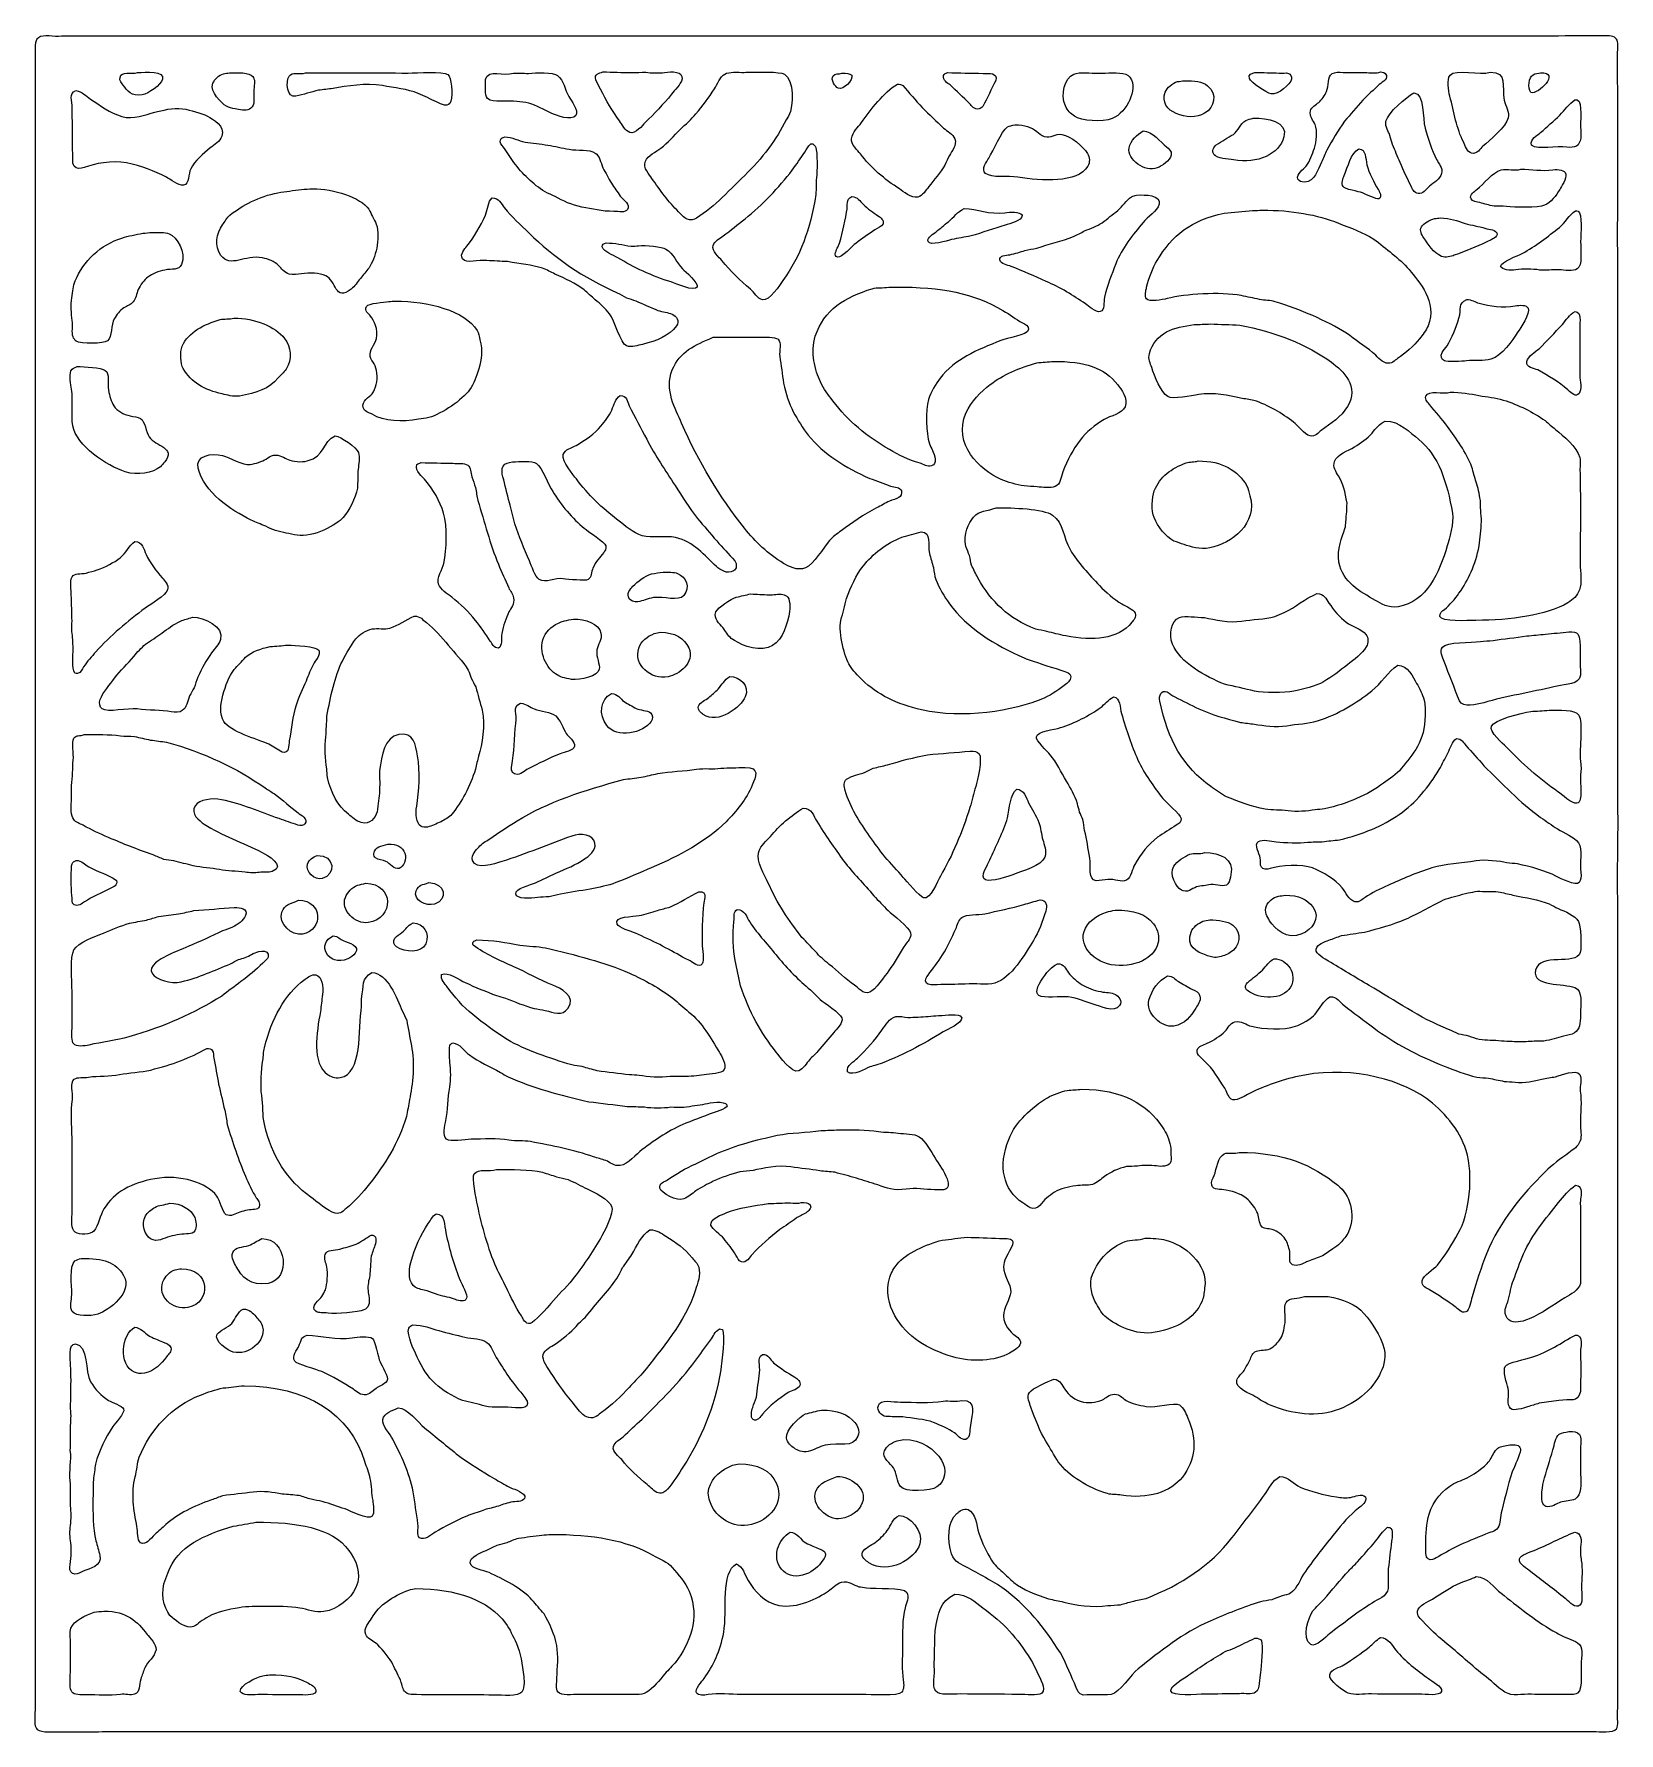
# Model space of a CAD drawing. Header units: centimetres. Extents: x 13.58 to 20.16, y 1.96 to 9.01.
import ezdxf

# ---------------------------------------------------------------- set-up
doc = ezdxf.new("R2010")
doc.units = ezdxf.units.CM
doc.header["$MEASUREMENT"] = 0
doc.layers.add('layer 1', color=7, linetype='Continuous')

msp = doc.modelspace()

# ---------------------------------------------------------------- linework, layer by layer
at = {"layer": 'layer 1', "color": 250}
for points, knots in [([(20.09499, 9.00071), (20.11954, 9.00091), (20.14098, 9.00149), (20.15032, 8.98676), (20.15032, 8.98676), (20.15737, 8.97564), (20.15465, 8.95196), (20.15471, 8.93447), (20.15471, 8.93447), (20.15471, 8.8938), (20.15471, 8.85312), (20.15471, 8.81245), (20.15471, 8.81245), (20.155, 8.65442), (20.15529, 8.49634), (20.15558, 8.33831), (20.15558, 8.33831), (20.15529, 8.29967), (20.155, 8.26102), (20.15471, 8.22239), (20.15471, 8.22239), (20.155, 7.52577), (20.15529, 6.82895), (20.15558, 6.13233), (20.15558, 6.13233), (20.15558, 6.03559), (20.15558, 5.93883), (20.15558, 5.84209), (20.15558, 5.84209), (20.15588, 5.80578), (20.15617, 5.76946), (20.15646, 5.73315), (20.15646, 5.73315), (20.15588, 5.67563), (20.15529, 5.61809), (20.15471, 5.56057), (20.15471, 5.56057), (20.155, 4.67804), (20.15529, 3.79524), (20.15558, 2.91271), (20.15558, 2.91271), (20.15558, 2.68583), (20.15558, 2.45888), (20.15558, 2.232), (20.15558, 2.232), (20.15529, 2.16896), (20.155, 2.1059), (20.15471, 2.04287), (20.15471, 2.04287), (20.1513, 2.02044), (20.16038, 1.9897), (20.14944, 1.97488), (20.14944, 1.97488), (20.13669, 1.95762), (20.082, 1.96339), (20.05284, 1.96355), (20.05284, 1.96355), (19.96562, 1.96355), (19.87838, 1.96355), (19.79116, 1.96355), (19.79116, 1.96355), (19.42531, 1.96355), (19.05935, 1.96355), (18.6935, 1.96355), (18.6935, 1.96355), (17.43351, 1.96355), (16.17314, 1.96355), (14.91315, 1.96355), (14.91315, 1.96355), (14.58945, 1.96355), (14.26564, 1.96355), (13.94194, 1.96355), (13.94194, 1.96355), (13.8597, 1.96326), (13.77743, 1.96297), (13.69519, 1.96268), (13.69519, 1.96268), (13.66416, 1.96268), (13.61402, 1.95778), (13.59596, 1.97227), (13.59596, 1.97227), (13.58452, 1.98144), (13.58447, 2.00413), (13.58542, 2.02544), (13.58542, 2.02544), (13.58716, 2.06453), (13.58717, 2.10839), (13.58718, 2.15007), (13.58718, 2.15007), (13.58718, 2.32611), (13.58718, 2.50221), (13.58718, 2.67825), (13.58718, 2.67825), (13.58718, 3.39781), (13.58718, 4.1176), (13.58718, 4.83716), (13.58718, 4.83716), (13.58718, 5.88353), (13.58718, 6.93022), (13.58718, 7.9766), (13.58718, 7.9766), (13.58718, 8.23108), (13.58718, 8.48563), (13.58718, 8.74011), (13.58718, 8.74011), (13.58718, 8.79937), (13.58718, 8.85865), (13.58718, 8.91791), (13.58718, 8.91791), (13.58734, 8.94706), (13.58217, 8.97961), (13.60035, 8.99286), (13.60035, 8.99286), (13.62164, 9.00839), (13.6652, 8.99439), (13.69606, 8.99897), (13.69606, 8.99897), (13.80406, 8.99897), (13.91209, 8.99897), (14.02009, 8.99897), (14.02009, 8.99897), (14.40994, 8.99897), (14.79991, 8.99897), (15.18976, 8.99897), (15.18976, 8.99897), (16.34556, 8.99897), (17.5017, 8.99897), (18.6575, 8.99897), (18.6575, 8.99897), (18.99554, 8.99897), (19.33369, 8.99897), (19.67173, 8.99897), (19.67173, 8.99897), (19.81281, 8.99955), (19.95392, 9.00013), (20.09499, 9.00071)], [0, 0, 0, 0, 0.0285714, 0.0285714, 0.0285714, 0.0285714, 0.0571429, 0.0571429, 0.0571429, 0.0571429, 0.0857143, 0.0857143, 0.0857143, 0.0857143, 0.1142857, 0.1142857, 0.1142857, 0.1142857, 0.1428571, 0.1428571, 0.1428571, 0.1428571, 0.1714286, 0.1714286, 0.1714286, 0.1714286, 0.2, 0.2, 0.2, 0.2, 0.2285714, 0.2285714, 0.2285714, 0.2285714, 0.2571429, 0.2571429, 0.2571429, 0.2571429, 0.2857143, 0.2857143, 0.2857143, 0.2857143, 0.3142857, 0.3142857, 0.3142857, 0.3142857, 0.3428571, 0.3428571, 0.3428571, 0.3428571, 0.3714286, 0.3714286, 0.3714286, 0.3714286, 0.4, 0.4, 0.4, 0.4, 0.4285714, 0.4285714, 0.4285714, 0.4285714, 0.4571429, 0.4571429, 0.4571429, 0.4571429, 0.4857143, 0.4857143, 0.4857143, 0.4857143, 0.5142857, 0.5142857, 0.5142857, 0.5142857, 0.5428571, 0.5428571, 0.5428571, 0.5428571, 0.5714286, 0.5714286, 0.5714286, 0.5714286, 0.6, 0.6, 0.6, 0.6, 0.6285714, 0.6285714, 0.6285714, 0.6285714, 0.6571429, 0.6571429, 0.6571429, 0.6571429, 0.6857143, 0.6857143, 0.6857143, 0.6857143, 0.7142857, 0.7142857, 0.7142857, 0.7142857, 0.7428571, 0.7428571, 0.7428571, 0.7428571, 0.7714286, 0.7714286, 0.7714286, 0.7714286, 0.8, 0.8, 0.8, 0.8, 0.8285714, 0.8285714, 0.8285714, 0.8285714, 0.8571429, 0.8571429, 0.8571429, 0.8571429, 0.8857143, 0.8857143, 0.8857143, 0.8857143, 0.9142857, 0.9142857, 0.9142857, 0.9142857, 0.9428571, 0.9428571, 0.9428571, 0.9428571, 1, 1, 1, 1]), ([(14.01219, 8.84818), (13.9852, 8.83864), (13.94617, 8.85744), (13.93931, 8.82813), (13.93931, 8.82813), (13.93581, 8.8132), (13.94729, 8.80318), (13.95248, 8.79589), (13.95248, 8.79589), (13.96838, 8.77353), (13.98701, 8.74708), (14.03063, 8.75579), (14.03063, 8.75579), (14.05739, 8.76114), (14.10923, 8.79672), (14.11581, 8.82029), (14.11581, 8.82029), (14.12623, 8.85763), (14.04533, 8.8488), (14.01219, 8.84818)], [0, 0, 0, 0, 0.1666667, 0.1666667, 0.1666667, 0.1666667, 0.3333333, 0.3333333, 0.3333333, 0.3333333, 0.5, 0.5, 0.5, 0.5, 0.6666667, 0.6666667, 0.6666667, 0.6666667, 1, 1, 1, 1]), ([(14.3933, 8.84731), (14.3851, 8.84586), (14.37691, 8.8444), (14.36871, 8.84295), (14.36871, 8.84295), (14.34896, 8.83695), (14.33195, 8.82218), (14.3248, 8.80373), (14.3248, 8.80373), (14.31071, 8.76731), (14.36021, 8.72084), (14.381, 8.70873), (14.381, 8.70873), (14.39134, 8.70271), (14.40406, 8.7007), (14.41701, 8.6974), (14.41701, 8.6974), (14.43261, 8.69342), (14.4612, 8.68774), (14.47672, 8.69653), (14.47672, 8.69653), (14.48495, 8.70119), (14.49252, 8.71087), (14.49516, 8.72093), (14.49516, 8.72093), (14.49516, 8.7401), (14.49516, 8.75928), (14.49516, 8.77845), (14.49516, 8.77845), (14.49604, 8.78949), (14.49692, 8.80054), (14.4978, 8.81157), (14.4978, 8.81157), (14.49654, 8.81866), (14.49445, 8.82667), (14.49077, 8.83162), (14.49077, 8.83162), (14.47674, 8.85048), (14.42577, 8.84777), (14.3933, 8.84731)], [0, 0, 0, 0, 0.0909091, 0.0909091, 0.0909091, 0.0909091, 0.1818182, 0.1818182, 0.1818182, 0.1818182, 0.2727273, 0.2727273, 0.2727273, 0.2727273, 0.3636364, 0.3636364, 0.3636364, 0.3636364, 0.4545455, 0.4545455, 0.4545455, 0.4545455, 0.5454545, 0.5454545, 0.5454545, 0.5454545, 0.6363636, 0.6363636, 0.6363636, 0.6363636, 0.7272727, 0.7272727, 0.7272727, 0.7272727, 0.8181818, 0.8181818, 0.8181818, 0.8181818, 1, 1, 1, 1]), ([(14.70855, 8.84731), (14.68415, 8.83844), (14.65325, 8.85368), (14.64093, 8.83336), (14.64093, 8.83336), (14.62634, 8.8093), (14.63103, 8.74284), (14.66903, 8.74969), (14.66903, 8.74969), (14.70035, 8.75812), (14.73167, 8.76654), (14.76299, 8.77497), (14.76299, 8.77497), (14.78319, 8.77729), (14.80339, 8.77962), (14.82358, 8.78194), (14.82358, 8.78194), (14.88092, 8.79288), (14.95921, 8.80558), (15.02819, 8.79414), (15.02819, 8.79414), (15.07847, 8.78581), (15.13235, 8.77876), (15.17659, 8.76189), (15.17659, 8.76189), (15.20407, 8.75142), (15.22704, 8.73726), (15.25299, 8.72616), (15.25299, 8.72616), (15.27083, 8.71852), (15.30468, 8.69913), (15.3127, 8.72965), (15.3127, 8.72965), (15.31986, 8.75691), (15.31482, 8.83036), (15.30041, 8.84034), (15.30041, 8.84034), (15.28032, 8.85424), (15.17242, 8.84644), (15.13532, 8.84644), (15.13532, 8.84644), (14.99334, 8.84643), (14.85087, 8.84757), (14.70855, 8.84731)], [0, 0, 0, 0, 0.0833333, 0.0833333, 0.0833333, 0.0833333, 0.1666667, 0.1666667, 0.1666667, 0.1666667, 0.25, 0.25, 0.25, 0.25, 0.3333333, 0.3333333, 0.3333333, 0.3333333, 0.4166667, 0.4166667, 0.4166667, 0.4166667, 0.5, 0.5, 0.5, 0.5, 0.5833333, 0.5833333, 0.5833333, 0.5833333, 0.6666667, 0.6666667, 0.6666667, 0.6666667, 0.75, 0.75, 0.75, 0.75, 0.8333333, 0.8333333, 0.8333333, 0.8333333, 1, 1, 1, 1]), ([(15.57175, 8.84644), (15.53081, 8.83067), (15.4695, 8.86573), (15.45671, 8.82029), (15.45671, 8.82029), (15.45642, 8.80635), (15.45613, 8.7924), (15.45583, 8.77845), (15.45583, 8.77845), (15.45584, 8.76236), (15.45613, 8.74763), (15.46462, 8.74011), (15.46462, 8.74011), (15.48781, 8.71954), (15.54943, 8.73491), (15.58668, 8.72877), (15.58668, 8.72877), (15.60307, 8.72645), (15.61946, 8.72413), (15.63585, 8.7218), (15.63585, 8.7218), (15.6682, 8.71199), (15.69909, 8.69278), (15.72893, 8.67997), (15.72893, 8.67997), (15.74934, 8.67121), (15.81373, 8.64524), (15.8308, 8.67038), (15.8308, 8.67038), (15.84409, 8.68996), (15.81012, 8.73442), (15.80182, 8.74882), (15.80182, 8.74882), (15.78627, 8.77577), (15.78008, 8.81808), (15.75528, 8.83598), (15.75528, 8.83598), (15.73646, 8.84956), (15.66604, 8.84994), (15.6341, 8.84469), (15.6341, 8.84469), (15.61332, 8.84528), (15.59253, 8.84586), (15.57175, 8.84644)], [0, 0, 0, 0, 0.0833333, 0.0833333, 0.0833333, 0.0833333, 0.1666667, 0.1666667, 0.1666667, 0.1666667, 0.25, 0.25, 0.25, 0.25, 0.3333333, 0.3333333, 0.3333333, 0.3333333, 0.4166667, 0.4166667, 0.4166667, 0.4166667, 0.5, 0.5, 0.5, 0.5, 0.5833333, 0.5833333, 0.5833333, 0.5833333, 0.6666667, 0.6666667, 0.6666667, 0.6666667, 0.75, 0.75, 0.75, 0.75, 0.8333333, 0.8333333, 0.8333333, 0.8333333, 1, 1, 1, 1]), ([(15.9432, 8.8508), (15.92795, 8.84505), (15.90696, 8.84355), (15.91334, 8.81768), (15.91334, 8.81768), (15.92007, 8.80489), (15.92681, 8.79211), (15.93354, 8.77933), (15.93354, 8.77933), (15.95683, 8.73128), (15.98258, 8.68819), (16.01257, 8.64772), (16.01257, 8.64772), (16.02345, 8.63303), (16.03635, 8.60618), (16.05472, 8.59978), (16.05472, 8.59978), (16.07896, 8.59133), (16.10768, 8.62968), (16.11882, 8.64074), (16.11882, 8.64074), (16.1571, 8.67875), (16.19386, 8.71576), (16.22771, 8.75841), (16.22771, 8.75841), (16.24166, 8.77598), (16.26652, 8.79755), (16.27162, 8.82203), (16.27162, 8.82203), (16.27806, 8.85301), (16.22795, 8.85352), (16.19961, 8.84905), (16.19961, 8.84905), (16.17547, 8.84525), (16.14457, 8.84624), (16.12146, 8.84992), (16.12146, 8.84992), (16.10214, 8.84934), (16.08282, 8.84876), (16.0635, 8.84818), (16.0635, 8.84818), (16.02277, 8.84818), (15.98302, 8.85091), (15.9432, 8.8508)], [0, 0, 0, 0, 0.0833333, 0.0833333, 0.0833333, 0.0833333, 0.1666667, 0.1666667, 0.1666667, 0.1666667, 0.25, 0.25, 0.25, 0.25, 0.3333333, 0.3333333, 0.3333333, 0.3333333, 0.4166667, 0.4166667, 0.4166667, 0.4166667, 0.5, 0.5, 0.5, 0.5, 0.5833333, 0.5833333, 0.5833333, 0.5833333, 0.6666667, 0.6666667, 0.6666667, 0.6666667, 0.75, 0.75, 0.75, 0.75, 0.8333333, 0.8333333, 0.8333333, 0.8333333, 1, 1, 1, 1]), ([(16.55525, 8.84992), (16.54677, 8.84963), (16.53827, 8.84934), (16.52979, 8.84905), (16.52979, 8.84905), (16.50288, 8.84905), (16.46679, 8.85252), (16.449, 8.84208), (16.449, 8.84208), (16.42941, 8.83059), (16.41802, 8.79933), (16.40597, 8.7802), (16.40597, 8.7802), (16.38316, 8.74399), (16.35601, 8.71016), (16.32957, 8.67735), (16.32957, 8.67735), (16.31016, 8.65325), (16.28643, 8.63365), (16.26459, 8.61198), (16.26459, 8.61198), (16.23837, 8.58596), (16.21298, 8.55733), (16.1838, 8.53441), (16.1838, 8.53441), (16.16388, 8.51876), (16.12967, 8.50513), (16.1197, 8.48037), (16.1197, 8.48037), (16.10832, 8.45212), (16.13656, 8.4243), (16.14692, 8.4089), (16.14692, 8.4089), (16.1804, 8.35915), (16.21579, 8.31179), (16.25757, 8.27032), (16.25757, 8.27032), (16.26778, 8.26018), (16.27884, 8.24584), (16.29269, 8.23982), (16.29269, 8.23982), (16.30556, 8.23422), (16.32323, 8.23825), (16.33221, 8.24417), (16.33221, 8.24417), (16.36866, 8.26823), (16.40769, 8.29905), (16.43846, 8.32959), (16.43846, 8.32959), (16.50933, 8.39992), (16.58308, 8.46625), (16.64219, 8.54836), (16.64219, 8.54836), (16.66908, 8.58572), (16.68927, 8.62648), (16.71332, 8.66776), (16.71332, 8.66776), (16.73801, 8.71016), (16.73607, 8.81951), (16.69663, 8.84208), (16.69663, 8.84208), (16.67822, 8.85262), (16.5859, 8.85014), (16.55525, 8.84992)], [0, 0, 0, 0, 0.0588235, 0.0588235, 0.0588235, 0.0588235, 0.1176471, 0.1176471, 0.1176471, 0.1176471, 0.1764706, 0.1764706, 0.1764706, 0.1764706, 0.2352941, 0.2352941, 0.2352941, 0.2352941, 0.2941176, 0.2941176, 0.2941176, 0.2941176, 0.3529412, 0.3529412, 0.3529412, 0.3529412, 0.4117647, 0.4117647, 0.4117647, 0.4117647, 0.4705882, 0.4705882, 0.4705882, 0.4705882, 0.5294118, 0.5294118, 0.5294118, 0.5294118, 0.5882353, 0.5882353, 0.5882353, 0.5882353, 0.6470588, 0.6470588, 0.6470588, 0.6470588, 0.7058824, 0.7058824, 0.7058824, 0.7058824, 0.7647059, 0.7647059, 0.7647059, 0.7647059, 0.8235294, 0.8235294, 0.8235294, 0.8235294, 0.8823529, 0.8823529, 0.8823529, 0.8823529, 1, 1, 1, 1]), ([(16.93548, 8.84557), (16.9208, 8.84063), (16.90746, 8.846), (16.89948, 8.83511), (16.89948, 8.83511), (16.88664, 8.81759), (16.90711, 8.78842), (16.91968, 8.78368), (16.91968, 8.78368), (16.94278, 8.77497), (16.98255, 8.81638), (16.97676, 8.83772), (16.97676, 8.83772), (16.96666, 8.8452), (16.95449, 8.84586), (16.93548, 8.84557)], [0, 0, 0, 0, 0.2, 0.2, 0.2, 0.2, 0.4, 0.4, 0.4, 0.4, 0.6, 0.6, 0.6, 0.6, 1, 1, 1, 1]), ([(17.37367, 8.84818), (17.36571, 8.84463), (17.36029, 8.84412), (17.35699, 8.83598), (17.35699, 8.83598), (17.35187, 8.81602), (17.3738, 8.80504), (17.38421, 8.79676), (17.38421, 8.79676), (17.41113, 8.77119), (17.43807, 8.74562), (17.465, 8.72006), (17.465, 8.72006), (17.47351, 8.71145), (17.4846, 8.69254), (17.50539, 8.6974), (17.50539, 8.6974), (17.51044, 8.69858), (17.51749, 8.7033), (17.52032, 8.70699), (17.52032, 8.70699), (17.53817, 8.7433), (17.55603, 8.77962), (17.57388, 8.81593), (17.57388, 8.81593), (17.58125, 8.84825), (17.54732, 8.8444), (17.5212, 8.84469), (17.5212, 8.84469), (17.47203, 8.84586), (17.42284, 8.84702), (17.37367, 8.84818)], [0, 0, 0, 0, 0.1111111, 0.1111111, 0.1111111, 0.1111111, 0.2222222, 0.2222222, 0.2222222, 0.2222222, 0.3333333, 0.3333333, 0.3333333, 0.3333333, 0.4444444, 0.4444444, 0.4444444, 0.4444444, 0.5555556, 0.5555556, 0.5555556, 0.5555556, 0.6666667, 0.6666667, 0.6666667, 0.6666667, 0.7777778, 0.7777778, 0.7777778, 0.7777778, 1, 1, 1, 1]), ([(18.02788, 8.84644), (18.01822, 8.84615), (18.00856, 8.84586), (17.9989, 8.84557), (17.9989, 8.84557), (17.96952, 8.84524), (17.92222, 8.85202), (17.89791, 8.84208), (17.89791, 8.84208), (17.85872, 8.82605), (17.84184, 8.7581), (17.86279, 8.7096), (17.86279, 8.7096), (17.87037, 8.69204), (17.88565, 8.67731), (17.90055, 8.66689), (17.90055, 8.66689), (17.92752, 8.64804), (18.01751, 8.64113), (18.05685, 8.6573), (18.05685, 8.6573), (18.08845, 8.67029), (18.11751, 8.70389), (18.13062, 8.73575), (18.13062, 8.73575), (18.14282, 8.76541), (18.15184, 8.80099), (18.13062, 8.82901), (18.13062, 8.82901), (18.1136, 8.85147), (18.06762, 8.8469), (18.02788, 8.84644)], [0, 0, 0, 0, 0.1111111, 0.1111111, 0.1111111, 0.1111111, 0.2222222, 0.2222222, 0.2222222, 0.2222222, 0.3333333, 0.3333333, 0.3333333, 0.3333333, 0.4444444, 0.4444444, 0.4444444, 0.4444444, 0.5555556, 0.5555556, 0.5555556, 0.5555556, 0.6666667, 0.6666667, 0.6666667, 0.6666667, 0.7777778, 0.7777778, 0.7777778, 0.7777778, 1, 1, 1, 1]), ([(18.35542, 8.81419), (18.34635, 8.81303), (18.33727, 8.81187), (18.3282, 8.8107), (18.3282, 8.8107), (18.30654, 8.80429), (18.28524, 8.78625), (18.27727, 8.76625), (18.27727, 8.76625), (18.24487, 8.68506), (18.37705, 8.64075), (18.4406, 8.67909), (18.4406, 8.67909), (18.48193, 8.70403), (18.49478, 8.75973), (18.45289, 8.79327), (18.45289, 8.79327), (18.42946, 8.81203), (18.39981, 8.81476), (18.35542, 8.81419)], [0, 0, 0, 0, 0.1666667, 0.1666667, 0.1666667, 0.1666667, 0.3333333, 0.3333333, 0.3333333, 0.3333333, 0.5, 0.5, 0.5, 0.5, 0.6666667, 0.6666667, 0.6666667, 0.6666667, 1, 1, 1, 1]), ([(18.64959, 8.84905), (18.63816, 8.84431), (18.6205, 8.84245), (18.62676, 8.82378), (18.62676, 8.82378), (18.63251, 8.80664), (18.69555, 8.76411), (18.71633, 8.76015), (18.71633, 8.76015), (18.74538, 8.75462), (18.79693, 8.80088), (18.80151, 8.82029), (18.80151, 8.82029), (18.8044, 8.83255), (18.7961, 8.84183), (18.78921, 8.84469), (18.78921, 8.84469), (18.77884, 8.84901), (18.76268, 8.84448), (18.7497, 8.84644), (18.7497, 8.84644), (18.71633, 8.84731), (18.68296, 8.84818), (18.64959, 8.84905)], [0, 0, 0, 0, 0.1428571, 0.1428571, 0.1428571, 0.1428571, 0.2857143, 0.2857143, 0.2857143, 0.2857143, 0.4285714, 0.4285714, 0.4285714, 0.4285714, 0.5714286, 0.5714286, 0.5714286, 0.5714286, 0.7142857, 0.7142857, 0.7142857, 0.7142857, 1, 1, 1, 1]), ([(19.17032, 8.8508), (19.15469, 8.84451), (19.12473, 8.84613), (19.10622, 8.84905), (19.10622, 8.84905), (19.07578, 8.84905), (19.04533, 8.84905), (19.01489, 8.84905), (19.01489, 8.84905), (18.99933, 8.85038), (18.98062, 8.85025), (18.97011, 8.84382), (18.97011, 8.84382), (18.94874, 8.83075), (18.95673, 8.79364), (18.9464, 8.76974), (18.9464, 8.76974), (18.93954, 8.75388), (18.92644, 8.73517), (18.91391, 8.72442), (18.91391, 8.72442), (18.90297, 8.71503), (18.88355, 8.70523), (18.87966, 8.68955), (18.87966, 8.68955), (18.87398, 8.66661), (18.89327, 8.64802), (18.89898, 8.6329), (18.89898, 8.6329), (18.9094, 8.60534), (18.90539, 8.5608), (18.89635, 8.53441), (18.89635, 8.53441), (18.88804, 8.51018), (18.87695, 8.47941), (18.8621, 8.46033), (18.8621, 8.46033), (18.85022, 8.44506), (18.82186, 8.43097), (18.82697, 8.40542), (18.82697, 8.40542), (18.83445, 8.39776), (18.84006, 8.39393), (18.85595, 8.39409), (18.85595, 8.39409), (18.89928, 8.39453), (18.91022, 8.44662), (18.92532, 8.47602), (18.92532, 8.47602), (18.93264, 8.49286), (18.93996, 8.50972), (18.94728, 8.52657), (18.94728, 8.52657), (18.97101, 8.5671), (18.99406, 8.60816), (19.02104, 8.64597), (19.02104, 8.64597), (19.04621, 8.67531), (19.07139, 8.70466), (19.09656, 8.734), (19.09656, 8.734), (19.11939, 8.7555), (19.14223, 8.777), (19.16505, 8.7985), (19.16505, 8.7985), (19.17354, 8.80489), (19.18203, 8.81128), (19.19052, 8.81768), (19.19052, 8.81768), (19.20326, 8.83488), (19.1915, 8.85041), (19.17032, 8.8508)], [0, 0, 0, 0, 0.0526316, 0.0526316, 0.0526316, 0.0526316, 0.1052632, 0.1052632, 0.1052632, 0.1052632, 0.1578947, 0.1578947, 0.1578947, 0.1578947, 0.2105263, 0.2105263, 0.2105263, 0.2105263, 0.2631579, 0.2631579, 0.2631579, 0.2631579, 0.3157895, 0.3157895, 0.3157895, 0.3157895, 0.3684211, 0.3684211, 0.3684211, 0.3684211, 0.4210526, 0.4210526, 0.4210526, 0.4210526, 0.4736842, 0.4736842, 0.4736842, 0.4736842, 0.5263158, 0.5263158, 0.5263158, 0.5263158, 0.5789474, 0.5789474, 0.5789474, 0.5789474, 0.6315789, 0.6315789, 0.6315789, 0.6315789, 0.6842105, 0.6842105, 0.6842105, 0.6842105, 0.7368421, 0.7368421, 0.7368421, 0.7368421, 0.7894737, 0.7894737, 0.7894737, 0.7894737, 0.8421053, 0.8421053, 0.8421053, 0.8421053, 0.8947368, 0.8947368, 0.8947368, 0.8947368, 1, 1, 1, 1]), ([(19.62519, 8.84992), (19.58681, 8.83585), (19.48001, 8.86395), (19.45923, 8.83772), (19.45923, 8.83772), (19.44442, 8.81904), (19.45243, 8.7736), (19.45835, 8.75056), (19.45835, 8.75056), (19.47569, 8.68309), (19.48624, 8.61571), (19.51455, 8.56056), (19.51455, 8.56056), (19.52284, 8.54442), (19.52876, 8.51757), (19.5488, 8.51349), (19.5488, 8.51349), (19.57186, 8.5088), (19.58419, 8.53331), (19.59534, 8.54226), (19.59534, 8.54226), (19.62106, 8.56289), (19.69364, 8.62702), (19.70071, 8.65992), (19.70071, 8.65992), (19.70626, 8.68573), (19.68879, 8.71011), (19.68403, 8.73313), (19.68403, 8.73313), (19.67217, 8.79052), (19.70002, 8.85094), (19.62519, 8.84992)], [0, 0, 0, 0, 0.1111111, 0.1111111, 0.1111111, 0.1111111, 0.2222222, 0.2222222, 0.2222222, 0.2222222, 0.3333333, 0.3333333, 0.3333333, 0.3333333, 0.4444444, 0.4444444, 0.4444444, 0.4444444, 0.5555556, 0.5555556, 0.5555556, 0.5555556, 0.6666667, 0.6666667, 0.6666667, 0.6666667, 0.7777778, 0.7777778, 0.7777778, 0.7777778, 1, 1, 1, 1]), ([(19.83507, 8.84731), (19.82471, 8.8433), (19.81203, 8.84473), (19.80345, 8.83947), (19.80345, 8.83947), (19.78516, 8.82824), (19.78075, 8.78505), (19.79467, 8.76538), (19.79467, 8.76538), (19.82516, 8.75535), (19.91922, 8.8499), (19.83507, 8.84731)], [0, 0, 0, 0, 0.25, 0.25, 0.25, 0.25, 0.5, 0.5, 0.5, 0.5, 1, 1, 1, 1]), ([(13.75578, 8.7741), (13.72607, 8.76076), (13.74085, 8.73335), (13.74085, 8.69914), (13.74085, 8.69914), (13.74085, 8.67243), (13.74168, 8.64546), (13.74173, 8.61983), (13.74173, 8.61983), (13.74202, 8.60269), (13.74231, 8.58554), (13.7426, 8.5684), (13.7426, 8.5684), (13.7426, 8.55388), (13.7426, 8.53935), (13.7426, 8.52482), (13.7426, 8.52482), (13.74608, 8.504), (13.73837, 8.47345), (13.74875, 8.45946), (13.74875, 8.45946), (13.7571, 8.4482), (13.77667, 8.44869), (13.7909, 8.45423), (13.7909, 8.45423), (13.83231, 8.47033), (13.90579, 8.48431), (13.96565, 8.4734), (13.96565, 8.4734), (14.03157, 8.46139), (14.07967, 8.43907), (14.13162, 8.41413), (14.13162, 8.41413), (14.14656, 8.40696), (14.18269, 8.37773), (14.20274, 8.38101), (14.20274, 8.38101), (14.22811, 8.38517), (14.22247, 8.42959), (14.2326, 8.449), (14.2326, 8.449), (14.2504, 8.48311), (14.28406, 8.51215), (14.31339, 8.53528), (14.31339, 8.53528), (14.3304, 8.5487), (14.35394, 8.56192), (14.36169, 8.58409), (14.36169, 8.58409), (14.37684, 8.62747), (14.32643, 8.65449), (14.30197, 8.66689), (14.30197, 8.66689), (14.27303, 8.68157), (14.23445, 8.69225), (14.19835, 8.69827), (14.19835, 8.69827), (14.16067, 8.70455), (14.11364, 8.69047), (14.08332, 8.68345), (14.08332, 8.68345), (14.04438, 8.67444), (13.99447, 8.65165), (13.94721, 8.66602), (13.94721, 8.66602), (13.89621, 8.68153), (13.85679, 8.71159), (13.81637, 8.73836), (13.81637, 8.73836), (13.79701, 8.75118), (13.78267, 8.76877), (13.75578, 8.7741)], [0, 0, 0, 0, 0.0526316, 0.0526316, 0.0526316, 0.0526316, 0.1052632, 0.1052632, 0.1052632, 0.1052632, 0.1578947, 0.1578947, 0.1578947, 0.1578947, 0.2105263, 0.2105263, 0.2105263, 0.2105263, 0.2631579, 0.2631579, 0.2631579, 0.2631579, 0.3157895, 0.3157895, 0.3157895, 0.3157895, 0.3684211, 0.3684211, 0.3684211, 0.3684211, 0.4210526, 0.4210526, 0.4210526, 0.4210526, 0.4736842, 0.4736842, 0.4736842, 0.4736842, 0.5263158, 0.5263158, 0.5263158, 0.5263158, 0.5789474, 0.5789474, 0.5789474, 0.5789474, 0.6315789, 0.6315789, 0.6315789, 0.6315789, 0.6842105, 0.6842105, 0.6842105, 0.6842105, 0.7368421, 0.7368421, 0.7368421, 0.7368421, 0.7894737, 0.7894737, 0.7894737, 0.7894737, 0.8421053, 0.8421053, 0.8421053, 0.8421053, 0.8947368, 0.8947368, 0.8947368, 0.8947368, 1, 1, 1, 1]), ([(17.16555, 8.80024), (17.10844, 8.76597), (17.05509, 8.69472), (17.01627, 8.64074), (17.01627, 8.64074), (17.00184, 8.62069), (16.97971, 8.60243), (16.975, 8.57363), (16.975, 8.57363), (16.97144, 8.55189), (17.00229, 8.52361), (17.01188, 8.51088), (17.01188, 8.51088), (17.05532, 8.45321), (17.11283, 8.40502), (17.17433, 8.36532), (17.17433, 8.36532), (17.18874, 8.35602), (17.22388, 8.32488), (17.24985, 8.33133), (17.24985, 8.33133), (17.26983, 8.3363), (17.28429, 8.36036), (17.29552, 8.37491), (17.29552, 8.37491), (17.31769, 8.40365), (17.34302, 8.43268), (17.36225, 8.46381), (17.36225, 8.46381), (17.36869, 8.47747), (17.37513, 8.49112), (17.38157, 8.50478), (17.38157, 8.50478), (17.39035, 8.5215), (17.41433, 8.54686), (17.40353, 8.57276), (17.40353, 8.57276), (17.39515, 8.59284), (17.37313, 8.60531), (17.35699, 8.61808), (17.35699, 8.61808), (17.32742, 8.64626), (17.29785, 8.67445), (17.26829, 8.70263), (17.26829, 8.70263), (17.24137, 8.73342), (17.21443, 8.76422), (17.18751, 8.79501), (17.18751, 8.79501), (17.18172, 8.79912), (17.1758, 8.80031), (17.16555, 8.80024)], [0, 0, 0, 0, 0.0714286, 0.0714286, 0.0714286, 0.0714286, 0.1428571, 0.1428571, 0.1428571, 0.1428571, 0.2142857, 0.2142857, 0.2142857, 0.2142857, 0.2857143, 0.2857143, 0.2857143, 0.2857143, 0.3571429, 0.3571429, 0.3571429, 0.3571429, 0.4285714, 0.4285714, 0.4285714, 0.4285714, 0.5, 0.5, 0.5, 0.5, 0.5714286, 0.5714286, 0.5714286, 0.5714286, 0.6428571, 0.6428571, 0.6428571, 0.6428571, 0.7142857, 0.7142857, 0.7142857, 0.7142857, 0.7857143, 0.7857143, 0.7857143, 0.7857143, 0.8571429, 0.8571429, 0.8571429, 0.8571429, 1, 1, 1, 1]), ([(19.30907, 8.76364), (19.27863, 8.74802), (19.20021, 8.68083), (19.19315, 8.64597), (19.19315, 8.64597), (19.18846, 8.62277), (19.20391, 8.60319), (19.20984, 8.58758), (19.20984, 8.58758), (19.21335, 8.5748), (19.21686, 8.56201), (19.22038, 8.54923), (19.22038, 8.54923), (19.23091, 8.52454), (19.24145, 8.49984), (19.25199, 8.47514), (19.25199, 8.47514), (19.26722, 8.43999), (19.282, 8.40595), (19.29853, 8.37404), (19.29853, 8.37404), (19.30432, 8.36286), (19.31389, 8.34225), (19.33366, 8.34615), (19.33366, 8.34615), (19.35145, 8.34966), (19.36184, 8.36693), (19.37405, 8.37666), (19.37405, 8.37666), (19.39118, 8.3903), (19.41763, 8.40546), (19.4241, 8.42895), (19.4241, 8.42895), (19.43047, 8.45205), (19.41054, 8.47268), (19.40303, 8.48735), (19.40303, 8.48735), (19.38361, 8.52525), (19.36759, 8.57495), (19.35561, 8.61808), (19.35561, 8.61808), (19.34494, 8.65649), (19.35344, 8.76347), (19.30907, 8.76364)], [0, 0, 0, 0, 0.0833333, 0.0833333, 0.0833333, 0.0833333, 0.1666667, 0.1666667, 0.1666667, 0.1666667, 0.25, 0.25, 0.25, 0.25, 0.3333333, 0.3333333, 0.3333333, 0.3333333, 0.4166667, 0.4166667, 0.4166667, 0.4166667, 0.5, 0.5, 0.5, 0.5, 0.5833333, 0.5833333, 0.5833333, 0.5833333, 0.6666667, 0.6666667, 0.6666667, 0.6666667, 0.75, 0.75, 0.75, 0.75, 0.8333333, 0.8333333, 0.8333333, 0.8333333, 1, 1, 1, 1]), ([(19.97732, 8.73575), (19.95337, 8.71713), (19.93401, 8.6947), (19.91498, 8.67125), (19.91498, 8.67125), (19.88834, 8.64714), (19.8617, 8.62302), (19.83507, 8.59891), (19.83507, 8.59891), (19.82038, 8.58604), (19.79039, 8.57484), (19.79731, 8.54661), (19.79731, 8.54661), (19.82407, 8.52646), (19.90232, 8.54514), (19.94395, 8.53877), (19.94395, 8.53877), (19.95713, 8.53675), (19.9757, 8.53848), (19.98347, 8.54313), (19.98347, 8.54313), (19.99352, 8.54914), (19.99953, 8.5618), (20.00191, 8.57538), (20.00191, 8.57538), (20.00191, 8.58641), (20.00191, 8.59746), (20.00191, 8.6085), (20.00191, 8.6085), (19.997, 8.63999), (20.01117, 8.72571), (19.98698, 8.73488), (19.98698, 8.73488), (19.98376, 8.73517), (19.98054, 8.73546), (19.97732, 8.73575)], [0, 0, 0, 0, 0.1, 0.1, 0.1, 0.1, 0.2, 0.2, 0.2, 0.2, 0.3, 0.3, 0.3, 0.3, 0.4, 0.4, 0.4, 0.4, 0.5, 0.5, 0.5, 0.5, 0.6, 0.6, 0.6, 0.6, 0.7, 0.7, 0.7, 0.7, 0.8, 0.8, 0.8, 0.8, 1, 1, 1, 1]), ([(17.65291, 8.63203), (17.64171, 8.62751), (17.63106, 8.62834), (17.62218, 8.62244), (17.62218, 8.62244), (17.59684, 8.60563), (17.56292, 8.52315), (17.54491, 8.49258), (17.54491, 8.49258), (17.53722, 8.47952), (17.51025, 8.44664), (17.53173, 8.42982), (17.53173, 8.42982), (17.55837, 8.40898), (17.62296, 8.42075), (17.66521, 8.41413), (17.66521, 8.41413), (17.76438, 8.39859), (17.91161, 8.38775), (17.95587, 8.45946), (17.95587, 8.45946), (17.96566, 8.47531), (17.96335, 8.49816), (17.95411, 8.51262), (17.95411, 8.51262), (17.93518, 8.54224), (17.88797, 8.58407), (17.84786, 8.59194), (17.84786, 8.59194), (17.82057, 8.59729), (17.80332, 8.57362), (17.77497, 8.58322), (17.77497, 8.58322), (17.7626, 8.58741), (17.75395, 8.59727), (17.74424, 8.60414), (17.74424, 8.60414), (17.72018, 8.62114), (17.69478, 8.63206), (17.65291, 8.63203)], [0, 0, 0, 0, 0.0909091, 0.0909091, 0.0909091, 0.0909091, 0.1818182, 0.1818182, 0.1818182, 0.1818182, 0.2727273, 0.2727273, 0.2727273, 0.2727273, 0.3636364, 0.3636364, 0.3636364, 0.3636364, 0.4545455, 0.4545455, 0.4545455, 0.4545455, 0.5454545, 0.5454545, 0.5454545, 0.5454545, 0.6363636, 0.6363636, 0.6363636, 0.6363636, 0.7272727, 0.7272727, 0.7272727, 0.7272727, 0.8181818, 0.8181818, 0.8181818, 0.8181818, 1, 1, 1, 1]), ([(18.18506, 8.60588), (18.16047, 8.59149), (18.13306, 8.56692), (18.1271, 8.53528), (18.1271, 8.53528), (18.11819, 8.4879), (18.19397, 8.43247), (18.24302, 8.45248), (18.24302, 8.45248), (18.26373, 8.46093), (18.29663, 8.48249), (18.30185, 8.50565), (18.30185, 8.50565), (18.30581, 8.52321), (18.29077, 8.53325), (18.28253, 8.53964), (18.28253, 8.53964), (18.25829, 8.55844), (18.22336, 8.60626), (18.18506, 8.60588)], [0, 0, 0, 0, 0.1666667, 0.1666667, 0.1666667, 0.1666667, 0.3333333, 0.3333333, 0.3333333, 0.3333333, 0.5, 0.5, 0.5, 0.5, 0.6666667, 0.6666667, 0.6666667, 0.6666667, 1, 1, 1, 1]), ([(18.64257, 8.65905), (18.63126, 8.65457), (18.62016, 8.65511), (18.61095, 8.64946), (18.61095, 8.64946), (18.58916, 8.63607), (18.57981, 8.60762), (18.56002, 8.59194), (18.56002, 8.59194), (18.53632, 8.57741), (18.5126, 8.56288), (18.48889, 8.54836), (18.48889, 8.54836), (18.47867, 8.5407), (18.46841, 8.52136), (18.48011, 8.50739), (18.48011, 8.50739), (18.49339, 8.49155), (18.53572, 8.48964), (18.56002, 8.4856), (18.56002, 8.4856), (18.66105, 8.46882), (18.75012, 8.50855), (18.7699, 8.58148), (18.7699, 8.58148), (18.78736, 8.64589), (18.69886, 8.6596), (18.64257, 8.65905)], [0, 0, 0, 0, 0.125, 0.125, 0.125, 0.125, 0.25, 0.25, 0.25, 0.25, 0.375, 0.375, 0.375, 0.375, 0.5, 0.5, 0.5, 0.5, 0.625, 0.625, 0.625, 0.625, 0.75, 0.75, 0.75, 0.75, 1, 1, 1, 1]), ([(15.53574, 8.58148), (15.52691, 8.57789), (15.52135, 8.57851), (15.51818, 8.56928), (15.51818, 8.56928), (15.51287, 8.55655), (15.52486, 8.54674), (15.5296, 8.54051), (15.5296, 8.54051), (15.54544, 8.5197), (15.55797, 8.49551), (15.5735, 8.47514), (15.5735, 8.47514), (15.60908, 8.42851), (15.65291, 8.38453), (15.70347, 8.35312), (15.70347, 8.35312), (15.71752, 8.34673), (15.73157, 8.34034), (15.74562, 8.33395), (15.74562, 8.33395), (15.77738, 8.31555), (15.81394, 8.29843), (15.85538, 8.29037), (15.85538, 8.29037), (15.90049, 8.2816), (15.93713, 8.27213), (15.98886, 8.27207), (15.98886, 8.27207), (16.00931, 8.27204), (16.03693, 8.26519), (16.04594, 8.27991), (16.04594, 8.27991), (16.05145, 8.28891), (16.0463, 8.3021), (16.04155, 8.30867), (16.04155, 8.30867), (16.03277, 8.31768), (16.02398, 8.32669), (16.0152, 8.33569), (16.0152, 8.33569), (16.00291, 8.35341), (15.99061, 8.37114), (15.97832, 8.38886), (15.97832, 8.38886), (15.96661, 8.41035), (15.9549, 8.43186), (15.9432, 8.45335), (15.9432, 8.45335), (15.93376, 8.475), (15.92986, 8.50165), (15.91158, 8.51437), (15.91158, 8.51437), (15.88789, 8.53084), (15.83642, 8.52353), (15.80357, 8.53005), (15.80357, 8.53005), (15.77401, 8.53586), (15.74444, 8.54168), (15.71488, 8.54749), (15.71488, 8.54749), (15.68327, 8.55155), (15.65165, 8.55562), (15.62005, 8.55969), (15.62005, 8.55969), (15.59181, 8.5656), (15.56862, 8.57998), (15.53574, 8.58148)], [0, 0, 0, 0, 0.0555556, 0.0555556, 0.0555556, 0.0555556, 0.1111111, 0.1111111, 0.1111111, 0.1111111, 0.1666667, 0.1666667, 0.1666667, 0.1666667, 0.2222222, 0.2222222, 0.2222222, 0.2222222, 0.2777778, 0.2777778, 0.2777778, 0.2777778, 0.3333333, 0.3333333, 0.3333333, 0.3333333, 0.3888889, 0.3888889, 0.3888889, 0.3888889, 0.4444444, 0.4444444, 0.4444444, 0.4444444, 0.5, 0.5, 0.5, 0.5, 0.5555556, 0.5555556, 0.5555556, 0.5555556, 0.6111111, 0.6111111, 0.6111111, 0.6111111, 0.6666667, 0.6666667, 0.6666667, 0.6666667, 0.7222222, 0.7222222, 0.7222222, 0.7222222, 0.7777778, 0.7777778, 0.7777778, 0.7777778, 0.8333333, 0.8333333, 0.8333333, 0.8333333, 0.8888889, 0.8888889, 0.8888889, 0.8888889, 1, 1, 1, 1]), ([(16.8064, 8.55184), (16.79433, 8.54216), (16.7899, 8.53069), (16.78093, 8.51785), (16.78093, 8.51785), (16.76399, 8.49361), (16.74728, 8.46761), (16.72912, 8.44377), (16.72912, 8.44377), (16.67308, 8.37017), (16.6059, 8.2989), (16.5333, 8.24156), (16.5333, 8.24156), (16.50315, 8.21774), (16.473, 8.19391), (16.44285, 8.17009), (16.44285, 8.17009), (16.42819, 8.15913), (16.40661, 8.15011), (16.4007, 8.13087), (16.4007, 8.13087), (16.39342, 8.10719), (16.42741, 8.08075), (16.43758, 8.06811), (16.43758, 8.06811), (16.47143, 8.02607), (16.51305, 7.98337), (16.55525, 7.94958), (16.55525, 7.94958), (16.57112, 7.93688), (16.584, 7.91021), (16.60618, 7.90513), (16.60618, 7.90513), (16.63368, 7.89883), (16.67864, 7.96861), (16.69049, 7.98531), (16.69049, 7.98531), (16.76174, 8.08586), (16.80346, 8.19343), (16.82747, 8.34266), (16.82747, 8.34266), (16.82806, 8.36561), (16.82864, 8.38857), (16.82923, 8.41152), (16.82923, 8.41152), (16.83311, 8.43684), (16.83353, 8.51801), (16.8266, 8.5379), (16.8266, 8.5379), (16.8243, 8.54448), (16.81988, 8.54769), (16.81518, 8.55184), (16.81518, 8.55184), (16.81225, 8.55184), (16.80933, 8.55184), (16.8064, 8.55184)], [0, 0, 0, 0, 0.0666667, 0.0666667, 0.0666667, 0.0666667, 0.1333333, 0.1333333, 0.1333333, 0.1333333, 0.2, 0.2, 0.2, 0.2, 0.2666667, 0.2666667, 0.2666667, 0.2666667, 0.3333333, 0.3333333, 0.3333333, 0.3333333, 0.4, 0.4, 0.4, 0.4, 0.4666667, 0.4666667, 0.4666667, 0.4666667, 0.5333333, 0.5333333, 0.5333333, 0.5333333, 0.6, 0.6, 0.6, 0.6, 0.6666667, 0.6666667, 0.6666667, 0.6666667, 0.7333333, 0.7333333, 0.7333333, 0.7333333, 0.8, 0.8, 0.8, 0.8, 0.8666667, 0.8666667, 0.8666667, 0.8666667, 1, 1, 1, 1]), ([(19.08075, 8.5318), (19.04683, 8.51346), (19.03571, 8.45738), (19.02016, 8.42111), (19.02016, 8.42111), (19.01542, 8.41003), (19.00567, 8.38821), (19.01489, 8.37491), (19.01489, 8.37491), (19.02295, 8.3633), (19.07945, 8.35526), (19.09568, 8.34876), (19.09568, 8.34876), (19.10711, 8.34419), (19.15432, 8.3207), (19.1633, 8.32436), (19.1633, 8.32436), (19.17958, 8.33099), (19.16594, 8.35484), (19.16066, 8.36358), (19.16066, 8.36358), (19.14417, 8.3909), (19.12253, 8.43247), (19.11412, 8.46556), (19.11412, 8.46556), (19.10737, 8.49211), (19.11197, 8.52994), (19.08075, 8.5318)], [0, 0, 0, 0, 0.125, 0.125, 0.125, 0.125, 0.25, 0.25, 0.25, 0.25, 0.375, 0.375, 0.375, 0.375, 0.5, 0.5, 0.5, 0.5, 0.625, 0.625, 0.625, 0.625, 0.75, 0.75, 0.75, 0.75, 1, 1, 1, 1]), ([(19.75252, 8.44725), (19.72918, 8.43841), (19.696, 8.45074), (19.67086, 8.44464), (19.67086, 8.44464), (19.63583, 8.43614), (19.59844, 8.38459), (19.57075, 8.36271), (19.57075, 8.36271), (19.56182, 8.35566), (19.5373, 8.3421), (19.54616, 8.32436), (19.54616, 8.32436), (19.55168, 8.31331), (19.56974, 8.31227), (19.58304, 8.30867), (19.58304, 8.30867), (19.60216, 8.3035), (19.62, 8.29737), (19.64188, 8.29386), (19.64188, 8.29386), (19.65885, 8.29356), (19.67583, 8.29327), (19.69281, 8.29298), (19.69281, 8.29298), (19.72691, 8.28797), (19.82506, 8.28649), (19.85087, 8.29734), (19.85087, 8.29734), (19.87911, 8.30921), (19.89884, 8.3375), (19.9141, 8.36271), (19.9141, 8.36271), (19.92097, 8.37406), (19.9443, 8.40838), (19.93956, 8.42721), (19.93956, 8.42721), (19.93533, 8.44405), (19.91009, 8.44828), (19.886, 8.44464), (19.886, 8.44464), (19.84169, 8.43794), (19.79612, 8.44755), (19.75252, 8.44725)], [0, 0, 0, 0, 0.0833333, 0.0833333, 0.0833333, 0.0833333, 0.1666667, 0.1666667, 0.1666667, 0.1666667, 0.25, 0.25, 0.25, 0.25, 0.3333333, 0.3333333, 0.3333333, 0.3333333, 0.4166667, 0.4166667, 0.4166667, 0.4166667, 0.5, 0.5, 0.5, 0.5, 0.5833333, 0.5833333, 0.5833333, 0.5833333, 0.6666667, 0.6666667, 0.6666667, 0.6666667, 0.75, 0.75, 0.75, 0.75, 0.8333333, 0.8333333, 0.8333333, 0.8333333, 1, 1, 1, 1]), ([(14.73928, 8.3662), (14.72348, 8.36532), (14.70767, 8.36445), (14.69186, 8.36358), (14.69186, 8.36358), (14.65937, 8.35893), (14.62688, 8.35428), (14.59439, 8.34964), (14.59439, 8.34964), (14.51685, 8.33425), (14.44764, 8.2981), (14.39505, 8.25638), (14.39505, 8.25638), (14.38255, 8.24645), (14.37436, 8.22954), (14.3652, 8.21628), (14.3652, 8.21628), (14.34043, 8.18047), (14.32937, 8.12814), (14.35817, 8.08903), (14.35817, 8.08903), (14.39734, 8.03585), (14.45761, 8.09347), (14.53029, 8.07945), (14.53029, 8.07945), (14.55525, 8.07463), (14.58014, 8.06335), (14.59615, 8.04894), (14.59615, 8.04894), (14.61131, 8.03529), (14.61867, 8.01777), (14.64181, 8.01146), (14.64181, 8.01146), (14.65682, 8.00737), (14.67706, 8.0108), (14.69186, 8.01321), (14.69186, 8.01321), (14.72591, 8.01873), (14.76872, 8.01575), (14.79285, 8.00536), (14.79285, 8.00536), (14.83768, 7.98604), (14.82975, 7.89505), (14.89822, 7.94958), (14.89822, 7.94958), (14.91342, 7.96168), (14.92478, 7.97875), (14.93686, 7.99403), (14.93686, 7.99403), (14.94886, 8.00856), (14.96086, 8.02308), (14.97286, 8.03761), (14.97286, 8.03761), (14.99815, 8.07766), (15.02212, 8.15669), (15.00272, 8.21977), (15.00272, 8.21977), (14.99248, 8.24011), (14.98223, 8.26045), (14.97199, 8.28078), (14.97199, 8.28078), (14.93732, 8.33086), (14.82593, 8.36631), (14.73928, 8.3662)], [0, 0, 0, 0, 0.0588235, 0.0588235, 0.0588235, 0.0588235, 0.1176471, 0.1176471, 0.1176471, 0.1176471, 0.1764706, 0.1764706, 0.1764706, 0.1764706, 0.2352941, 0.2352941, 0.2352941, 0.2352941, 0.2941176, 0.2941176, 0.2941176, 0.2941176, 0.3529412, 0.3529412, 0.3529412, 0.3529412, 0.4117647, 0.4117647, 0.4117647, 0.4117647, 0.4705882, 0.4705882, 0.4705882, 0.4705882, 0.5294118, 0.5294118, 0.5294118, 0.5294118, 0.5882353, 0.5882353, 0.5882353, 0.5882353, 0.6470588, 0.6470588, 0.6470588, 0.6470588, 0.7058824, 0.7058824, 0.7058824, 0.7058824, 0.7647059, 0.7647059, 0.7647059, 0.7647059, 0.8235294, 0.8235294, 0.8235294, 0.8235294, 0.8823529, 0.8823529, 0.8823529, 0.8823529, 1, 1, 1, 1]), ([(15.48394, 8.32872), (15.46516, 8.31342), (15.4661, 8.28), (15.45583, 8.25638), (15.45583, 8.25638), (15.43531, 8.20914), (15.40827, 8.16556), (15.37856, 8.12738), (15.37856, 8.12738), (15.37027, 8.11673), (15.348, 8.09548), (15.361, 8.07596), (15.361, 8.07596), (15.37678, 8.05225), (15.4281, 8.07329), (15.46198, 8.06811), (15.46198, 8.06811), (15.49037, 8.06666), (15.51877, 8.06521), (15.54716, 8.06376), (15.54716, 8.06376), (15.60036, 8.05505), (15.64755, 8.04991), (15.69293, 8.03587), (15.69293, 8.03587), (15.71173, 8.03005), (15.72712, 8.01966), (15.74386, 8.01233), (15.74386, 8.01233), (15.78883, 7.99266), (15.82852, 7.97424), (15.86504, 7.94697), (15.86504, 7.94697), (15.88056, 7.93302), (15.89607, 7.91907), (15.91158, 7.90513), (15.91158, 7.90513), (15.93277, 7.8883), (15.9539, 7.869), (15.97042, 7.8476), (15.97042, 7.8476), (15.99105, 7.82087), (16.01671, 7.72435), (16.04155, 7.71425), (16.04155, 7.71425), (16.06227, 7.70583), (16.09002, 7.71614), (16.10741, 7.72035), (16.10741, 7.72035), (16.16681, 7.73474), (16.2185, 7.75489), (16.24879, 7.79705), (16.24879, 7.79705), (16.26388, 7.81806), (16.24862, 7.83634), (16.23122, 7.84499), (16.23122, 7.84499), (16.21382, 7.85364), (16.19073, 7.85423), (16.17151, 7.86155), (16.17151, 7.86155), (16.14116, 7.87312), (16.10954, 7.88844), (16.08018, 7.90077), (16.08018, 7.90077), (16.06701, 7.90513), (16.05384, 7.90949), (16.04067, 7.91385), (16.04067, 7.91385), (16.02808, 7.92082), (16.01549, 7.92779), (16.00291, 7.93476), (16.00291, 7.93476), (15.86336, 7.99572), (15.73774, 8.08204), (15.63673, 8.18229), (15.63673, 8.18229), (15.60206, 8.2167), (15.5643, 8.24911), (15.53399, 8.28775), (15.53399, 8.28775), (15.52164, 8.30349), (15.51145, 8.32851), (15.48394, 8.32872)], [0, 0, 0, 0, 0.0454545, 0.0454545, 0.0454545, 0.0454545, 0.0909091, 0.0909091, 0.0909091, 0.0909091, 0.1363636, 0.1363636, 0.1363636, 0.1363636, 0.1818182, 0.1818182, 0.1818182, 0.1818182, 0.2272727, 0.2272727, 0.2272727, 0.2272727, 0.2727273, 0.2727273, 0.2727273, 0.2727273, 0.3181818, 0.3181818, 0.3181818, 0.3181818, 0.3636364, 0.3636364, 0.3636364, 0.3636364, 0.4090909, 0.4090909, 0.4090909, 0.4090909, 0.4545455, 0.4545455, 0.4545455, 0.4545455, 0.5, 0.5, 0.5, 0.5, 0.5454545, 0.5454545, 0.5454545, 0.5454545, 0.5909091, 0.5909091, 0.5909091, 0.5909091, 0.6363636, 0.6363636, 0.6363636, 0.6363636, 0.6818182, 0.6818182, 0.6818182, 0.6818182, 0.7272727, 0.7272727, 0.7272727, 0.7272727, 0.7727273, 0.7727273, 0.7727273, 0.7727273, 0.8181818, 0.8181818, 0.8181818, 0.8181818, 0.8636364, 0.8636364, 0.8636364, 0.8636364, 0.9090909, 0.9090909, 0.9090909, 0.9090909, 1, 1, 1, 1]), ([(16.97676, 8.33395), (16.94941, 8.32019), (16.96142, 8.30129), (16.9548, 8.26945), (16.9548, 8.26945), (16.94402, 8.21761), (16.93737, 8.16796), (16.91792, 8.1239), (16.91792, 8.1239), (16.91371, 8.11435), (16.898, 8.08646), (16.91704, 8.08206), (16.91704, 8.08206), (16.93393, 8.07815), (16.97997, 8.1301), (16.99256, 8.13958), (16.99256, 8.13958), (17.0189, 8.15847), (17.04525, 8.17736), (17.07159, 8.19624), (17.07159, 8.19624), (17.08331, 8.20351), (17.10059, 8.20718), (17.10584, 8.22064), (17.10584, 8.22064), (17.11193, 8.23626), (17.0944, 8.24744), (17.08652, 8.25289), (17.08652, 8.25289), (17.06365, 8.26871), (17.04253, 8.28261), (17.0233, 8.3017), (17.0233, 8.3017), (17.01061, 8.31429), (17.00029, 8.33245), (16.97676, 8.33395)], [0, 0, 0, 0, 0.1, 0.1, 0.1, 0.1, 0.2, 0.2, 0.2, 0.2, 0.3, 0.3, 0.3, 0.3, 0.4, 0.4, 0.4, 0.4, 0.5, 0.5, 0.5, 0.5, 0.6, 0.6, 0.6, 0.6, 0.7, 0.7, 0.7, 0.7, 0.8, 0.8, 0.8, 0.8, 1, 1, 1, 1]), ([(18.15784, 8.34005), (18.15111, 8.33772), (18.14437, 8.3354), (18.13764, 8.33308), (18.13764, 8.33308), (18.11359, 8.31866), (18.10099, 8.29248), (18.07969, 8.27555), (18.07969, 8.27555), (18.05832, 8.2587), (18.03695, 8.24185), (18.01558, 8.225), (18.01558, 8.225), (17.99371, 8.21058), (17.96775, 8.20177), (17.9427, 8.19101), (17.9427, 8.19101), (17.92719, 8.18316), (17.91167, 8.17532), (17.89616, 8.16748), (17.89616, 8.16748), (17.84798, 8.14867), (17.79262, 8.13626), (17.74424, 8.11954), (17.74424, 8.11954), (17.72785, 8.11634), (17.71146, 8.11315), (17.69507, 8.10995), (17.69507, 8.10995), (17.67486, 8.10431), (17.65604, 8.09713), (17.63184, 8.09252), (17.63184, 8.09252), (17.61674, 8.08964), (17.58544, 8.08906), (17.59057, 8.07073), (17.59057, 8.07073), (17.59396, 8.05247), (17.62215, 8.0499), (17.63799, 8.04371), (17.63799, 8.04371), (17.68765, 8.02431), (17.73516, 8.00272), (17.78288, 7.98183), (17.78288, 7.98183), (17.83946, 7.95706), (17.8972, 7.92277), (17.94621, 7.88857), (17.94621, 7.88857), (17.95701, 7.88103), (17.99036, 7.85017), (18.00768, 7.85632), (18.00768, 7.85632), (18.02834, 7.86366), (18.01986, 7.89372), (18.02524, 7.91646), (18.02524, 7.91646), (18.0364, 7.96359), (18.05491, 8.01121), (18.07178, 8.05417), (18.07178, 8.05417), (18.09778, 8.12034), (18.14338, 8.17514), (18.18506, 8.22674), (18.18506, 8.22674), (18.20243, 8.24825), (18.24519, 8.27331), (18.2518, 8.3017), (18.2518, 8.3017), (18.26124, 8.34223), (18.19448, 8.34053), (18.15784, 8.34005)], [0, 0, 0, 0, 0.0526316, 0.0526316, 0.0526316, 0.0526316, 0.1052632, 0.1052632, 0.1052632, 0.1052632, 0.1578947, 0.1578947, 0.1578947, 0.1578947, 0.2105263, 0.2105263, 0.2105263, 0.2105263, 0.2631579, 0.2631579, 0.2631579, 0.2631579, 0.3157895, 0.3157895, 0.3157895, 0.3157895, 0.3684211, 0.3684211, 0.3684211, 0.3684211, 0.4210526, 0.4210526, 0.4210526, 0.4210526, 0.4736842, 0.4736842, 0.4736842, 0.4736842, 0.5263158, 0.5263158, 0.5263158, 0.5263158, 0.5789474, 0.5789474, 0.5789474, 0.5789474, 0.6315789, 0.6315789, 0.6315789, 0.6315789, 0.6842105, 0.6842105, 0.6842105, 0.6842105, 0.7368421, 0.7368421, 0.7368421, 0.7368421, 0.7894737, 0.7894737, 0.7894737, 0.7894737, 0.8421053, 0.8421053, 0.8421053, 0.8421053, 0.8947368, 0.8947368, 0.8947368, 0.8947368, 1, 1, 1, 1]), ([(17.44304, 8.28427), (17.4125, 8.26994), (17.40106, 8.24847), (17.37718, 8.22936), (17.37718, 8.22936), (17.36021, 8.21541), (17.34323, 8.20147), (17.32625, 8.18752), (17.32625, 8.18752), (17.31753, 8.18076), (17.28701, 8.16344), (17.29288, 8.14743), (17.29288, 8.14743), (17.30138, 8.12705), (17.37193, 8.15047), (17.39035, 8.15527), (17.39035, 8.15527), (17.41728, 8.16021), (17.44422, 8.16515), (17.47114, 8.17009), (17.47114, 8.17009), (17.51733, 8.18422), (17.56728, 8.20104), (17.61252, 8.21454), (17.61252, 8.21454), (17.63243, 8.22048), (17.68173, 8.23391), (17.68365, 8.25463), (17.68365, 8.25463), (17.68336, 8.25551), (17.68306, 8.25638), (17.68277, 8.25725), (17.68277, 8.25725), (17.6724, 8.2705), (17.63456, 8.27037), (17.61076, 8.26684), (17.61076, 8.26684), (17.547, 8.25737), (17.49768, 8.284), (17.44304, 8.28427)], [0, 0, 0, 0, 0.0909091, 0.0909091, 0.0909091, 0.0909091, 0.1818182, 0.1818182, 0.1818182, 0.1818182, 0.2727273, 0.2727273, 0.2727273, 0.2727273, 0.3636364, 0.3636364, 0.3636364, 0.3636364, 0.4545455, 0.4545455, 0.4545455, 0.4545455, 0.5454545, 0.5454545, 0.5454545, 0.5454545, 0.6363636, 0.6363636, 0.6363636, 0.6363636, 0.7272727, 0.7272727, 0.7272727, 0.7272727, 0.8181818, 0.8181818, 0.8181818, 0.8181818, 1, 1, 1, 1]), ([(18.67945, 8.27729), (18.66628, 8.27671), (18.6531, 8.27613), (18.63993, 8.27555), (18.63993, 8.27555), (18.60042, 8.27207), (18.5609, 8.26858), (18.52138, 8.26509), (18.52138, 8.26509), (18.38619, 8.23684), (18.30438, 8.17196), (18.2439, 8.06899), (18.2439, 8.06899), (18.22514, 8.03705), (18.20914, 7.99716), (18.19999, 7.95742), (18.19999, 7.95742), (18.19688, 7.94394), (18.18986, 7.92008), (18.19911, 7.90862), (18.19911, 7.90862), (18.20966, 7.89555), (18.26575, 7.90552), (18.28517, 7.91036), (18.28517, 7.91036), (18.3603, 7.92909), (18.50468, 7.93896), (18.59251, 7.92256), (18.59251, 7.92256), (18.61768, 7.91733), (18.64286, 7.9121), (18.66803, 7.90687), (18.66803, 7.90687), (18.69055, 7.90238), (18.71305, 7.90338), (18.73301, 7.89729), (18.73301, 7.89729), (18.84128, 7.86425), (18.94176, 7.82019), (19.02982, 7.76655), (19.02982, 7.76655), (19.06582, 7.74011), (19.10183, 7.71367), (19.13783, 7.68723), (19.13783, 7.68723), (19.15541, 7.67354), (19.16941, 7.64852), (19.19403, 7.64278), (19.19403, 7.64278), (19.21661, 7.63752), (19.22994, 7.65333), (19.24057, 7.66109), (19.24057, 7.66109), (19.27394, 7.68544), (19.3075, 7.71165), (19.33278, 7.74389), (19.33278, 7.74389), (19.34518, 7.7597), (19.36014, 7.77754), (19.3679, 7.79705), (19.3679, 7.79705), (19.40824, 7.8984), (19.33065, 7.97872), (19.28887, 8.03064), (19.28887, 8.03064), (19.26914, 8.05515), (19.24427, 8.07644), (19.2195, 8.09601), (19.2195, 8.09601), (19.19394, 8.1162), (19.17019, 8.13853), (19.14222, 8.15702), (19.14222, 8.15702), (19.09777, 8.18641), (19.04903, 8.20171), (18.99558, 8.22326), (18.99558, 8.22326), (18.90834, 8.25843), (18.80296, 8.27739), (18.67945, 8.27729)], [0, 0, 0, 0, 0.047619, 0.047619, 0.047619, 0.047619, 0.0952381, 0.0952381, 0.0952381, 0.0952381, 0.1428571, 0.1428571, 0.1428571, 0.1428571, 0.1904762, 0.1904762, 0.1904762, 0.1904762, 0.2380952, 0.2380952, 0.2380952, 0.2380952, 0.2857143, 0.2857143, 0.2857143, 0.2857143, 0.3333333, 0.3333333, 0.3333333, 0.3333333, 0.3809524, 0.3809524, 0.3809524, 0.3809524, 0.4285714, 0.4285714, 0.4285714, 0.4285714, 0.4761905, 0.4761905, 0.4761905, 0.4761905, 0.5238095, 0.5238095, 0.5238095, 0.5238095, 0.5714286, 0.5714286, 0.5714286, 0.5714286, 0.6190476, 0.6190476, 0.6190476, 0.6190476, 0.6666667, 0.6666667, 0.6666667, 0.6666667, 0.7142857, 0.7142857, 0.7142857, 0.7142857, 0.7619048, 0.7619048, 0.7619048, 0.7619048, 0.8095238, 0.8095238, 0.8095238, 0.8095238, 0.8571429, 0.8571429, 0.8571429, 0.8571429, 0.9047619, 0.9047619, 0.9047619, 0.9047619, 1, 1, 1, 1]), ([(19.97996, 8.27468), (19.95195, 8.25703), (19.93836, 8.22595), (19.91322, 8.20583), (19.91322, 8.20583), (19.86551, 8.16762), (19.81378, 8.12745), (19.75867, 8.09775), (19.75867, 8.09775), (19.74096, 8.0882), (19.67021, 8.06304), (19.6691, 8.04371), (19.6691, 8.04371), (19.67685, 8.02898), (19.70639, 8.02596), (19.73145, 8.02977), (19.73145, 8.02977), (19.76117, 8.03428), (19.80177, 8.0332), (19.83068, 8.02889), (19.83068, 8.02889), (19.85617, 8.0251), (19.88373, 8.03202), (19.91059, 8.02977), (19.91059, 8.02977), (19.93277, 8.02791), (19.97169, 8.02338), (19.98698, 8.03325), (19.98698, 8.03325), (20.0095, 8.04778), (20.00103, 8.1107), (20.00103, 8.14656), (20.00103, 8.14656), (20.00103, 8.17921), (20.00951, 8.26383), (19.9905, 8.27294), (19.9905, 8.27294), (19.98698, 8.27352), (19.98347, 8.2741), (19.97996, 8.27468)], [0, 0, 0, 0, 0.0909091, 0.0909091, 0.0909091, 0.0909091, 0.1818182, 0.1818182, 0.1818182, 0.1818182, 0.2727273, 0.2727273, 0.2727273, 0.2727273, 0.3636364, 0.3636364, 0.3636364, 0.3636364, 0.4545455, 0.4545455, 0.4545455, 0.4545455, 0.5454545, 0.5454545, 0.5454545, 0.5454545, 0.6363636, 0.6363636, 0.6363636, 0.6363636, 0.7272727, 0.7272727, 0.7272727, 0.7272727, 0.8181818, 0.8181818, 0.8181818, 0.8181818, 1, 1, 1, 1]), ([(14.07278, 8.18491), (14.05961, 8.18375), (14.04644, 8.18258), (14.03327, 8.18142), (14.03327, 8.18142), (14.00499, 8.17562), (13.97532, 8.17018), (13.94633, 8.16137), (13.94633, 8.16137), (13.85991, 8.13514), (13.78577, 8.06385), (13.75314, 7.98357), (13.75314, 7.98357), (13.74417, 7.9615), (13.74335, 7.94123), (13.73909, 7.91297), (13.73909, 7.91297), (13.73484, 7.8848), (13.73676, 7.84629), (13.74085, 7.81971), (13.74085, 7.81971), (13.74443, 7.79641), (13.73774, 7.7707), (13.74436, 7.75173), (13.74436, 7.75173), (13.74668, 7.74509), (13.75224, 7.73728), (13.75753, 7.73343), (13.75753, 7.73343), (13.77489, 7.72079), (13.87211, 7.72313), (13.8875, 7.73517), (13.8875, 7.73517), (13.9082, 7.75137), (13.90117, 7.80272), (13.91472, 7.82582), (13.91472, 7.82582), (13.92468, 7.8428), (13.93834, 7.86176), (13.95511, 7.87201), (13.95511, 7.87201), (13.96847, 7.88017), (13.98439, 7.88442), (13.99375, 7.89641), (13.99375, 7.89641), (14.00473, 7.91048), (14.00748, 7.92982), (14.01482, 7.94784), (14.01482, 7.94784), (14.0229, 7.96767), (14.03904, 7.98718), (14.05522, 7.99926), (14.05522, 7.99926), (14.07333, 8.01278), (14.09876, 8.02403), (14.12459, 8.02889), (14.12459, 8.02889), (14.15588, 8.03479), (14.18331, 8.02572), (14.19396, 8.05156), (14.19396, 8.05156), (14.21575, 8.10437), (14.17677, 8.16507), (14.14303, 8.17881), (14.14303, 8.17881), (14.12502, 8.18614), (14.09808, 8.18516), (14.07278, 8.18491)], [0, 0, 0, 0, 0.0555556, 0.0555556, 0.0555556, 0.0555556, 0.1111111, 0.1111111, 0.1111111, 0.1111111, 0.1666667, 0.1666667, 0.1666667, 0.1666667, 0.2222222, 0.2222222, 0.2222222, 0.2222222, 0.2777778, 0.2777778, 0.2777778, 0.2777778, 0.3333333, 0.3333333, 0.3333333, 0.3333333, 0.3888889, 0.3888889, 0.3888889, 0.3888889, 0.4444444, 0.4444444, 0.4444444, 0.4444444, 0.5, 0.5, 0.5, 0.5, 0.5555556, 0.5555556, 0.5555556, 0.5555556, 0.6111111, 0.6111111, 0.6111111, 0.6111111, 0.6666667, 0.6666667, 0.6666667, 0.6666667, 0.7222222, 0.7222222, 0.7222222, 0.7222222, 0.7777778, 0.7777778, 0.7777778, 0.7777778, 0.8333333, 0.8333333, 0.8333333, 0.8333333, 0.8888889, 0.8888889, 0.8888889, 0.8888889, 1, 1, 1, 1]), ([(19.41796, 8.24505), (19.41035, 8.24418), (19.40273, 8.2433), (19.39512, 8.24243), (19.39512, 8.24243), (19.37536, 8.23749), (19.35017, 8.22384), (19.34068, 8.20844), (19.34068, 8.20844), (19.33081, 8.19241), (19.34269, 8.1741), (19.34946, 8.16399), (19.34946, 8.16399), (19.36882, 8.13507), (19.39, 8.09925), (19.4241, 8.08555), (19.4241, 8.08555), (19.44005, 8.07914), (19.46377, 8.08464), (19.47679, 8.0899), (19.47679, 8.0899), (19.52208, 8.10821), (19.56935, 8.12452), (19.61114, 8.14569), (19.61114, 8.14569), (19.62708, 8.15375), (19.648, 8.1592), (19.65505, 8.17619), (19.65505, 8.17619), (19.65195, 8.19821), (19.6229, 8.19604), (19.60412, 8.20234), (19.60412, 8.20234), (19.57942, 8.21062), (19.54913, 8.21408), (19.52158, 8.22239), (19.52158, 8.22239), (19.48959, 8.23203), (19.4615, 8.24466), (19.41796, 8.24505)], [0, 0, 0, 0, 0.0909091, 0.0909091, 0.0909091, 0.0909091, 0.1818182, 0.1818182, 0.1818182, 0.1818182, 0.2727273, 0.2727273, 0.2727273, 0.2727273, 0.3636364, 0.3636364, 0.3636364, 0.3636364, 0.4545455, 0.4545455, 0.4545455, 0.4545455, 0.5454545, 0.5454545, 0.5454545, 0.5454545, 0.6363636, 0.6363636, 0.6363636, 0.6363636, 0.7272727, 0.7272727, 0.7272727, 0.7272727, 0.8181818, 0.8181818, 0.8181818, 0.8181818, 1, 1, 1, 1]), ([(15.95637, 8.14133), (15.94739, 8.13748), (15.94015, 8.13718), (15.93968, 8.12477), (15.93968, 8.12477), (15.94966, 8.10273), (15.98422, 8.09147), (16.00467, 8.07945), (16.00467, 8.07945), (16.0709, 8.04049), (16.1472, 8.00303), (16.22683, 7.97921), (16.22683, 7.97921), (16.24598, 7.97349), (16.32306, 7.93707), (16.33396, 7.9583), (16.33396, 7.9583), (16.34244, 7.97398), (16.28398, 8.02352), (16.27337, 8.03412), (16.27337, 8.03412), (16.24959, 8.0579), (16.23404, 8.09846), (16.20488, 8.11605), (16.20488, 8.11605), (16.18901, 8.12562), (16.12056, 8.13354), (16.0916, 8.12913), (16.0916, 8.12913), (16.08106, 8.12855), (16.07052, 8.12796), (16.05999, 8.12738), (16.05999, 8.12738), (16.02521, 8.1328), (15.99421, 8.14132), (15.95637, 8.14133)], [0, 0, 0, 0, 0.1, 0.1, 0.1, 0.1, 0.2, 0.2, 0.2, 0.2, 0.3, 0.3, 0.3, 0.3, 0.4, 0.4, 0.4, 0.4, 0.5, 0.5, 0.5, 0.5, 0.6, 0.6, 0.6, 0.6, 0.7, 0.7, 0.7, 0.7, 0.8, 0.8, 0.8, 0.8, 1, 1, 1, 1]), ([(15.08175, 7.8999), (15.07297, 7.89932), (15.06419, 7.89874), (15.05541, 7.89816), (15.05541, 7.89816), (15.03196, 7.89422), (14.97234, 7.89235), (14.96233, 7.87724), (14.96233, 7.87724), (14.95156, 7.86099), (14.97245, 7.84631), (14.97901, 7.83802), (14.97901, 7.83802), (14.99403, 7.81905), (15.01182, 7.78213), (15.0036, 7.74476), (15.0036, 7.74476), (14.99852, 7.72164), (14.97255, 7.69471), (14.97725, 7.67067), (14.97725, 7.67067), (14.97985, 7.65743), (14.98808, 7.64912), (14.99394, 7.6393), (14.99394, 7.6393), (15.00508, 7.62061), (15.0098, 7.58219), (15.00272, 7.55388), (15.00272, 7.55388), (14.9992, 7.53979), (14.99284, 7.52596), (14.98516, 7.51553), (14.98516, 7.51553), (14.97472, 7.50136), (14.94034, 7.48494), (14.94828, 7.45801), (14.94828, 7.45801), (14.95305, 7.44181), (14.97179, 7.43797), (14.98516, 7.43012), (14.98516, 7.43012), (15.03543, 7.40057), (15.11094, 7.39604), (15.17835, 7.41007), (15.17835, 7.41007), (15.19239, 7.4121), (15.20645, 7.41414), (15.2205, 7.41617), (15.2205, 7.41617), (15.27758, 7.43349), (15.35906, 7.48892), (15.38998, 7.53209), (15.38998, 7.53209), (15.40822, 7.55756), (15.4176, 7.58439), (15.42774, 7.61838), (15.42774, 7.61838), (15.44, 7.65953), (15.44462, 7.69352), (15.433, 7.73866), (15.433, 7.73866), (15.42935, 7.75286), (15.42832, 7.76682), (15.42159, 7.77788), (15.42159, 7.77788), (15.37143, 7.8603), (15.21701, 7.90004), (15.08175, 7.8999)], [0, 0, 0, 0, 0.0555556, 0.0555556, 0.0555556, 0.0555556, 0.1111111, 0.1111111, 0.1111111, 0.1111111, 0.1666667, 0.1666667, 0.1666667, 0.1666667, 0.2222222, 0.2222222, 0.2222222, 0.2222222, 0.2777778, 0.2777778, 0.2777778, 0.2777778, 0.3333333, 0.3333333, 0.3333333, 0.3333333, 0.3888889, 0.3888889, 0.3888889, 0.3888889, 0.4444444, 0.4444444, 0.4444444, 0.4444444, 0.5, 0.5, 0.5, 0.5, 0.5555556, 0.5555556, 0.5555556, 0.5555556, 0.6111111, 0.6111111, 0.6111111, 0.6111111, 0.6666667, 0.6666667, 0.6666667, 0.6666667, 0.7222222, 0.7222222, 0.7222222, 0.7222222, 0.7777778, 0.7777778, 0.7777778, 0.7777778, 0.8333333, 0.8333333, 0.8333333, 0.8333333, 0.8888889, 0.8888889, 0.8888889, 0.8888889, 1, 1, 1, 1]), ([(17.15677, 7.9583), (17.1477, 7.95801), (17.13862, 7.95771), (17.12955, 7.95742), (17.12955, 7.95742), (17.10662, 7.95369), (17.08074, 7.95731), (17.06106, 7.95132), (17.06106, 7.95132), (16.94937, 7.91735), (16.85954, 7.86395), (16.82484, 7.75435), (16.82484, 7.75435), (16.80321, 7.68601), (16.82387, 7.61416), (16.84591, 7.56434), (16.84591, 7.56434), (16.85974, 7.5331), (16.87897, 7.51123), (16.89772, 7.4859), (16.89772, 7.4859), (16.96104, 7.40037), (17.03826, 7.33899), (17.13218, 7.28369), (17.13218, 7.28369), (17.17189, 7.26032), (17.20858, 7.24114), (17.25951, 7.22704), (17.25951, 7.22704), (17.27283, 7.22335), (17.29024, 7.21102), (17.30693, 7.21571), (17.30693, 7.21571), (17.33352, 7.22318), (17.31893, 7.26303), (17.31132, 7.2802), (17.31132, 7.2802), (17.30693, 7.2895), (17.30254, 7.2988), (17.29815, 7.3081), (17.29815, 7.3081), (17.28499, 7.35062), (17.28083, 7.44659), (17.29464, 7.492), (17.29464, 7.492), (17.30456, 7.52461), (17.32404, 7.55521), (17.34294, 7.58003), (17.34294, 7.58003), (17.40275, 7.65856), (17.49602, 7.69663), (17.59496, 7.73691), (17.59496, 7.73691), (17.6203, 7.74723), (17.70343, 7.75714), (17.70912, 7.78136), (17.70912, 7.78136), (17.71307, 7.79822), (17.69341, 7.80403), (17.68453, 7.80926), (17.68453, 7.80926), (17.6569, 7.8255), (17.6326, 7.84383), (17.60374, 7.86068), (17.60374, 7.86068), (17.48076, 7.9325), (17.35372, 7.95849), (17.15677, 7.9583)], [0, 0, 0, 0, 0.0555556, 0.0555556, 0.0555556, 0.0555556, 0.1111111, 0.1111111, 0.1111111, 0.1111111, 0.1666667, 0.1666667, 0.1666667, 0.1666667, 0.2222222, 0.2222222, 0.2222222, 0.2222222, 0.2777778, 0.2777778, 0.2777778, 0.2777778, 0.3333333, 0.3333333, 0.3333333, 0.3333333, 0.3888889, 0.3888889, 0.3888889, 0.3888889, 0.4444444, 0.4444444, 0.4444444, 0.4444444, 0.5, 0.5, 0.5, 0.5, 0.5555556, 0.5555556, 0.5555556, 0.5555556, 0.6111111, 0.6111111, 0.6111111, 0.6111111, 0.6666667, 0.6666667, 0.6666667, 0.6666667, 0.7222222, 0.7222222, 0.7222222, 0.7222222, 0.7777778, 0.7777778, 0.7777778, 0.7777778, 0.8333333, 0.8333333, 0.8333333, 0.8333333, 0.8888889, 0.8888889, 0.8888889, 0.8888889, 1, 1, 1, 1]), ([(19.5286, 7.90687), (19.48987, 7.88912), (19.50822, 7.86864), (19.49611, 7.8293), (19.49611, 7.8293), (19.48352, 7.78842), (19.46747, 7.74792), (19.44693, 7.71425), (19.44693, 7.71425), (19.43991, 7.70496), (19.43288, 7.69566), (19.42586, 7.68636), (19.42586, 7.68636), (19.41787, 7.67282), (19.42383, 7.65611), (19.43552, 7.6515), (19.43552, 7.6515), (19.4434, 7.64839), (19.51409, 7.64943), (19.52684, 7.6515), (19.52684, 7.6515), (19.56082, 7.65701), (19.59951, 7.64925), (19.62871, 7.65847), (19.62871, 7.65847), (19.67477, 7.67301), (19.71597, 7.73496), (19.74111, 7.77265), (19.74111, 7.77265), (19.74987, 7.78578), (19.7923, 7.84904), (19.78326, 7.87027), (19.78326, 7.87027), (19.77654, 7.88604), (19.74839, 7.88328), (19.72881, 7.87985), (19.72881, 7.87985), (19.68041, 7.87139), (19.62181, 7.87839), (19.57953, 7.89118), (19.57953, 7.89118), (19.56245, 7.89635), (19.54992, 7.90551), (19.5286, 7.90687)], [0, 0, 0, 0, 0.0833333, 0.0833333, 0.0833333, 0.0833333, 0.1666667, 0.1666667, 0.1666667, 0.1666667, 0.25, 0.25, 0.25, 0.25, 0.3333333, 0.3333333, 0.3333333, 0.3333333, 0.4166667, 0.4166667, 0.4166667, 0.4166667, 0.5, 0.5, 0.5, 0.5, 0.5833333, 0.5833333, 0.5833333, 0.5833333, 0.6666667, 0.6666667, 0.6666667, 0.6666667, 0.75, 0.75, 0.75, 0.75, 0.8333333, 0.8333333, 0.8333333, 0.8333333, 1, 1, 1, 1]), ([(14.41174, 7.8293), (14.39438, 7.82292), (14.371, 7.82797), (14.35466, 7.8232), (14.35466, 7.8232), (14.28927, 7.80411), (14.22206, 7.77145), (14.19748, 7.71251), (14.19748, 7.71251), (14.18689, 7.68713), (14.19003, 7.64136), (14.20187, 7.62012), (14.20187, 7.62012), (14.23338, 7.56355), (14.29, 7.53032), (14.36344, 7.51466), (14.36344, 7.51466), (14.38357, 7.51037), (14.40841, 7.50145), (14.43457, 7.50594), (14.43457, 7.50594), (14.50506, 7.51807), (14.55859, 7.53573), (14.59527, 7.5809), (14.59527, 7.5809), (14.60567, 7.59371), (14.61972, 7.60289), (14.62864, 7.61751), (14.62864, 7.61751), (14.65371, 7.65863), (14.64958, 7.71029), (14.62249, 7.74476), (14.62249, 7.74476), (14.58361, 7.79422), (14.49994, 7.82947), (14.41174, 7.8293)], [0, 0, 0, 0, 0.1, 0.1, 0.1, 0.1, 0.2, 0.2, 0.2, 0.2, 0.3, 0.3, 0.3, 0.3, 0.4, 0.4, 0.4, 0.4, 0.5, 0.5, 0.5, 0.5, 0.6, 0.6, 0.6, 0.6, 0.7, 0.7, 0.7, 0.7, 0.8, 0.8, 0.8, 0.8, 1, 1, 1, 1]), ([(19.9782, 7.85632), (19.95286, 7.84362), (19.94227, 7.82303), (19.92551, 7.80228), (19.92551, 7.80228), (19.89332, 7.76888), (19.86111, 7.73546), (19.82892, 7.70205), (19.82892, 7.70205), (19.81267, 7.68904), (19.78321, 7.67159), (19.77799, 7.64888), (19.77799, 7.64888), (19.77199, 7.62278), (19.80853, 7.6212), (19.82277, 7.61402), (19.82277, 7.61402), (19.86833, 7.59105), (19.90992, 7.56326), (19.94747, 7.53209), (19.94747, 7.53209), (19.95495, 7.52588), (19.97631, 7.50174), (19.98962, 7.51205), (19.98962, 7.51205), (20.00568, 7.51984), (20.00175, 7.55984), (19.9984, 7.58177), (19.9984, 7.58177), (19.99811, 7.65033), (19.99781, 7.71891), (19.99752, 7.78747), (19.99752, 7.78747), (19.99752, 7.81533), (20.00589, 7.85394), (19.9782, 7.85632)], [0, 0, 0, 0, 0.1, 0.1, 0.1, 0.1, 0.2, 0.2, 0.2, 0.2, 0.3, 0.3, 0.3, 0.3, 0.4, 0.4, 0.4, 0.4, 0.5, 0.5, 0.5, 0.5, 0.6, 0.6, 0.6, 0.6, 0.7, 0.7, 0.7, 0.7, 0.8, 0.8, 0.8, 0.8, 1, 1, 1, 1]), ([(18.46431, 7.8049), (18.44206, 7.80403), (18.41981, 7.80315), (18.39757, 7.80228), (18.39757, 7.80228), (18.35805, 7.79574), (18.31271, 7.78951), (18.28253, 7.77178), (18.28253, 7.77178), (18.248, 7.75148), (18.22316, 7.72505), (18.21141, 7.682), (18.21141, 7.682), (18.20547, 7.66026), (18.2159, 7.64087), (18.22107, 7.62448), (18.22107, 7.62448), (18.2331, 7.58632), (18.25917, 7.5217), (18.2878, 7.50333), (18.2878, 7.50333), (18.30722, 7.49087), (18.38766, 7.50732), (18.41601, 7.51205), (18.41601, 7.51205), (18.4774, 7.52227), (18.54207, 7.50854), (18.58988, 7.49723), (18.58988, 7.49723), (18.60803, 7.49403), (18.62618, 7.49084), (18.64432, 7.48764), (18.64432, 7.48764), (18.70656, 7.46895), (18.76266, 7.43345), (18.80941, 7.39787), (18.80941, 7.39787), (18.82853, 7.38332), (18.8542, 7.34619), (18.87791, 7.34034), (18.87791, 7.34034), (18.89994, 7.33491), (18.91365, 7.35534), (18.92445, 7.363), (18.92445, 7.363), (18.96582, 7.39239), (19.00668, 7.41853), (19.03333, 7.46237), (19.03333, 7.46237), (19.08392, 7.54554), (19.01619, 7.61012), (18.9666, 7.64627), (18.9666, 7.64627), (18.86529, 7.7201), (18.73363, 7.77316), (18.58637, 7.80054), (18.58637, 7.80054), (18.54568, 7.80199), (18.50499, 7.80344), (18.46431, 7.8049)], [0, 0, 0, 0, 0.0625, 0.0625, 0.0625, 0.0625, 0.125, 0.125, 0.125, 0.125, 0.1875, 0.1875, 0.1875, 0.1875, 0.25, 0.25, 0.25, 0.25, 0.3125, 0.3125, 0.3125, 0.3125, 0.375, 0.375, 0.375, 0.375, 0.4375, 0.4375, 0.4375, 0.4375, 0.5, 0.5, 0.5, 0.5, 0.5625, 0.5625, 0.5625, 0.5625, 0.625, 0.625, 0.625, 0.625, 0.6875, 0.6875, 0.6875, 0.6875, 0.75, 0.75, 0.75, 0.75, 0.8125, 0.8125, 0.8125, 0.8125, 0.875, 0.875, 0.875, 0.875, 1, 1, 1, 1]), ([(16.4007, 7.74999), (16.32441, 7.71772), (16.26288, 7.69015), (16.23122, 7.61402), (16.23122, 7.61402), (16.19703, 7.5318), (16.24466, 7.45126), (16.26986, 7.39351), (16.26986, 7.39351), (16.3411, 7.23024), (16.42779, 7.08873), (16.53067, 6.95772), (16.53067, 6.95772), (16.57648, 6.89938), (16.62878, 6.85143), (16.69312, 6.81129), (16.69312, 6.81129), (16.71275, 6.79905), (16.75002, 6.77904), (16.78444, 6.79299), (16.78444, 6.79299), (16.8163, 6.8059), (16.86063, 6.87793), (16.88367, 6.9063), (16.88367, 6.9063), (16.8963, 6.92185), (16.91581, 6.93428), (16.93197, 6.94639), (16.93197, 6.94639), (16.9778, 6.98073), (17.02578, 7.01401), (17.07862, 7.04139), (17.07862, 7.04139), (17.09676, 7.05098), (17.11492, 7.06057), (17.13306, 7.07015), (17.13306, 7.07015), (17.14603, 7.07554), (17.16124, 7.07717), (17.1717, 7.08497), (17.1717, 7.08497), (17.1777, 7.08945), (17.1864, 7.10061), (17.18224, 7.11199), (17.18224, 7.11199), (17.1763, 7.12823), (17.15567, 7.12754), (17.13745, 7.13204), (17.13745, 7.13204), (17.10848, 7.14278), (17.07949, 7.15354), (17.05052, 7.16428), (17.05052, 7.16428), (16.95228, 7.20712), (16.85794, 7.26484), (16.79586, 7.34383), (16.79586, 7.34383), (16.75017, 7.40196), (16.70979, 7.47303), (16.69312, 7.55911), (16.69312, 7.55911), (16.68785, 7.596), (16.68258, 7.63291), (16.67731, 7.6698), (16.67731, 7.6698), (16.67332, 7.69442), (16.68752, 7.72748), (16.67029, 7.74127), (16.67029, 7.74127), (16.65474, 7.75372), (16.61883, 7.74999), (16.59126, 7.74999), (16.59126, 7.74999), (16.52774, 7.74999), (16.46421, 7.74999), (16.4007, 7.74999)], [0, 0, 0, 0, 0.05, 0.05, 0.05, 0.05, 0.1, 0.1, 0.1, 0.1, 0.15, 0.15, 0.15, 0.15, 0.2, 0.2, 0.2, 0.2, 0.25, 0.25, 0.25, 0.25, 0.3, 0.3, 0.3, 0.3, 0.35, 0.35, 0.35, 0.35, 0.4, 0.4, 0.4, 0.4, 0.45, 0.45, 0.45, 0.45, 0.5, 0.5, 0.5, 0.5, 0.55, 0.55, 0.55, 0.55, 0.6, 0.6, 0.6, 0.6, 0.65, 0.65, 0.65, 0.65, 0.7, 0.7, 0.7, 0.7, 0.75, 0.75, 0.75, 0.75, 0.8, 0.8, 0.8, 0.8, 0.85, 0.85, 0.85, 0.85, 0.9, 0.9, 0.9, 0.9, 1, 1, 1, 1]), ([(13.76192, 7.62797), (13.74991, 7.62279), (13.74057, 7.62237), (13.73558, 7.61053), (13.73558, 7.61053), (13.7273, 7.59088), (13.73492, 7.55417), (13.73821, 7.53383), (13.73821, 7.53383), (13.74638, 7.4834), (13.73526, 7.43001), (13.74348, 7.38218), (13.74348, 7.38218), (13.75754, 7.30044), (13.88451, 7.21591), (13.96126, 7.1913), (13.96126, 7.1913), (14.01254, 7.17486), (14.07455, 7.1872), (14.10703, 7.21222), (14.10703, 7.21222), (14.11288, 7.2189), (14.11874, 7.22559), (14.12459, 7.23227), (14.12459, 7.23227), (14.17297, 7.29329), (14.08688, 7.29698), (14.06049, 7.33686), (14.06049, 7.33686), (14.04803, 7.35567), (14.0422, 7.40178), (14.02448, 7.41268), (14.02448, 7.41268), (14.01301, 7.41975), (13.99664, 7.41964), (13.98146, 7.42314), (13.98146, 7.42314), (13.95341, 7.42962), (13.92711, 7.44384), (13.91384, 7.46498), (13.91384, 7.46498), (13.90253, 7.483), (13.89587, 7.50551), (13.89189, 7.53035), (13.89189, 7.53035), (13.88698, 7.56096), (13.89785, 7.59733), (13.87784, 7.61228), (13.87784, 7.61228), (13.8613, 7.62463), (13.79063, 7.62807), (13.76192, 7.62797)], [0, 0, 0, 0, 0.0714286, 0.0714286, 0.0714286, 0.0714286, 0.1428571, 0.1428571, 0.1428571, 0.1428571, 0.2142857, 0.2142857, 0.2142857, 0.2142857, 0.2857143, 0.2857143, 0.2857143, 0.2857143, 0.3571429, 0.3571429, 0.3571429, 0.3571429, 0.4285714, 0.4285714, 0.4285714, 0.4285714, 0.5, 0.5, 0.5, 0.5, 0.5714286, 0.5714286, 0.5714286, 0.5714286, 0.6428571, 0.6428571, 0.6428571, 0.6428571, 0.7142857, 0.7142857, 0.7142857, 0.7142857, 0.7857143, 0.7857143, 0.7857143, 0.7857143, 0.8571429, 0.8571429, 0.8571429, 0.8571429, 1, 1, 1, 1]), ([(17.81361, 7.64976), (17.79049, 7.64772), (17.76736, 7.64569), (17.74424, 7.64365), (17.74424, 7.64365), (17.67233, 7.62387), (17.60349, 7.59376), (17.55105, 7.55388), (17.55105, 7.55388), (17.51197, 7.52416), (17.47065, 7.4828), (17.45007, 7.43535), (17.45007, 7.43535), (17.39385, 7.3057), (17.50718, 7.1988), (17.59584, 7.15993), (17.59584, 7.15993), (17.6247, 7.14727), (17.65823, 7.13891), (17.69155, 7.13291), (17.69155, 7.13291), (17.70941, 7.13175), (17.72726, 7.13058), (17.74512, 7.12942), (17.74512, 7.12942), (17.76616, 7.12613), (17.80191, 7.12304), (17.81976, 7.13029), (17.81976, 7.13029), (17.84429, 7.14025), (17.84273, 7.1662), (17.85225, 7.1913), (17.85225, 7.1913), (17.87164, 7.24247), (17.89397, 7.28317), (17.92338, 7.32291), (17.92338, 7.32291), (17.94791, 7.35605), (17.98732, 7.38705), (18.02349, 7.40833), (18.02349, 7.40833), (18.04956, 7.42366), (18.0985, 7.43288), (18.11042, 7.46149), (18.11042, 7.46149), (18.12496, 7.4964), (18.09323, 7.53384), (18.07969, 7.55214), (18.07969, 7.55214), (18.02573, 7.62502), (17.94121, 7.65006), (17.81361, 7.64976)], [0, 0, 0, 0, 0.0714286, 0.0714286, 0.0714286, 0.0714286, 0.1428571, 0.1428571, 0.1428571, 0.1428571, 0.2142857, 0.2142857, 0.2142857, 0.2142857, 0.2857143, 0.2857143, 0.2857143, 0.2857143, 0.3571429, 0.3571429, 0.3571429, 0.3571429, 0.4285714, 0.4285714, 0.4285714, 0.4285714, 0.5, 0.5, 0.5, 0.5, 0.5714286, 0.5714286, 0.5714286, 0.5714286, 0.6428571, 0.6428571, 0.6428571, 0.6428571, 0.7142857, 0.7142857, 0.7142857, 0.7142857, 0.7857143, 0.7857143, 0.7857143, 0.7857143, 0.8571429, 0.8571429, 0.8571429, 0.8571429, 1, 1, 1, 1]), ([(16.0152, 7.50769), (15.99393, 7.49387), (15.9908, 7.47177), (15.98008, 7.44755), (15.98008, 7.44755), (15.96919, 7.42294), (15.95126, 7.40151), (15.93529, 7.38131), (15.93529, 7.38131), (15.90955, 7.34873), (15.86875, 7.32307), (15.83255, 7.30112), (15.83255, 7.30112), (15.81406, 7.28992), (15.7854, 7.28581), (15.77899, 7.26277), (15.77899, 7.26277), (15.77126, 7.235), (15.82063, 7.17892), (15.83343, 7.16167), (15.83343, 7.16167), (15.88236, 7.09573), (15.94025, 7.0406), (16.00554, 6.99084), (16.00554, 6.99084), (16.03548, 6.96802), (16.06664, 6.93834), (16.10653, 6.92634), (16.10653, 6.92634), (16.14684, 6.91422), (16.20225, 6.92793), (16.2444, 6.9185), (16.2444, 6.9185), (16.32081, 6.9014), (16.36596, 6.84316), (16.41475, 6.79822), (16.41475, 6.79822), (16.42871, 6.78536), (16.45945, 6.7645), (16.485, 6.77992), (16.485, 6.77992), (16.49973, 6.7888), (16.50021, 6.80854), (16.49027, 6.82262), (16.49027, 6.82262), (16.46539, 6.84993), (16.44051, 6.87725), (16.41563, 6.90455), (16.41563, 6.90455), (16.389, 6.93564), (16.36235, 6.96673), (16.33572, 6.99781), (16.33572, 6.99781), (16.30217, 7.0418), (16.27256, 7.08726), (16.24264, 7.13465), (16.24264, 7.13465), (16.20354, 7.19658), (16.15944, 7.25936), (16.12497, 7.3264), (16.12497, 7.3264), (16.10112, 7.37277), (16.07584, 7.41832), (16.05209, 7.46585), (16.05209, 7.46585), (16.04285, 7.48433), (16.04348, 7.50777), (16.0152, 7.50769)], [0, 0, 0, 0, 0.0555556, 0.0555556, 0.0555556, 0.0555556, 0.1111111, 0.1111111, 0.1111111, 0.1111111, 0.1666667, 0.1666667, 0.1666667, 0.1666667, 0.2222222, 0.2222222, 0.2222222, 0.2222222, 0.2777778, 0.2777778, 0.2777778, 0.2777778, 0.3333333, 0.3333333, 0.3333333, 0.3333333, 0.3888889, 0.3888889, 0.3888889, 0.3888889, 0.4444444, 0.4444444, 0.4444444, 0.4444444, 0.5, 0.5, 0.5, 0.5, 0.5555556, 0.5555556, 0.5555556, 0.5555556, 0.6111111, 0.6111111, 0.6111111, 0.6111111, 0.6666667, 0.6666667, 0.6666667, 0.6666667, 0.7222222, 0.7222222, 0.7222222, 0.7222222, 0.7777778, 0.7777778, 0.7777778, 0.7777778, 0.8333333, 0.8333333, 0.8333333, 0.8333333, 0.8888889, 0.8888889, 0.8888889, 0.8888889, 1, 1, 1, 1]), ([(19.46011, 7.52163), (19.43123, 7.51091), (19.37016, 7.53348), (19.35912, 7.50594), (19.35912, 7.50594), (19.35277, 7.49012), (19.36892, 7.47697), (19.37493, 7.46934), (19.37493, 7.46934), (19.39881, 7.43899), (19.42552, 7.41101), (19.44869, 7.37957), (19.44869, 7.37957), (19.48616, 7.3287), (19.52433, 7.27316), (19.54967, 7.21135), (19.54967, 7.21135), (19.55553, 7.19043), (19.56138, 7.16951), (19.56724, 7.1486), (19.56724, 7.1486), (19.57598, 7.12617), (19.58, 7.10035), (19.5848, 7.07277), (19.5848, 7.07277), (19.58539, 7.05911), (19.58597, 7.04546), (19.58656, 7.0318), (19.58656, 7.0318), (19.58773, 7.01612), (19.5889, 7.00042), (19.59007, 6.98474), (19.59007, 6.98474), (19.58685, 6.95104), (19.58363, 6.91733), (19.58041, 6.88363), (19.58041, 6.88363), (19.56387, 6.80523), (19.53553, 6.74264), (19.49611, 6.68753), (19.49611, 6.68753), (19.47956, 6.6644), (19.45769, 6.63814), (19.43552, 6.62042), (19.43552, 6.62042), (19.42889, 6.61512), (19.4137, 6.60571), (19.41708, 6.59165), (19.41708, 6.59165), (19.42315, 6.56643), (19.53153, 6.57509), (19.56636, 6.57509), (19.56636, 6.57509), (19.70962, 6.57511), (19.85774, 6.5951), (19.94835, 6.64831), (19.94835, 6.64831), (19.96963, 6.66081), (19.98731, 6.67715), (19.99664, 6.70147), (19.99664, 6.70147), (20.00725, 6.72911), (19.99925, 6.77484), (19.99928, 6.81042), (19.99928, 6.81042), (19.99957, 6.88799), (19.99986, 6.96557), (20.00016, 7.04313), (20.00016, 7.04313), (19.99986, 7.09107), (19.99957, 7.13901), (19.99928, 7.18695), (19.99928, 7.18695), (19.99559, 7.20908), (20.0034, 7.2312), (19.99752, 7.25057), (19.99752, 7.25057), (19.98399, 7.29516), (19.9305, 7.34081), (19.89654, 7.36736), (19.89654, 7.36736), (19.88219, 7.37956), (19.86785, 7.39177), (19.85351, 7.40397), (19.85351, 7.40397), (19.80382, 7.43901), (19.74304, 7.46963), (19.67964, 7.48938), (19.67964, 7.48938), (19.64697, 7.49956), (19.61448, 7.50115), (19.57865, 7.50856), (19.57865, 7.50856), (19.5454, 7.51543), (19.50047, 7.52166), (19.46011, 7.52163)], [0, 0, 0, 0, 0.04, 0.04, 0.04, 0.04, 0.08, 0.08, 0.08, 0.08, 0.12, 0.12, 0.12, 0.12, 0.16, 0.16, 0.16, 0.16, 0.2, 0.2, 0.2, 0.2, 0.24, 0.24, 0.24, 0.24, 0.28, 0.28, 0.28, 0.28, 0.32, 0.32, 0.32, 0.32, 0.36, 0.36, 0.36, 0.36, 0.4, 0.4, 0.4, 0.4, 0.44, 0.44, 0.44, 0.44, 0.48, 0.48, 0.48, 0.48, 0.52, 0.52, 0.52, 0.52, 0.56, 0.56, 0.56, 0.56, 0.6, 0.6, 0.6, 0.6, 0.64, 0.64, 0.64, 0.64, 0.68, 0.68, 0.68, 0.68, 0.72, 0.72, 0.72, 0.72, 0.76, 0.76, 0.76, 0.76, 0.8, 0.8, 0.8, 0.8, 0.84, 0.84, 0.84, 0.84, 0.88, 0.88, 0.88, 0.88, 0.92, 0.92, 0.92, 0.92, 1, 1, 1, 1]), ([(14.83236, 7.34122), (14.77838, 7.31654), (14.79099, 7.25512), (14.71645, 7.23663), (14.71645, 7.23663), (14.69162, 7.23047), (14.65612, 7.23397), (14.63654, 7.24186), (14.63654, 7.24186), (14.62078, 7.2482), (14.60147, 7.26498), (14.57683, 7.26016), (14.57683, 7.26016), (14.56388, 7.25762), (14.55565, 7.25009), (14.54609, 7.24447), (14.54609, 7.24447), (14.52805, 7.23387), (14.50227, 7.22577), (14.47936, 7.22181), (14.47936, 7.22181), (14.44827, 7.21643), (14.39405, 7.25249), (14.3652, 7.25929), (14.3652, 7.25929), (14.31868, 7.27024), (14.25035, 7.25883), (14.26333, 7.20699), (14.26333, 7.20699), (14.2887, 7.10571), (14.39696, 7.03366), (14.48375, 6.99084), (14.48375, 6.99084), (14.50279, 6.98144), (14.52284, 6.97473), (14.54434, 6.96556), (14.54434, 6.96556), (14.55728, 6.96004), (14.56806, 6.95185), (14.58385, 6.94813), (14.58385, 6.94813), (14.61638, 6.94048), (14.64286, 6.93359), (14.6743, 6.92809), (14.6743, 6.92809), (14.73862, 6.91683), (14.84188, 6.97224), (14.86573, 7.00217), (14.86573, 7.00217), (14.89091, 7.03377), (14.91567, 7.07805), (14.92457, 7.12419), (14.92457, 7.12419), (14.92544, 7.15005), (14.92632, 7.17591), (14.9272, 7.20176), (14.9272, 7.20176), (14.93029, 7.22083), (14.93496, 7.25263), (14.92896, 7.27149), (14.92896, 7.27149), (14.92264, 7.29135), (14.85522, 7.33812), (14.83236, 7.34122)], [0, 0, 0, 0, 0.0588235, 0.0588235, 0.0588235, 0.0588235, 0.1176471, 0.1176471, 0.1176471, 0.1176471, 0.1764706, 0.1764706, 0.1764706, 0.1764706, 0.2352941, 0.2352941, 0.2352941, 0.2352941, 0.2941176, 0.2941176, 0.2941176, 0.2941176, 0.3529412, 0.3529412, 0.3529412, 0.3529412, 0.4117647, 0.4117647, 0.4117647, 0.4117647, 0.4705882, 0.4705882, 0.4705882, 0.4705882, 0.5294118, 0.5294118, 0.5294118, 0.5294118, 0.5882353, 0.5882353, 0.5882353, 0.5882353, 0.6470588, 0.6470588, 0.6470588, 0.6470588, 0.7058824, 0.7058824, 0.7058824, 0.7058824, 0.7647059, 0.7647059, 0.7647059, 0.7647059, 0.8235294, 0.8235294, 0.8235294, 0.8235294, 0.8823529, 0.8823529, 0.8823529, 0.8823529, 1, 1, 1, 1]), ([(19.19052, 7.40223), (19.16396, 7.38862), (19.15272, 7.37349), (19.1352, 7.35167), (19.1352, 7.35167), (19.11738, 7.32949), (19.08681, 7.31028), (19.06231, 7.29502), (19.06231, 7.29502), (19.03549, 7.27831), (18.99218, 7.26528), (18.97977, 7.23488), (18.97977, 7.23488), (18.97067, 7.2126), (18.9872, 7.1889), (18.99558, 7.17474), (18.99558, 7.17474), (19.01578, 7.1406), (19.02354, 7.10989), (19.03158, 7.06144), (19.03158, 7.06144), (19.03099, 7.04633), (19.03041, 7.03122), (19.02982, 7.01611), (19.02982, 7.01611), (19.02599, 6.99319), (19.02845, 6.97531), (19.0228, 6.95685), (19.0228, 6.95685), (19.01132, 6.91938), (18.98871, 6.87159), (18.99821, 6.81652), (18.99821, 6.81652), (19.01257, 6.73331), (19.08667, 6.69425), (19.14925, 6.6579), (19.14925, 6.6579), (19.17179, 6.6448), (19.20192, 6.62484), (19.24321, 6.63175), (19.24321, 6.63175), (19.36495, 6.65212), (19.41361, 6.77448), (19.44781, 6.88363), (19.44781, 6.88363), (19.45683, 6.91242), (19.47572, 6.98033), (19.46889, 7.0196), (19.46889, 7.0196), (19.44639, 7.14891), (19.41266, 7.25925), (19.32839, 7.3264), (19.32839, 7.3264), (19.29434, 7.35353), (19.2494, 7.40252), (19.19052, 7.40223)], [0, 0, 0, 0, 0.0666667, 0.0666667, 0.0666667, 0.0666667, 0.1333333, 0.1333333, 0.1333333, 0.1333333, 0.2, 0.2, 0.2, 0.2, 0.2666667, 0.2666667, 0.2666667, 0.2666667, 0.3333333, 0.3333333, 0.3333333, 0.3333333, 0.4, 0.4, 0.4, 0.4, 0.4666667, 0.4666667, 0.4666667, 0.4666667, 0.5333333, 0.5333333, 0.5333333, 0.5333333, 0.6, 0.6, 0.6, 0.6, 0.6666667, 0.6666667, 0.6666667, 0.6666667, 0.7333333, 0.7333333, 0.7333333, 0.7333333, 0.8, 0.8, 0.8, 0.8, 0.8666667, 0.8666667, 0.8666667, 0.8666667, 1, 1, 1, 1]), ([(15.18888, 7.22965), (15.18189, 7.22665), (15.17671, 7.22554), (15.17132, 7.22181), (15.17132, 7.22181), (15.16265, 7.19313), (15.19485, 7.17131), (15.2082, 7.1547), (15.2082, 7.1547), (15.2375, 7.11826), (15.26778, 7.07009), (15.28197, 7.02047), (15.28197, 7.02047), (15.29843, 6.96288), (15.29597, 6.87067), (15.28284, 6.81129), (15.28284, 6.81129), (15.27791, 6.78896), (15.25222, 6.74964), (15.26089, 6.72588), (15.26089, 6.72588), (15.26938, 6.70259), (15.29788, 6.68536), (15.31621, 6.67097), (15.31621, 6.67097), (15.35119, 6.64351), (15.38742, 6.61022), (15.41456, 6.57509), (15.41456, 6.57509), (15.4362, 6.5471), (15.4561, 6.51859), (15.47603, 6.48881), (15.47603, 6.48881), (15.48386, 6.47711), (15.49031, 6.4604), (15.5094, 6.46005), (15.5094, 6.46005), (15.52745, 6.46944), (15.51989, 6.49809), (15.52433, 6.52106), (15.52433, 6.52106), (15.53064, 6.55375), (15.53987, 6.5837), (15.55331, 6.60996), (15.55331, 6.60996), (15.56083, 6.62466), (15.57759, 6.64338), (15.57263, 6.66835), (15.57263, 6.66835), (15.5692, 6.68562), (15.55869, 6.69627), (15.55243, 6.71019), (15.55243, 6.71019), (15.53809, 6.74273), (15.52374, 6.77527), (15.5094, 6.80781), (15.5094, 6.80781), (15.47484, 6.89108), (15.45222, 6.9834), (15.42422, 7.0719), (15.42422, 7.0719), (15.421, 7.08991), (15.41778, 7.10792), (15.41456, 7.12593), (15.41456, 7.12593), (15.40959, 7.14075), (15.40461, 7.15557), (15.39963, 7.17039), (15.39963, 7.17039), (15.39482, 7.18884), (15.39534, 7.20945), (15.38207, 7.21919), (15.38207, 7.21919), (15.36743, 7.22995), (15.34348, 7.22338), (15.3206, 7.22704), (15.3206, 7.22704), (15.2767, 7.22791), (15.23279, 7.22878), (15.18888, 7.22965)], [0, 0, 0, 0, 0.047619, 0.047619, 0.047619, 0.047619, 0.0952381, 0.0952381, 0.0952381, 0.0952381, 0.1428571, 0.1428571, 0.1428571, 0.1428571, 0.1904762, 0.1904762, 0.1904762, 0.1904762, 0.2380952, 0.2380952, 0.2380952, 0.2380952, 0.2857143, 0.2857143, 0.2857143, 0.2857143, 0.3333333, 0.3333333, 0.3333333, 0.3333333, 0.3809524, 0.3809524, 0.3809524, 0.3809524, 0.4285714, 0.4285714, 0.4285714, 0.4285714, 0.4761905, 0.4761905, 0.4761905, 0.4761905, 0.5238095, 0.5238095, 0.5238095, 0.5238095, 0.5714286, 0.5714286, 0.5714286, 0.5714286, 0.6190476, 0.6190476, 0.6190476, 0.6190476, 0.6666667, 0.6666667, 0.6666667, 0.6666667, 0.7142857, 0.7142857, 0.7142857, 0.7142857, 0.7619048, 0.7619048, 0.7619048, 0.7619048, 0.8095238, 0.8095238, 0.8095238, 0.8095238, 0.8571429, 0.8571429, 0.8571429, 0.8571429, 0.9047619, 0.9047619, 0.9047619, 0.9047619, 1, 1, 1, 1]), ([(15.56824, 7.23314), (15.55147, 7.22693), (15.5381, 7.22862), (15.5296, 7.21484), (15.5296, 7.21484), (15.52283, 7.20388), (15.52368, 7.18465), (15.52784, 7.17126), (15.52784, 7.17126), (15.53792, 7.13879), (15.54491, 7.09805), (15.55594, 7.06318), (15.55594, 7.06318), (15.56436, 7.03658), (15.56873, 7.00472), (15.5779, 6.97602), (15.5779, 6.97602), (15.59427, 6.92475), (15.61729, 6.87058), (15.63849, 6.82175), (15.63849, 6.82175), (15.64729, 6.80146), (15.66218, 6.75569), (15.67888, 6.74505), (15.67888, 6.74505), (15.70641, 6.72752), (15.7444, 6.75315), (15.77899, 6.74767), (15.77899, 6.74767), (15.79733, 6.74476), (15.8715, 6.73804), (15.88173, 6.74418), (15.88173, 6.74418), (15.89678, 6.75322), (15.89466, 6.77525), (15.90192, 6.79212), (15.90192, 6.79212), (15.91339, 6.81874), (15.9307, 6.83574), (15.94671, 6.85662), (15.94671, 6.85662), (15.95103, 6.86225), (15.95855, 6.87258), (15.95549, 6.88451), (15.95549, 6.88451), (15.95167, 6.8994), (15.88096, 6.945), (15.86504, 6.95772), (15.86504, 6.95772), (15.82057, 6.99326), (15.76499, 7.0595), (15.73508, 7.10937), (15.73508, 7.10937), (15.71913, 7.13597), (15.68936, 7.21089), (15.66834, 7.22617), (15.66834, 7.22617), (15.64982, 7.23962), (15.59758, 7.23331), (15.56824, 7.23314)], [0, 0, 0, 0, 0.0625, 0.0625, 0.0625, 0.0625, 0.125, 0.125, 0.125, 0.125, 0.1875, 0.1875, 0.1875, 0.1875, 0.25, 0.25, 0.25, 0.25, 0.3125, 0.3125, 0.3125, 0.3125, 0.375, 0.375, 0.375, 0.375, 0.4375, 0.4375, 0.4375, 0.4375, 0.5, 0.5, 0.5, 0.5, 0.5625, 0.5625, 0.5625, 0.5625, 0.625, 0.625, 0.625, 0.625, 0.6875, 0.6875, 0.6875, 0.6875, 0.75, 0.75, 0.75, 0.75, 0.8125, 0.8125, 0.8125, 0.8125, 0.875, 0.875, 0.875, 0.875, 1, 1, 1, 1]), ([(18.41338, 7.23663), (18.39749, 7.23067), (18.37828, 7.23425), (18.3642, 7.22878), (18.3642, 7.22878), (18.30151, 7.20444), (18.25595, 7.17378), (18.2316, 7.11199), (18.2316, 7.11199), (18.22087, 7.08476), (18.21946, 7.0286), (18.23072, 7.0013), (18.23072, 7.0013), (18.24675, 6.96248), (18.27853, 6.92412), (18.31327, 6.90368), (18.31327, 6.90368), (18.32732, 6.89903), (18.34137, 6.89438), (18.35542, 6.88974), (18.35542, 6.88974), (18.38154, 6.8797), (18.42047, 6.86853), (18.46167, 6.87579), (18.46167, 6.87579), (18.55232, 6.89176), (18.66271, 6.97844), (18.62852, 7.09194), (18.62852, 7.09194), (18.62403, 7.10685), (18.62252, 7.12163), (18.61534, 7.13378), (18.61534, 7.13378), (18.57863, 7.19594), (18.51417, 7.23711), (18.41338, 7.23663)], [0, 0, 0, 0, 0.1, 0.1, 0.1, 0.1, 0.2, 0.2, 0.2, 0.2, 0.3, 0.3, 0.3, 0.3, 0.4, 0.4, 0.4, 0.4, 0.5, 0.5, 0.5, 0.5, 0.6, 0.6, 0.6, 0.6, 0.7, 0.7, 0.7, 0.7, 0.8, 0.8, 0.8, 0.8, 1, 1, 1, 1]), ([(17.57564, 7.04226), (17.53993, 7.02822), (17.50348, 7.03062), (17.48168, 7.00391), (17.48168, 7.00391), (17.46115, 6.97876), (17.43685, 6.93331), (17.45007, 6.88189), (17.45007, 6.88189), (17.45504, 6.86911), (17.46002, 6.85632), (17.465, 6.84354), (17.465, 6.84354), (17.46763, 6.83047), (17.47026, 6.81739), (17.4729, 6.80432), (17.4729, 6.80432), (17.48168, 6.7866), (17.49046, 6.76887), (17.49924, 6.75115), (17.49924, 6.75115), (17.55886, 6.64977), (17.62365, 6.58369), (17.73985, 6.53849), (17.73985, 6.53849), (17.75507, 6.53529), (17.77029, 6.5321), (17.78551, 6.5289), (17.78551, 6.5289), (17.81158, 6.52244), (17.83453, 6.51625), (17.86454, 6.5106), (17.86454, 6.5106), (17.9782, 6.48919), (18.07969, 6.49402), (18.13852, 6.56725), (18.13852, 6.56725), (18.14481, 6.57508), (18.1595, 6.59036), (18.15257, 6.60473), (18.15257, 6.60473), (18.14391, 6.62269), (18.11408, 6.63264), (18.09725, 6.64308), (18.09725, 6.64308), (18.06401, 6.66368), (18.03049, 6.69177), (18.00417, 6.71978), (18.00417, 6.71978), (17.96082, 6.7659), (17.91508, 6.81278), (17.88211, 6.86882), (17.88211, 6.86882), (17.85252, 6.9191), (17.85759, 6.97782), (17.80922, 7.01176), (17.80922, 7.01176), (17.77072, 7.03877), (17.64417, 7.04237), (17.57564, 7.04226)], [0, 0, 0, 0, 0.0625, 0.0625, 0.0625, 0.0625, 0.125, 0.125, 0.125, 0.125, 0.1875, 0.1875, 0.1875, 0.1875, 0.25, 0.25, 0.25, 0.25, 0.3125, 0.3125, 0.3125, 0.3125, 0.375, 0.375, 0.375, 0.375, 0.4375, 0.4375, 0.4375, 0.4375, 0.5, 0.5, 0.5, 0.5, 0.5625, 0.5625, 0.5625, 0.5625, 0.625, 0.625, 0.625, 0.625, 0.6875, 0.6875, 0.6875, 0.6875, 0.75, 0.75, 0.75, 0.75, 0.8125, 0.8125, 0.8125, 0.8125, 0.875, 0.875, 0.875, 0.875, 1, 1, 1, 1]), ([(17.26478, 6.9429), (17.23785, 6.93535), (17.21092, 6.92779), (17.18399, 6.92024), (17.18399, 6.92024), (17.11907, 6.89405), (17.06386, 6.85083), (17.0233, 6.79996), (17.0233, 6.79996), (16.99434, 6.76365), (16.97152, 6.71262), (16.9548, 6.66574), (16.9548, 6.66574), (16.9469, 6.63553), (16.93899, 6.60531), (16.93109, 6.57509), (16.93109, 6.57509), (16.91922, 6.51865), (16.94711, 6.42146), (16.96797, 6.3877), (16.96797, 6.3877), (16.98146, 6.36588), (17.00099, 6.34621), (17.01891, 6.32844), (17.01891, 6.32844), (17.08103, 6.26679), (17.16489, 6.22713), (17.26566, 6.2038), (17.26566, 6.2038), (17.43686, 6.16416), (17.64589, 6.19727), (17.77497, 6.25261), (17.77497, 6.25261), (17.80822, 6.26686), (17.84069, 6.29125), (17.86806, 6.31275), (17.86806, 6.31275), (17.87645, 6.31934), (17.89255, 6.33727), (17.88123, 6.35197), (17.88123, 6.35197), (17.87078, 6.36553), (17.78089, 6.38496), (17.75829, 6.39555), (17.75829, 6.39555), (17.73784, 6.40513), (17.71287, 6.40954), (17.69155, 6.41908), (17.69155, 6.41908), (17.57017, 6.47341), (17.45479, 6.54147), (17.38157, 6.64395), (17.38157, 6.64395), (17.36008, 6.67403), (17.33919, 6.70914), (17.32449, 6.74505), (17.32449, 6.74505), (17.31856, 6.75956), (17.31908, 6.77713), (17.31483, 6.79386), (17.31483, 6.79386), (17.30927, 6.81362), (17.30371, 6.83338), (17.29815, 6.85313), (17.29815, 6.85313), (17.29019, 6.88911), (17.30807, 6.94134), (17.26478, 6.9429)], [0, 0, 0, 0, 0.0555556, 0.0555556, 0.0555556, 0.0555556, 0.1111111, 0.1111111, 0.1111111, 0.1111111, 0.1666667, 0.1666667, 0.1666667, 0.1666667, 0.2222222, 0.2222222, 0.2222222, 0.2222222, 0.2777778, 0.2777778, 0.2777778, 0.2777778, 0.3333333, 0.3333333, 0.3333333, 0.3333333, 0.3888889, 0.3888889, 0.3888889, 0.3888889, 0.4444444, 0.4444444, 0.4444444, 0.4444444, 0.5, 0.5, 0.5, 0.5, 0.5555556, 0.5555556, 0.5555556, 0.5555556, 0.6111111, 0.6111111, 0.6111111, 0.6111111, 0.6666667, 0.6666667, 0.6666667, 0.6666667, 0.7222222, 0.7222222, 0.7222222, 0.7222222, 0.7777778, 0.7777778, 0.7777778, 0.7777778, 0.8333333, 0.8333333, 0.8333333, 0.8333333, 0.8888889, 0.8888889, 0.8888889, 0.8888889, 1, 1, 1, 1]), ([(14.00077, 6.90194), (13.97546, 6.88561), (13.96392, 6.85321), (13.94018, 6.83483), (13.94018, 6.83483), (13.91283, 6.81365), (13.87916, 6.7976), (13.84447, 6.78427), (13.84447, 6.78427), (13.82925, 6.77992), (13.81402, 6.77556), (13.7988, 6.7712), (13.7988, 6.7712), (13.77515, 6.76637), (13.7509, 6.7724), (13.73997, 6.75551), (13.73997, 6.75551), (13.72976, 6.73973), (13.73823, 6.68235), (13.73821, 6.65615), (13.73821, 6.65615), (13.73819, 6.62766), (13.74006, 6.60244), (13.73997, 6.57335), (13.73997, 6.57335), (13.73968, 6.55854), (13.73938, 6.54372), (13.73909, 6.5289), (13.73909, 6.5289), (13.74256, 6.5066), (13.74436, 6.48359), (13.74436, 6.4583), (13.74436, 6.4583), (13.74436, 6.42789), (13.73892, 6.37574), (13.75226, 6.35633), (13.75226, 6.35633), (13.75584, 6.35518), (13.75931, 6.35338), (13.7628, 6.35458), (13.7628, 6.35458), (13.77801, 6.35708), (13.78123, 6.37182), (13.78827, 6.38248), (13.78827, 6.38248), (13.80295, 6.40471), (13.82166, 6.4247), (13.8392, 6.44436), (13.8392, 6.44436), (13.89878, 6.51116), (13.9717, 6.57155), (14.0438, 6.62565), (14.0438, 6.62565), (14.06597, 6.64228), (14.12848, 6.6774), (14.13688, 6.70235), (14.13688, 6.70235), (14.14409, 6.72371), (14.12254, 6.74068), (14.11405, 6.75115), (14.11405, 6.75115), (14.09017, 6.7806), (14.06351, 6.81206), (14.04732, 6.84877), (14.04732, 6.84877), (14.03772, 6.87052), (14.03185, 6.90185), (14.00077, 6.90194)], [0, 0, 0, 0, 0.0555556, 0.0555556, 0.0555556, 0.0555556, 0.1111111, 0.1111111, 0.1111111, 0.1111111, 0.1666667, 0.1666667, 0.1666667, 0.1666667, 0.2222222, 0.2222222, 0.2222222, 0.2222222, 0.2777778, 0.2777778, 0.2777778, 0.2777778, 0.3333333, 0.3333333, 0.3333333, 0.3333333, 0.3888889, 0.3888889, 0.3888889, 0.3888889, 0.4444444, 0.4444444, 0.4444444, 0.4444444, 0.5, 0.5, 0.5, 0.5, 0.5555556, 0.5555556, 0.5555556, 0.5555556, 0.6111111, 0.6111111, 0.6111111, 0.6111111, 0.6666667, 0.6666667, 0.6666667, 0.6666667, 0.7222222, 0.7222222, 0.7222222, 0.7222222, 0.7777778, 0.7777778, 0.7777778, 0.7777778, 0.8333333, 0.8333333, 0.8333333, 0.8333333, 0.8888889, 0.8888889, 0.8888889, 0.8888889, 1, 1, 1, 1]), ([(16.19346, 6.77556), (16.17737, 6.77294), (16.16126, 6.77033), (16.14517, 6.76771), (16.14517, 6.76771), (16.11481, 6.75841), (16.08816, 6.73642), (16.06789, 6.71629), (16.06789, 6.71629), (16.05712, 6.70559), (16.03801, 6.68494), (16.05296, 6.66487), (16.05296, 6.66487), (16.05858, 6.65733), (16.07253, 6.64884), (16.08809, 6.65179), (16.08809, 6.65179), (16.10965, 6.65589), (16.12719, 6.66526), (16.15307, 6.66923), (16.15307, 6.66923), (16.19499, 6.67565), (16.2573, 6.65169), (16.27864, 6.67794), (16.27864, 6.67794), (16.30705, 6.71288), (16.28859, 6.75508), (16.25318, 6.76946), (16.25318, 6.76946), (16.23738, 6.77587), (16.21593, 6.7759), (16.19346, 6.77556)], [0, 0, 0, 0, 0.1111111, 0.1111111, 0.1111111, 0.1111111, 0.2222222, 0.2222222, 0.2222222, 0.2222222, 0.3333333, 0.3333333, 0.3333333, 0.3333333, 0.4444444, 0.4444444, 0.4444444, 0.4444444, 0.5555556, 0.5555556, 0.5555556, 0.5555556, 0.6666667, 0.6666667, 0.6666667, 0.6666667, 0.7777778, 0.7777778, 0.7777778, 0.7777778, 1, 1, 1, 1]), ([(16.55701, 6.68491), (16.53681, 6.68027), (16.51661, 6.67562), (16.49642, 6.67097), (16.49642, 6.67097), (16.47453, 6.66431), (16.42013, 6.62902), (16.41212, 6.60996), (16.41212, 6.60996), (16.39997, 6.58105), (16.42974, 6.56079), (16.4411, 6.54546), (16.4411, 6.54546), (16.45238, 6.53022), (16.46129, 6.51167), (16.47622, 6.50014), (16.47622, 6.50014), (16.50497, 6.47794), (16.57372, 6.44539), (16.62902, 6.46266), (16.62902, 6.46266), (16.68253, 6.47937), (16.70079, 6.53669), (16.71507, 6.59253), (16.71507, 6.59253), (16.72055, 6.61394), (16.72223, 6.65568), (16.71068, 6.67097), (16.71068, 6.67097), (16.70659, 6.67639), (16.69743, 6.68077), (16.68961, 6.6823), (16.68961, 6.6823), (16.67108, 6.68592), (16.65143, 6.68063), (16.63253, 6.68056), (16.63253, 6.68056), (16.60736, 6.68201), (16.58218, 6.68346), (16.55701, 6.68491)], [0, 0, 0, 0, 0.0909091, 0.0909091, 0.0909091, 0.0909091, 0.1818182, 0.1818182, 0.1818182, 0.1818182, 0.2727273, 0.2727273, 0.2727273, 0.2727273, 0.3636364, 0.3636364, 0.3636364, 0.3636364, 0.4545455, 0.4545455, 0.4545455, 0.4545455, 0.5454545, 0.5454545, 0.5454545, 0.5454545, 0.6363636, 0.6363636, 0.6363636, 0.6363636, 0.7272727, 0.7272727, 0.7272727, 0.7272727, 0.8181818, 0.8181818, 0.8181818, 0.8181818, 1, 1, 1, 1]), ([(18.90601, 6.68579), (18.89401, 6.67998), (18.882, 6.67416), (18.87, 6.66835), (18.87, 6.66835), (18.82602, 6.64105), (18.78668, 6.60892), (18.73126, 6.59165), (18.73126, 6.59165), (18.68997, 6.57879), (18.64004, 6.57936), (18.59339, 6.57161), (18.59339, 6.57161), (18.54506, 6.56357), (18.47973, 6.57822), (18.4406, 6.58643), (18.4406, 6.58643), (18.42187, 6.58759), (18.40313, 6.58875), (18.3844, 6.58991), (18.3844, 6.58991), (18.36928, 6.5923), (18.348, 6.59117), (18.3361, 6.58643), (18.3361, 6.58643), (18.30177, 6.57275), (18.29028, 6.5193), (18.30712, 6.47661), (18.30712, 6.47661), (18.33722, 6.40033), (18.44515, 6.34063), (18.52314, 6.31013), (18.52314, 6.31013), (18.5647, 6.30055), (18.60628, 6.29096), (18.64784, 6.28137), (18.64784, 6.28137), (18.68655, 6.27408), (18.77121, 6.27318), (18.81029, 6.28137), (18.81029, 6.28137), (18.84787, 6.28925), (18.9031, 6.30222), (18.93323, 6.31972), (18.93323, 6.31972), (18.96913, 6.34058), (19.00127, 6.36591), (19.03333, 6.39032), (19.03333, 6.39032), (19.0599, 6.41054), (19.09395, 6.43661), (19.11149, 6.46528), (19.11149, 6.46528), (19.12122, 6.48118), (19.12076, 6.50258), (19.10973, 6.5167), (19.10973, 6.5167), (19.09168, 6.53981), (19.05193, 6.54996), (19.02807, 6.56725), (19.02807, 6.56725), (19.00061, 6.58715), (18.9757, 6.61888), (18.95606, 6.64656), (18.95606, 6.64656), (18.94324, 6.66464), (18.93773, 6.68606), (18.90601, 6.68579)], [0, 0, 0, 0, 0.0555556, 0.0555556, 0.0555556, 0.0555556, 0.1111111, 0.1111111, 0.1111111, 0.1111111, 0.1666667, 0.1666667, 0.1666667, 0.1666667, 0.2222222, 0.2222222, 0.2222222, 0.2222222, 0.2777778, 0.2777778, 0.2777778, 0.2777778, 0.3333333, 0.3333333, 0.3333333, 0.3333333, 0.3888889, 0.3888889, 0.3888889, 0.3888889, 0.4444444, 0.4444444, 0.4444444, 0.4444444, 0.5, 0.5, 0.5, 0.5, 0.5555556, 0.5555556, 0.5555556, 0.5555556, 0.6111111, 0.6111111, 0.6111111, 0.6111111, 0.6666667, 0.6666667, 0.6666667, 0.6666667, 0.7222222, 0.7222222, 0.7222222, 0.7222222, 0.7777778, 0.7777778, 0.7777778, 0.7777778, 0.8333333, 0.8333333, 0.8333333, 0.8333333, 0.8888889, 0.8888889, 0.8888889, 0.8888889, 1, 1, 1, 1]), ([(14.23963, 6.58817), (14.22146, 6.581), (14.20555, 6.5786), (14.18957, 6.57161), (14.18957, 6.57161), (14.16093, 6.55907), (14.13661, 6.53907), (14.1123, 6.52193), (14.1123, 6.52193), (14.09005, 6.50653), (14.0678, 6.49113), (14.04556, 6.47573), (14.04556, 6.47573), (14.02697, 6.46125), (14.01118, 6.44351), (13.99638, 6.42518), (13.99638, 6.42518), (13.9712, 6.39398), (13.94084, 6.36833), (13.91647, 6.33541), (13.91647, 6.33541), (13.89767, 6.31001), (13.86874, 6.27646), (13.85676, 6.24651), (13.85676, 6.24651), (13.85129, 6.23284), (13.85557, 6.21486), (13.86466, 6.20816), (13.86466, 6.20816), (13.88856, 6.19057), (13.97216, 6.21248), (14.01043, 6.20729), (14.01043, 6.20729), (14.0589, 6.20071), (14.10966, 6.20429), (14.15181, 6.19509), (14.15181, 6.19509), (14.16796, 6.19156), (14.18717, 6.19317), (14.19748, 6.20031), (14.19748, 6.20031), (14.2166, 6.21358), (14.21848, 6.23844), (14.22821, 6.26132), (14.22821, 6.26132), (14.23436, 6.27265), (14.2405, 6.28399), (14.24665, 6.29532), (14.24665, 6.29532), (14.25192, 6.30984), (14.25719, 6.32437), (14.26246, 6.3389), (14.26246, 6.3389), (14.27814, 6.37506), (14.2976, 6.41015), (14.31954, 6.44087), (14.31954, 6.44087), (14.33189, 6.45817), (14.34949, 6.47341), (14.35642, 6.49578), (14.35642, 6.49578), (14.37254, 6.54785), (14.28744, 6.58868), (14.23963, 6.58817)], [0, 0, 0, 0, 0.0588235, 0.0588235, 0.0588235, 0.0588235, 0.1176471, 0.1176471, 0.1176471, 0.1176471, 0.1764706, 0.1764706, 0.1764706, 0.1764706, 0.2352941, 0.2352941, 0.2352941, 0.2352941, 0.2941176, 0.2941176, 0.2941176, 0.2941176, 0.3529412, 0.3529412, 0.3529412, 0.3529412, 0.4117647, 0.4117647, 0.4117647, 0.4117647, 0.4705882, 0.4705882, 0.4705882, 0.4705882, 0.5294118, 0.5294118, 0.5294118, 0.5294118, 0.5882353, 0.5882353, 0.5882353, 0.5882353, 0.6470588, 0.6470588, 0.6470588, 0.6470588, 0.7058824, 0.7058824, 0.7058824, 0.7058824, 0.7647059, 0.7647059, 0.7647059, 0.7647059, 0.8235294, 0.8235294, 0.8235294, 0.8235294, 0.8823529, 0.8823529, 0.8823529, 0.8823529, 1, 1, 1, 1]), ([(15.15991, 6.59253), (15.12521, 6.57658), (15.09651, 6.55426), (15.05892, 6.54285), (15.05892, 6.54285), (15.03772, 6.53641), (15.0094, 6.54353), (14.98604, 6.53936), (14.98604, 6.53936), (14.95833, 6.53441), (14.93317, 6.51673), (14.91842, 6.4984), (14.91842, 6.4984), (14.89588, 6.47039), (14.87949, 6.43967), (14.86222, 6.40601), (14.86222, 6.40601), (14.82995, 6.34309), (14.81257, 6.25635), (14.79812, 6.17765), (14.79812, 6.17765), (14.79665, 6.14918), (14.79519, 6.12071), (14.79373, 6.09224), (14.79373, 6.09224), (14.78732, 6.05139), (14.7909, 5.99749), (14.79724, 5.95889), (14.79724, 5.95889), (14.79812, 5.94698), (14.79899, 5.93506), (14.79987, 5.92315), (14.79987, 5.92315), (14.81599, 5.85883), (14.84164, 5.80611), (14.88681, 5.77062), (14.88681, 5.77062), (14.90262, 5.7582), (14.91895, 5.7422), (14.94037, 5.73576), (14.94037, 5.73576), (14.97633, 5.72495), (14.99896, 5.75615), (15.00623, 5.78021), (15.00623, 5.78021), (15.00828, 5.79561), (15.01033, 5.81101), (15.01238, 5.82641), (15.01238, 5.82641), (15.0172, 5.85336), (15.01701, 5.88521), (15.01677, 5.91705), (15.01677, 5.91705), (15.01648, 5.92867), (15.01619, 5.94029), (15.01589, 5.95191), (15.01589, 5.95191), (15.02624, 6.01392), (15.0356, 6.09034), (15.09668, 6.10183), (15.09668, 6.10183), (15.15784, 6.11332), (15.16612, 6.05694), (15.17396, 6.01292), (15.17396, 6.01292), (15.18519, 5.94984), (15.18062, 5.86511), (15.17044, 5.80374), (15.17044, 5.80374), (15.16516, 5.7719), (15.16859, 5.73439), (15.18713, 5.72094), (15.18713, 5.72094), (15.20299, 5.70944), (15.22733, 5.7208), (15.24245, 5.72617), (15.24245, 5.72617), (15.25211, 5.73053), (15.26177, 5.73489), (15.27143, 5.73925), (15.27143, 5.73925), (15.28756, 5.74843), (15.30497, 5.75671), (15.31621, 5.77062), (15.31621, 5.77062), (15.35877, 5.82326), (15.39152, 5.8848), (15.41456, 5.95714), (15.41456, 5.95714), (15.41866, 5.97544), (15.42276, 5.99375), (15.42686, 6.01205), (15.42686, 6.01205), (15.44115, 6.05899), (15.45723, 6.14011), (15.44266, 6.20206), (15.44266, 6.20206), (15.43359, 6.2343), (15.42451, 6.26656), (15.41544, 6.2988), (15.41544, 6.2988), (15.40929, 6.31071), (15.40315, 6.32263), (15.397, 6.33454), (15.397, 6.33454), (15.3929, 6.34587), (15.3888, 6.3572), (15.38471, 6.36853), (15.38471, 6.36853), (15.36153, 6.40685), (15.32869, 6.43827), (15.30128, 6.47225), (15.30128, 6.47225), (15.27394, 6.50615), (15.24541, 6.53879), (15.21084, 6.56551), (15.21084, 6.56551), (15.19571, 6.5772), (15.18725, 6.59256), (15.15991, 6.59253)], [0, 0, 0, 0, 0.0322581, 0.0322581, 0.0322581, 0.0322581, 0.0645161, 0.0645161, 0.0645161, 0.0645161, 0.0967742, 0.0967742, 0.0967742, 0.0967742, 0.1290323, 0.1290323, 0.1290323, 0.1290323, 0.1612903, 0.1612903, 0.1612903, 0.1612903, 0.1935484, 0.1935484, 0.1935484, 0.1935484, 0.2258065, 0.2258065, 0.2258065, 0.2258065, 0.2580645, 0.2580645, 0.2580645, 0.2580645, 0.2903226, 0.2903226, 0.2903226, 0.2903226, 0.3225806, 0.3225806, 0.3225806, 0.3225806, 0.3548387, 0.3548387, 0.3548387, 0.3548387, 0.3870968, 0.3870968, 0.3870968, 0.3870968, 0.4193548, 0.4193548, 0.4193548, 0.4193548, 0.4516129, 0.4516129, 0.4516129, 0.4516129, 0.483871, 0.483871, 0.483871, 0.483871, 0.516129, 0.516129, 0.516129, 0.516129, 0.5483871, 0.5483871, 0.5483871, 0.5483871, 0.5806452, 0.5806452, 0.5806452, 0.5806452, 0.6129032, 0.6129032, 0.6129032, 0.6129032, 0.6451613, 0.6451613, 0.6451613, 0.6451613, 0.6774194, 0.6774194, 0.6774194, 0.6774194, 0.7096774, 0.7096774, 0.7096774, 0.7096774, 0.7419355, 0.7419355, 0.7419355, 0.7419355, 0.7741935, 0.7741935, 0.7741935, 0.7741935, 0.8064516, 0.8064516, 0.8064516, 0.8064516, 0.8387097, 0.8387097, 0.8387097, 0.8387097, 0.8709677, 0.8709677, 0.8709677, 0.8709677, 0.9032258, 0.9032258, 0.9032258, 0.9032258, 0.9354839, 0.9354839, 0.9354839, 0.9354839, 1, 1, 1, 1]), ([(15.82114, 6.58032), (15.80855, 6.578), (15.79596, 6.57568), (15.78338, 6.57335), (15.78338, 6.57335), (15.74757, 6.56278), (15.72166, 6.54431), (15.70435, 6.51583), (15.70435, 6.51583), (15.66976, 6.45892), (15.70327, 6.38294), (15.7465, 6.35284), (15.7465, 6.35284), (15.76445, 6.34034), (15.78576, 6.33417), (15.81236, 6.33018), (15.81236, 6.33018), (15.85138, 6.32433), (15.92272, 6.34469), (15.92827, 6.37202), (15.92827, 6.37202), (15.93262, 6.39343), (15.9133, 6.42071), (15.91861, 6.45307), (15.91861, 6.45307), (15.92234, 6.47581), (15.94086, 6.4951), (15.93529, 6.52193), (15.93529, 6.52193), (15.92704, 6.5617), (15.87016, 6.58067), (15.82114, 6.58032)], [0, 0, 0, 0, 0.1111111, 0.1111111, 0.1111111, 0.1111111, 0.2222222, 0.2222222, 0.2222222, 0.2222222, 0.3333333, 0.3333333, 0.3333333, 0.3333333, 0.4444444, 0.4444444, 0.4444444, 0.4444444, 0.5555556, 0.5555556, 0.5555556, 0.5555556, 0.6666667, 0.6666667, 0.6666667, 0.6666667, 0.7777778, 0.7777778, 0.7777778, 0.7777778, 1, 1, 1, 1]), ([(16.18205, 6.52541), (16.17356, 6.52367), (16.16507, 6.52193), (16.15658, 6.52018), (16.15658, 6.52018), (16.12786, 6.50913), (16.10277, 6.48938), (16.09248, 6.46005), (16.09248, 6.46005), (16.06844, 6.3915), (16.14269, 6.32608), (16.21366, 6.34064), (16.21366, 6.34064), (16.25936, 6.35002), (16.32582, 6.39806), (16.29972, 6.46092), (16.29972, 6.46092), (16.28317, 6.50075), (16.23997, 6.52587), (16.18205, 6.52541)], [0, 0, 0, 0, 0.1666667, 0.1666667, 0.1666667, 0.1666667, 0.3333333, 0.3333333, 0.3333333, 0.3333333, 0.5, 0.5, 0.5, 0.5, 0.6666667, 0.6666667, 0.6666667, 0.6666667, 1, 1, 1, 1]), ([(19.95274, 6.52716), (19.92025, 6.52396), (19.88775, 6.52077), (19.85526, 6.51757), (19.85526, 6.51757), (19.82922, 6.51525), (19.80316, 6.51292), (19.77711, 6.5106), (19.77711, 6.5106), (19.72959, 6.50282), (19.68257, 6.49902), (19.63749, 6.49142), (19.63749, 6.49142), (19.61993, 6.49026), (19.60236, 6.4891), (19.5848, 6.48794), (19.5848, 6.48794), (19.54729, 6.48226), (19.44368, 6.48561), (19.42761, 6.4644), (19.42761, 6.4644), (19.41419, 6.44669), (19.42848, 6.42127), (19.43464, 6.40426), (19.43464, 6.40426), (19.45571, 6.34965), (19.47679, 6.29502), (19.49787, 6.24041), (19.49787, 6.24041), (19.51512, 6.21232), (19.56704, 6.22405), (19.59885, 6.23343), (19.59885, 6.23343), (19.69062, 6.26051), (19.79706, 6.27625), (19.89039, 6.29967), (19.89039, 6.29967), (19.92163, 6.30752), (19.97977, 6.30745), (19.99489, 6.33192), (19.99489, 6.33192), (19.99957, 6.33951), (20.00226, 6.35514), (20.00016, 6.36853), (20.00016, 6.36853), (19.99461, 6.40382), (20.00733, 6.49387), (19.9905, 6.5167), (19.9905, 6.5167), (19.98315, 6.52666), (19.97074, 6.52745), (19.95274, 6.52716)], [0, 0, 0, 0, 0.0714286, 0.0714286, 0.0714286, 0.0714286, 0.1428571, 0.1428571, 0.1428571, 0.1428571, 0.2142857, 0.2142857, 0.2142857, 0.2142857, 0.2857143, 0.2857143, 0.2857143, 0.2857143, 0.3571429, 0.3571429, 0.3571429, 0.3571429, 0.4285714, 0.4285714, 0.4285714, 0.4285714, 0.5, 0.5, 0.5, 0.5, 0.5714286, 0.5714286, 0.5714286, 0.5714286, 0.6428571, 0.6428571, 0.6428571, 0.6428571, 0.7142857, 0.7142857, 0.7142857, 0.7142857, 0.7857143, 0.7857143, 0.7857143, 0.7857143, 0.8571429, 0.8571429, 0.8571429, 0.8571429, 1, 1, 1, 1]), ([(14.63566, 6.47225), (14.61137, 6.47021), (14.58707, 6.46818), (14.56278, 6.46615), (14.56278, 6.46615), (14.52131, 6.4584), (14.48782, 6.44407), (14.46004, 6.42257), (14.46004, 6.42257), (14.45184, 6.41327), (14.44364, 6.40397), (14.43545, 6.39468), (14.43545, 6.39468), (14.42784, 6.38683), (14.42023, 6.37899), (14.41262, 6.37114), (14.41262, 6.37114), (14.38991, 6.33942), (14.37875, 6.30653), (14.36608, 6.26394), (14.36608, 6.26394), (14.35563, 6.22883), (14.3519, 6.18538), (14.37047, 6.15499), (14.37047, 6.15499), (14.39616, 6.11292), (14.50609, 6.08339), (14.55751, 6.06086), (14.55751, 6.06086), (14.57595, 6.04982), (14.59439, 6.03878), (14.61283, 6.02774), (14.61283, 6.02774), (14.64256, 6.02049), (14.6383, 6.0543), (14.64181, 6.07481), (14.64181, 6.07481), (14.65058, 6.12607), (14.65515, 6.17599), (14.66991, 6.22298), (14.66991, 6.22298), (14.68044, 6.25648), (14.69763, 6.29254), (14.71118, 6.32321), (14.71118, 6.32321), (14.72214, 6.348), (14.7297, 6.37189), (14.74192, 6.39381), (14.74192, 6.39381), (14.74879, 6.40613), (14.77507, 6.4329), (14.76387, 6.45133), (14.76387, 6.45133), (14.7542, 6.46722), (14.66405, 6.47248), (14.63566, 6.47225)], [0, 0, 0, 0, 0.0666667, 0.0666667, 0.0666667, 0.0666667, 0.1333333, 0.1333333, 0.1333333, 0.1333333, 0.2, 0.2, 0.2, 0.2, 0.2666667, 0.2666667, 0.2666667, 0.2666667, 0.3333333, 0.3333333, 0.3333333, 0.3333333, 0.4, 0.4, 0.4, 0.4, 0.4666667, 0.4666667, 0.4666667, 0.4666667, 0.5333333, 0.5333333, 0.5333333, 0.5333333, 0.6, 0.6, 0.6, 0.6, 0.6666667, 0.6666667, 0.6666667, 0.6666667, 0.7333333, 0.7333333, 0.7333333, 0.7333333, 0.8, 0.8, 0.8, 0.8, 0.8666667, 0.8666667, 0.8666667, 0.8666667, 1, 1, 1, 1]), ([(19.24233, 6.38858), (19.20092, 6.36259), (19.17333, 6.31264), (19.13432, 6.28224), (19.13432, 6.28224), (19.07008, 6.23219), (18.99658, 6.18527), (18.90952, 6.15848), (18.90952, 6.15848), (18.86951, 6.14617), (18.82444, 6.14517), (18.78131, 6.13756), (18.78131, 6.13756), (18.73688, 6.12972), (18.68454, 6.13751), (18.64696, 6.14453), (18.64696, 6.14453), (18.62764, 6.14686), (18.60832, 6.14918), (18.589, 6.15151), (18.589, 6.15151), (18.52767, 6.1669), (18.46981, 6.18435), (18.41689, 6.20729), (18.41689, 6.20729), (18.38352, 6.22385), (18.35015, 6.24041), (18.31678, 6.25697), (18.31678, 6.25697), (18.30624, 6.26394), (18.2957, 6.27091), (18.28517, 6.27788), (18.28517, 6.27788), (18.26003, 6.28782), (18.24963, 6.2628), (18.25443, 6.23954), (18.25443, 6.23954), (18.28725, 6.0807), (18.35244, 5.96514), (18.46606, 5.88567), (18.46606, 5.88567), (18.48676, 5.8712), (18.50744, 5.85345), (18.53192, 5.84297), (18.53192, 5.84297), (18.58111, 5.8219), (18.63559, 5.80295), (18.69174, 5.79154), (18.69174, 5.79154), (18.72257, 5.78528), (18.75362, 5.79004), (18.78746, 5.78457), (18.78746, 5.78457), (18.8225, 5.77891), (18.86761, 5.78355), (18.89898, 5.78893), (18.89898, 5.78893), (18.91215, 5.79009), (18.92533, 5.79125), (18.9385, 5.79241), (18.9385, 5.79241), (19.03282, 5.81441), (19.11693, 5.8498), (19.1835, 5.89962), (19.1835, 5.89962), (19.20807, 5.91801), (19.23722, 5.93613), (19.25638, 5.95976), (19.25638, 5.95976), (19.3051, 6.01984), (19.35559, 6.07234), (19.35561, 6.18114), (19.35561, 6.18114), (19.35561, 6.20395), (19.35594, 6.22529), (19.35122, 6.24389), (19.35122, 6.24389), (19.34451, 6.27031), (19.33186, 6.29155), (19.32048, 6.31362), (19.32048, 6.31362), (19.30649, 6.34078), (19.28279, 6.389), (19.24233, 6.38858)], [0, 0, 0, 0, 0.0454545, 0.0454545, 0.0454545, 0.0454545, 0.0909091, 0.0909091, 0.0909091, 0.0909091, 0.1363636, 0.1363636, 0.1363636, 0.1363636, 0.1818182, 0.1818182, 0.1818182, 0.1818182, 0.2272727, 0.2272727, 0.2272727, 0.2272727, 0.2727273, 0.2727273, 0.2727273, 0.2727273, 0.3181818, 0.3181818, 0.3181818, 0.3181818, 0.3636364, 0.3636364, 0.3636364, 0.3636364, 0.4090909, 0.4090909, 0.4090909, 0.4090909, 0.4545455, 0.4545455, 0.4545455, 0.4545455, 0.5, 0.5, 0.5, 0.5, 0.5454545, 0.5454545, 0.5454545, 0.5454545, 0.5909091, 0.5909091, 0.5909091, 0.5909091, 0.6363636, 0.6363636, 0.6363636, 0.6363636, 0.6818182, 0.6818182, 0.6818182, 0.6818182, 0.7272727, 0.7272727, 0.7272727, 0.7272727, 0.7727273, 0.7727273, 0.7727273, 0.7727273, 0.8181818, 0.8181818, 0.8181818, 0.8181818, 0.8636364, 0.8636364, 0.8636364, 0.8636364, 0.9090909, 0.9090909, 0.9090909, 0.9090909, 1, 1, 1, 1]), ([(16.47007, 6.34151), (16.44687, 6.32772), (16.43798, 6.30954), (16.42178, 6.28922), (16.42178, 6.28922), (16.40861, 6.2776), (16.39543, 6.26597), (16.38226, 6.25435), (16.38226, 6.25435), (16.37013, 6.24508), (16.34586, 6.23429), (16.34011, 6.21949), (16.34011, 6.21949), (16.33409, 6.20398), (16.35163, 6.19024), (16.35943, 6.18463), (16.35943, 6.18463), (16.42099, 6.14033), (16.51707, 6.21663), (16.53418, 6.25784), (16.53418, 6.25784), (16.55335, 6.30403), (16.51308, 6.34209), (16.47007, 6.34151)], [0, 0, 0, 0, 0.1428571, 0.1428571, 0.1428571, 0.1428571, 0.2857143, 0.2857143, 0.2857143, 0.2857143, 0.4285714, 0.4285714, 0.4285714, 0.4285714, 0.5714286, 0.5714286, 0.5714286, 0.5714286, 0.7142857, 0.7142857, 0.7142857, 0.7142857, 1, 1, 1, 1]), ([(15.6016, 6.23082), (15.56419, 6.21433), (15.58866, 6.18756), (15.58229, 6.14715), (15.58229, 6.14715), (15.57303, 6.08848), (15.57676, 6.02428), (15.56472, 5.97283), (15.56472, 5.97283), (15.56043, 5.95449), (15.56718, 5.93913), (15.58141, 5.93623), (15.58141, 5.93623), (15.60108, 5.93221), (15.6204, 5.95241), (15.63322, 5.95889), (15.63322, 5.95889), (15.67692, 5.98097), (15.71916, 6.00277), (15.76581, 6.02077), (15.76581, 6.02077), (15.7841, 6.02783), (15.82073, 6.03332), (15.82553, 6.05302), (15.82553, 6.05302), (15.82966, 6.07), (15.79837, 6.09413), (15.79128, 6.10531), (15.79128, 6.10531), (15.7788, 6.12499), (15.76434, 6.16499), (15.74737, 6.17852), (15.74737, 6.17852), (15.72609, 6.19551), (15.68574, 6.19677), (15.65868, 6.20729), (15.65868, 6.20729), (15.63916, 6.21487), (15.6263, 6.22849), (15.6016, 6.23082)], [0, 0, 0, 0, 0.0909091, 0.0909091, 0.0909091, 0.0909091, 0.1818182, 0.1818182, 0.1818182, 0.1818182, 0.2727273, 0.2727273, 0.2727273, 0.2727273, 0.3636364, 0.3636364, 0.3636364, 0.3636364, 0.4545455, 0.4545455, 0.4545455, 0.4545455, 0.5454545, 0.5454545, 0.5454545, 0.5454545, 0.6363636, 0.6363636, 0.6363636, 0.6363636, 0.7272727, 0.7272727, 0.7272727, 0.7272727, 0.8181818, 0.8181818, 0.8181818, 0.8181818, 1, 1, 1, 1]), ([(15.9792, 6.27178), (15.93066, 6.24679), (15.92584, 6.18368), (15.959, 6.1393), (15.959, 6.1393), (16.00154, 6.08238), (16.11138, 6.10783), (16.14429, 6.15499), (16.14429, 6.15499), (16.15185, 6.16583), (16.15072, 6.18431), (16.14078, 6.1916), (16.14078, 6.1916), (16.12683, 6.20181), (16.09771, 6.20221), (16.08194, 6.20903), (16.08194, 6.20903), (16.06497, 6.21862), (16.04799, 6.22821), (16.03101, 6.23779), (16.03101, 6.23779), (16.01527, 6.24926), (16.00507, 6.27099), (15.9792, 6.27178)], [0, 0, 0, 0, 0.1428571, 0.1428571, 0.1428571, 0.1428571, 0.2857143, 0.2857143, 0.2857143, 0.2857143, 0.4285714, 0.4285714, 0.4285714, 0.4285714, 0.5714286, 0.5714286, 0.5714286, 0.5714286, 0.7142857, 0.7142857, 0.7142857, 0.7142857, 1, 1, 1, 1]), ([(18.06212, 6.25697), (18.03903, 6.24582), (18.02753, 6.22652), (18.00768, 6.21252), (18.00768, 6.21252), (17.96049, 6.17924), (17.90309, 6.14865), (17.84259, 6.12972), (17.84259, 6.12972), (17.81632, 6.1215), (17.7482, 6.11668), (17.74248, 6.09224), (17.74248, 6.09224), (17.73883, 6.07658), (17.79016, 6.02895), (17.79956, 6.01728), (17.79956, 6.01728), (17.82666, 5.98368), (17.84409, 5.94632), (17.86718, 5.90746), (17.86718, 5.90746), (17.88412, 5.87896), (17.9019, 5.84902), (17.91284, 5.8142), (17.91284, 5.8142), (17.91577, 5.80258), (17.9187, 5.79096), (17.92162, 5.77934), (17.92162, 5.77934), (17.92631, 5.76888), (17.93099, 5.75842), (17.93567, 5.74796), (17.93567, 5.74796), (17.93801, 5.73286), (17.94036, 5.71775), (17.9427, 5.70264), (17.9427, 5.70264), (17.95088, 5.66517), (17.95728, 5.63025), (17.96377, 5.58846), (17.96377, 5.58846), (17.96954, 5.55135), (17.95461, 5.50018), (17.99099, 5.49346), (17.99099, 5.49346), (18.00709, 5.49549), (18.02319, 5.49753), (18.03929, 5.49956), (18.03929, 5.49956), (18.06691, 5.50389), (18.09614, 5.48476), (18.11657, 5.49695), (18.11657, 5.49695), (18.13489, 5.50788), (18.13989, 5.54399), (18.15081, 5.56232), (18.15081, 5.56232), (18.17592, 5.60443), (18.20624, 5.6458), (18.24477, 5.67475), (18.24477, 5.67475), (18.27053, 5.69131), (18.29629, 5.70787), (18.32205, 5.72443), (18.32205, 5.72443), (18.33045, 5.73), (18.34658, 5.73667), (18.34312, 5.75319), (18.34312, 5.75319), (18.33948, 5.77063), (18.28154, 5.8187), (18.26761, 5.83599), (18.26761, 5.83599), (18.2309, 5.88154), (18.18858, 5.94002), (18.16399, 5.99549), (18.16399, 5.99549), (18.13709, 6.05615), (18.11477, 6.11935), (18.09549, 6.18898), (18.09549, 6.18898), (18.08867, 6.21361), (18.09121, 6.25408), (18.06212, 6.25697)], [0, 0, 0, 0, 0.0454545, 0.0454545, 0.0454545, 0.0454545, 0.0909091, 0.0909091, 0.0909091, 0.0909091, 0.1363636, 0.1363636, 0.1363636, 0.1363636, 0.1818182, 0.1818182, 0.1818182, 0.1818182, 0.2272727, 0.2272727, 0.2272727, 0.2272727, 0.2727273, 0.2727273, 0.2727273, 0.2727273, 0.3181818, 0.3181818, 0.3181818, 0.3181818, 0.3636364, 0.3636364, 0.3636364, 0.3636364, 0.4090909, 0.4090909, 0.4090909, 0.4090909, 0.4545455, 0.4545455, 0.4545455, 0.4545455, 0.5, 0.5, 0.5, 0.5, 0.5454545, 0.5454545, 0.5454545, 0.5454545, 0.5909091, 0.5909091, 0.5909091, 0.5909091, 0.6363636, 0.6363636, 0.6363636, 0.6363636, 0.6818182, 0.6818182, 0.6818182, 0.6818182, 0.7272727, 0.7272727, 0.7272727, 0.7272727, 0.7727273, 0.7727273, 0.7727273, 0.7727273, 0.8181818, 0.8181818, 0.8181818, 0.8181818, 0.8636364, 0.8636364, 0.8636364, 0.8636364, 0.9090909, 0.9090909, 0.9090909, 0.9090909, 1, 1, 1, 1]), ([(19.87019, 6.20206), (19.84473, 6.20031), (19.81926, 6.19857), (19.7938, 6.19683), (19.7938, 6.19683), (19.75606, 6.1904), (19.64097, 6.16306), (19.63046, 6.13582), (19.63046, 6.13582), (19.62153, 6.11265), (19.67956, 6.06304), (19.69193, 6.0504), (19.69193, 6.0504), (19.7574, 5.98355), (19.82784, 5.91665), (19.90707, 5.86388), (19.90707, 5.86388), (19.92041, 5.855), (19.9664, 5.81111), (19.98523, 5.81595), (19.98523, 5.81595), (20.00111, 5.82003), (20.00258, 5.84134), (20.00191, 5.86214), (20.00191, 5.86214), (20.00133, 5.8848), (20.00074, 5.90746), (20.00016, 5.93012), (20.00016, 5.93012), (20.0027, 5.94655), (20.00389, 5.96781), (20.00103, 5.98591), (20.00103, 5.98591), (19.99391, 6.03104), (20.01223, 6.15498), (19.99313, 6.18201), (19.99313, 6.18201), (19.97623, 6.20593), (19.91034, 6.20237), (19.87019, 6.20206)], [0, 0, 0, 0, 0.0909091, 0.0909091, 0.0909091, 0.0909091, 0.1818182, 0.1818182, 0.1818182, 0.1818182, 0.2727273, 0.2727273, 0.2727273, 0.2727273, 0.3636364, 0.3636364, 0.3636364, 0.3636364, 0.4545455, 0.4545455, 0.4545455, 0.4545455, 0.5454545, 0.5454545, 0.5454545, 0.5454545, 0.6363636, 0.6363636, 0.6363636, 0.6363636, 0.7272727, 0.7272727, 0.7272727, 0.7272727, 0.8181818, 0.8181818, 0.8181818, 0.8181818, 1, 1, 1, 1]), ([(13.79002, 6.10095), (13.77238, 6.09431), (13.75736, 6.10001), (13.74787, 6.08614), (13.74787, 6.08614), (13.73638, 6.06933), (13.7485, 6.02143), (13.74524, 5.99462), (13.74524, 5.99462), (13.74131, 5.96234), (13.74374, 5.92382), (13.73821, 5.88916), (13.73821, 5.88916), (13.73792, 5.86766), (13.73763, 5.84616), (13.73734, 5.82466), (13.73734, 5.82466), (13.73411, 5.79782), (13.73641, 5.76336), (13.74699, 5.74883), (13.74699, 5.74883), (13.75617, 5.73624), (13.77258, 5.73247), (13.78651, 5.72443), (13.78651, 5.72443), (13.82035, 5.7049), (13.85425, 5.69023), (13.89189, 5.67388), (13.89189, 5.67388), (13.95228, 5.64765), (14.01133, 5.62442), (14.07717, 5.60154), (14.07717, 5.60154), (14.09181, 5.59544), (14.10644, 5.58933), (14.12108, 5.58323), (14.12108, 5.58323), (14.13483, 5.5812), (14.14859, 5.57917), (14.16235, 5.57713), (14.16235, 5.57713), (14.18928, 5.57016), (14.21621, 5.56319), (14.24314, 5.55621), (14.24314, 5.55621), (14.27888, 5.54847), (14.3187, 5.54827), (14.35203, 5.54053), (14.35203, 5.54053), (14.38509, 5.53285), (14.42042, 5.53603), (14.45916, 5.53007), (14.45916, 5.53007), (14.47583, 5.5275), (14.49993, 5.52649), (14.51711, 5.5292), (14.51711, 5.5292), (14.53599, 5.53217), (14.55591, 5.52682), (14.57068, 5.53268), (14.57068, 5.53268), (14.63132, 5.55676), (14.54802, 5.60212), (14.52853, 5.612), (14.52853, 5.612), (14.4504, 5.65158), (14.36005, 5.6822), (14.2888, 5.72966), (14.2888, 5.72966), (14.26875, 5.74301), (14.22867, 5.77179), (14.25192, 5.80723), (14.25192, 5.80723), (14.26731, 5.8307), (14.32279, 5.83865), (14.36081, 5.83076), (14.36081, 5.83076), (14.4457, 5.81316), (14.52169, 5.77989), (14.59966, 5.75232), (14.59966, 5.75232), (14.62541, 5.74332), (14.65118, 5.73431), (14.67693, 5.7253), (14.67693, 5.7253), (14.6877, 5.72216), (14.70226, 5.72228), (14.70679, 5.73053), (14.70679, 5.73053), (14.72253, 5.74932), (14.68836, 5.76881), (14.67869, 5.77585), (14.67869, 5.77585), (14.64591, 5.80229), (14.61312, 5.82873), (14.58034, 5.85517), (14.58034, 5.85517), (14.56746, 5.8633), (14.55458, 5.87144), (14.5417, 5.87957), (14.5417, 5.87957), (14.42336, 5.96202), (14.29088, 6.02628), (14.13162, 6.06958), (14.13162, 6.06958), (14.10966, 6.07248), (14.08771, 6.07539), (14.06576, 6.07829), (14.06576, 6.07829), (14.04351, 6.08323), (14.02126, 6.08817), (13.99902, 6.09311), (13.99902, 6.09311), (13.9797, 6.09398), (13.96038, 6.09485), (13.94106, 6.09572), (13.94106, 6.09572), (13.89559, 6.10268), (13.84023, 6.10086), (13.79002, 6.10095)], [0, 0, 0, 0, 0.0322581, 0.0322581, 0.0322581, 0.0322581, 0.0645161, 0.0645161, 0.0645161, 0.0645161, 0.0967742, 0.0967742, 0.0967742, 0.0967742, 0.1290323, 0.1290323, 0.1290323, 0.1290323, 0.1612903, 0.1612903, 0.1612903, 0.1612903, 0.1935484, 0.1935484, 0.1935484, 0.1935484, 0.2258065, 0.2258065, 0.2258065, 0.2258065, 0.2580645, 0.2580645, 0.2580645, 0.2580645, 0.2903226, 0.2903226, 0.2903226, 0.2903226, 0.3225806, 0.3225806, 0.3225806, 0.3225806, 0.3548387, 0.3548387, 0.3548387, 0.3548387, 0.3870968, 0.3870968, 0.3870968, 0.3870968, 0.4193548, 0.4193548, 0.4193548, 0.4193548, 0.4516129, 0.4516129, 0.4516129, 0.4516129, 0.483871, 0.483871, 0.483871, 0.483871, 0.516129, 0.516129, 0.516129, 0.516129, 0.5483871, 0.5483871, 0.5483871, 0.5483871, 0.5806452, 0.5806452, 0.5806452, 0.5806452, 0.6129032, 0.6129032, 0.6129032, 0.6129032, 0.6451613, 0.6451613, 0.6451613, 0.6451613, 0.6774194, 0.6774194, 0.6774194, 0.6774194, 0.7096774, 0.7096774, 0.7096774, 0.7096774, 0.7419355, 0.7419355, 0.7419355, 0.7419355, 0.7741935, 0.7741935, 0.7741935, 0.7741935, 0.8064516, 0.8064516, 0.8064516, 0.8064516, 0.8387097, 0.8387097, 0.8387097, 0.8387097, 0.8709677, 0.8709677, 0.8709677, 0.8709677, 0.9032258, 0.9032258, 0.9032258, 0.9032258, 0.9354839, 0.9354839, 0.9354839, 0.9354839, 1, 1, 1, 1]), ([(19.48557, 6.08439), (19.46701, 6.07178), (19.45992, 6.0456), (19.45045, 6.02425), (19.45045, 6.02425), (19.43845, 6.0016), (19.42644, 5.97893), (19.41444, 5.95627), (19.41444, 5.95627), (19.37097, 5.88424), (19.31668, 5.81753), (19.24848, 5.76975), (19.24848, 5.76975), (19.17919, 5.72122), (19.09557, 5.68779), (19.00084, 5.66429), (19.00084, 5.66429), (18.97684, 5.66168), (18.95284, 5.65906), (18.92884, 5.65645), (18.92884, 5.65645), (18.90864, 5.65587), (18.88844, 5.65528), (18.86825, 5.6547), (18.86825, 5.6547), (18.83361, 5.64912), (18.77361, 5.65218), (18.73741, 5.65645), (18.73741, 5.65645), (18.71751, 5.65879), (18.67924, 5.66809), (18.66364, 5.65732), (18.66364, 5.65732), (18.64446, 5.64407), (18.66824, 5.60788), (18.67155, 5.58934), (18.67155, 5.58934), (18.67411, 5.57494), (18.66996, 5.56115), (18.67594, 5.55099), (18.67594, 5.55099), (18.6824, 5.54), (18.69948, 5.53976), (18.71282, 5.54488), (18.71282, 5.54488), (18.75266, 5.56019), (18.8452, 5.56428), (18.88844, 5.5475), (18.88844, 5.5475), (18.93388, 5.52987), (18.98282, 5.49997), (19.01138, 5.4647), (19.01138, 5.4647), (19.02504, 5.44784), (19.04064, 5.41295), (19.06407, 5.40717), (19.06407, 5.40717), (19.08339, 5.40241), (19.0963, 5.41906), (19.10622, 5.42548), (19.10622, 5.42548), (19.13487, 5.44401), (19.16901, 5.46112), (19.20106, 5.47516), (19.20106, 5.47516), (19.25824, 5.5002), (19.32058, 5.52867), (19.38371, 5.5475), (19.38371, 5.5475), (19.44149, 5.56474), (19.50206, 5.56621), (19.56812, 5.57713), (19.56812, 5.57713), (19.60504, 5.58324), (19.66574, 5.57531), (19.69457, 5.56929), (19.69457, 5.56929), (19.7092, 5.56755), (19.72384, 5.5658), (19.73847, 5.56406), (19.73847, 5.56406), (19.79481, 5.55229), (19.85428, 5.53625), (19.90093, 5.51264), (19.90093, 5.51264), (19.91669, 5.50466), (19.98184, 5.47049), (19.99489, 5.48736), (19.99489, 5.48736), (20.00098, 5.49524), (20.00452, 5.51262), (20.00191, 5.52832), (20.00191, 5.52832), (19.99553, 5.56667), (20.01173, 5.62593), (19.99225, 5.65209), (19.99225, 5.65209), (19.97301, 5.67793), (19.93275, 5.69279), (19.90444, 5.70961), (19.90444, 5.70961), (19.88132, 5.72559), (19.85819, 5.74157), (19.83507, 5.75755), (19.83507, 5.75755), (19.74807, 5.81916), (19.67443, 5.8978), (19.59973, 5.97196), (19.59973, 5.97196), (19.57485, 5.99985), (19.54997, 6.02774), (19.52509, 6.05563), (19.52509, 6.05563), (19.51531, 6.06776), (19.50739, 6.08432), (19.48557, 6.08439)], [0, 0, 0, 0, 0.0333333, 0.0333333, 0.0333333, 0.0333333, 0.0666667, 0.0666667, 0.0666667, 0.0666667, 0.1, 0.1, 0.1, 0.1, 0.1333333, 0.1333333, 0.1333333, 0.1333333, 0.1666667, 0.1666667, 0.1666667, 0.1666667, 0.2, 0.2, 0.2, 0.2, 0.2333333, 0.2333333, 0.2333333, 0.2333333, 0.2666667, 0.2666667, 0.2666667, 0.2666667, 0.3, 0.3, 0.3, 0.3, 0.3333333, 0.3333333, 0.3333333, 0.3333333, 0.3666667, 0.3666667, 0.3666667, 0.3666667, 0.4, 0.4, 0.4, 0.4, 0.4333333, 0.4333333, 0.4333333, 0.4333333, 0.4666667, 0.4666667, 0.4666667, 0.4666667, 0.5, 0.5, 0.5, 0.5, 0.5333333, 0.5333333, 0.5333333, 0.5333333, 0.5666667, 0.5666667, 0.5666667, 0.5666667, 0.6, 0.6, 0.6, 0.6, 0.6333333, 0.6333333, 0.6333333, 0.6333333, 0.6666667, 0.6666667, 0.6666667, 0.6666667, 0.7, 0.7, 0.7, 0.7, 0.7333333, 0.7333333, 0.7333333, 0.7333333, 0.7666667, 0.7666667, 0.7666667, 0.7666667, 0.8, 0.8, 0.8, 0.8, 0.8333333, 0.8333333, 0.8333333, 0.8333333, 0.8666667, 0.8666667, 0.8666667, 0.8666667, 0.9, 0.9, 0.9, 0.9, 0.9333333, 0.9333333, 0.9333333, 0.9333333, 1, 1, 1, 1]), ([(17.46763, 6.0321), (17.4088, 6.02716), (17.34995, 6.02222), (17.29113, 6.01728), (17.29113, 6.01728), (17.23632, 6.00696), (17.17489, 5.99093), (17.12428, 5.97545), (17.12428, 5.97545), (17.10467, 5.9708), (17.08506, 5.96615), (17.06545, 5.9615), (17.06545, 5.9615), (17.05403, 5.95598), (17.04261, 5.95046), (17.0312, 5.94494), (17.0312, 5.94494), (17.00583, 5.93469), (16.97477, 5.93109), (16.9548, 5.91531), (16.9548, 5.91531), (16.94257, 5.90564), (16.94345, 5.88557), (16.94865, 5.86911), (16.94865, 5.86911), (16.96003, 5.83312), (16.9739, 5.79985), (16.99168, 5.76975), (16.99168, 5.76975), (17.02881, 5.70694), (17.06994, 5.6495), (17.11374, 5.59369), (17.11374, 5.59369), (17.13921, 5.56522), (17.16468, 5.53675), (17.19014, 5.50828), (17.19014, 5.50828), (17.20208, 5.49354), (17.25899, 5.42822), (17.27356, 5.42373), (17.27356, 5.42373), (17.30329, 5.41459), (17.33244, 5.49419), (17.34381, 5.51351), (17.34381, 5.51351), (17.39377, 5.59839), (17.43465, 5.69758), (17.46675, 5.79851), (17.46675, 5.79851), (17.47465, 5.82756), (17.48256, 5.85662), (17.49046, 5.88567), (17.49046, 5.88567), (17.49778, 5.90897), (17.51913, 6.00227), (17.50451, 6.02164), (17.50451, 6.02164), (17.49734, 6.03114), (17.48494, 6.03234), (17.46763, 6.0321)], [0, 0, 0, 0, 0.0625, 0.0625, 0.0625, 0.0625, 0.125, 0.125, 0.125, 0.125, 0.1875, 0.1875, 0.1875, 0.1875, 0.25, 0.25, 0.25, 0.25, 0.3125, 0.3125, 0.3125, 0.3125, 0.375, 0.375, 0.375, 0.375, 0.4375, 0.4375, 0.4375, 0.4375, 0.5, 0.5, 0.5, 0.5, 0.5625, 0.5625, 0.5625, 0.5625, 0.625, 0.625, 0.625, 0.625, 0.6875, 0.6875, 0.6875, 0.6875, 0.75, 0.75, 0.75, 0.75, 0.8125, 0.8125, 0.8125, 0.8125, 0.875, 0.875, 0.875, 0.875, 1, 1, 1, 1]), ([(16.5333, 5.96499), (16.49964, 5.96382), (16.46597, 5.96266), (16.43231, 5.9615), (16.43231, 5.9615), (16.40146, 5.9566), (16.3652, 5.96246), (16.33221, 5.95714), (16.33221, 5.95714), (16.28062, 5.94882), (16.22353, 5.94863), (16.17063, 5.93884), (16.17063, 5.93884), (16.1478, 5.9339), (16.12497, 5.92896), (16.10214, 5.92402), (16.10214, 5.92402), (16.07755, 5.92083), (16.05296, 5.91763), (16.02838, 5.91444), (16.02838, 5.91444), (15.86666, 5.8704), (15.71386, 5.82136), (15.58755, 5.74273), (15.58755, 5.74273), (15.54804, 5.71813), (15.51034, 5.69449), (15.4734, 5.66865), (15.4734, 5.66865), (15.45712, 5.65726), (15.44003, 5.64906), (15.42774, 5.63379), (15.42774, 5.63379), (15.41827, 5.62202), (15.39466, 5.60282), (15.40227, 5.57888), (15.40227, 5.57888), (15.41579, 5.53632), (15.49307, 5.56495), (15.52433, 5.57452), (15.52433, 5.57452), (15.62451, 5.6052), (15.71694, 5.64611), (15.81411, 5.67998), (15.81411, 5.67998), (15.85137, 5.69296), (15.9025, 5.68748), (15.90983, 5.65035), (15.90983, 5.65035), (15.91629, 5.61758), (15.88352, 5.59676), (15.8668, 5.58498), (15.8668, 5.58498), (15.82944, 5.55864), (15.79281, 5.54541), (15.74737, 5.52571), (15.74737, 5.52571), (15.71957, 5.51235), (15.69176, 5.49898), (15.66395, 5.48562), (15.66395, 5.48562), (15.64559, 5.47813), (15.57631, 5.46178), (15.58141, 5.44029), (15.58141, 5.44029), (15.58511, 5.41593), (15.6451, 5.42135), (15.67186, 5.42548), (15.67186, 5.42548), (15.68795, 5.42635), (15.70405, 5.42722), (15.72015, 5.42809), (15.72015, 5.42809), (15.73566, 5.43187), (15.75118, 5.43565), (15.76669, 5.43942), (15.76669, 5.43942), (15.80796, 5.4461), (15.84924, 5.45279), (15.89051, 5.45947), (15.89051, 5.45947), (15.92692, 5.46791), (15.96439, 5.47371), (15.99764, 5.48649), (15.99764, 5.48649), (16.04712, 5.50551), (16.09716, 5.52832), (16.14429, 5.54837), (16.14429, 5.54837), (16.26244, 5.59863), (16.37015, 5.65555), (16.45427, 5.73925), (16.45427, 5.73925), (16.49651, 5.78127), (16.53834, 5.83247), (16.56316, 5.8909), (16.56316, 5.8909), (16.57846, 5.92694), (16.59592, 5.96531), (16.5333, 5.96499)], [0, 0, 0, 0, 0.0384615, 0.0384615, 0.0384615, 0.0384615, 0.0769231, 0.0769231, 0.0769231, 0.0769231, 0.1153846, 0.1153846, 0.1153846, 0.1153846, 0.1538462, 0.1538462, 0.1538462, 0.1538462, 0.1923077, 0.1923077, 0.1923077, 0.1923077, 0.2307692, 0.2307692, 0.2307692, 0.2307692, 0.2692308, 0.2692308, 0.2692308, 0.2692308, 0.3076923, 0.3076923, 0.3076923, 0.3076923, 0.3461538, 0.3461538, 0.3461538, 0.3461538, 0.3846154, 0.3846154, 0.3846154, 0.3846154, 0.4230769, 0.4230769, 0.4230769, 0.4230769, 0.4615385, 0.4615385, 0.4615385, 0.4615385, 0.5, 0.5, 0.5, 0.5, 0.5384615, 0.5384615, 0.5384615, 0.5384615, 0.5769231, 0.5769231, 0.5769231, 0.5769231, 0.6153846, 0.6153846, 0.6153846, 0.6153846, 0.6538462, 0.6538462, 0.6538462, 0.6538462, 0.6923077, 0.6923077, 0.6923077, 0.6923077, 0.7307692, 0.7307692, 0.7307692, 0.7307692, 0.7692308, 0.7692308, 0.7692308, 0.7692308, 0.8076923, 0.8076923, 0.8076923, 0.8076923, 0.8461538, 0.8461538, 0.8461538, 0.8461538, 0.8846154, 0.8846154, 0.8846154, 0.8846154, 0.9230769, 0.9230769, 0.9230769, 0.9230769, 1, 1, 1, 1]), ([(17.6617, 5.87434), (17.63252, 5.85448), (17.63204, 5.79443), (17.62218, 5.75581), (17.62218, 5.75581), (17.60689, 5.69594), (17.57138, 5.63593), (17.5493, 5.58062), (17.5493, 5.58062), (17.54221, 5.56288), (17.50414, 5.50996), (17.53173, 5.49782), (17.53173, 5.49782), (17.5535, 5.48824), (17.62933, 5.51316), (17.64501, 5.51961), (17.64501, 5.51961), (17.68503, 5.53607), (17.76316, 5.55419), (17.77761, 5.59282), (17.77761, 5.59282), (17.78658, 5.61681), (17.77451, 5.64562), (17.76883, 5.66429), (17.76883, 5.66429), (17.76181, 5.68735), (17.76154, 5.71518), (17.75302, 5.73663), (17.75302, 5.73663), (17.74118, 5.76646), (17.72379, 5.7911), (17.70999, 5.81769), (17.70999, 5.81769), (17.70017, 5.83662), (17.68999, 5.87449), (17.6617, 5.87434)], [0, 0, 0, 0, 0.1, 0.1, 0.1, 0.1, 0.2, 0.2, 0.2, 0.2, 0.3, 0.3, 0.3, 0.3, 0.4, 0.4, 0.4, 0.4, 0.5, 0.5, 0.5, 0.5, 0.6, 0.6, 0.6, 0.6, 0.7, 0.7, 0.7, 0.7, 0.8, 0.8, 0.8, 0.8, 1, 1, 1, 1]), ([(16.77479, 5.7959), (16.72435, 5.76613), (16.67477, 5.72274), (16.63868, 5.67824), (16.63868, 5.67824), (16.62178, 5.6574), (16.5993, 5.64398), (16.59038, 5.61461), (16.59038, 5.61461), (16.57804, 5.574), (16.61507, 5.51668), (16.62814, 5.48736), (16.62814, 5.48736), (16.66655, 5.40115), (16.71489, 5.32859), (16.76952, 5.25901), (16.76952, 5.25901), (16.78825, 5.23954), (16.80699, 5.22007), (16.82572, 5.20061), (16.82572, 5.20061), (16.84203, 5.18051), (16.86253, 5.16362), (16.8828, 5.14744), (16.8828, 5.14744), (16.91815, 5.11921), (16.94853, 5.08679), (16.98729, 5.06116), (16.98729, 5.06116), (17.00181, 5.05155), (17.02415, 5.02105), (17.05052, 5.03152), (17.05052, 5.03152), (17.07426, 5.04095), (17.11347, 5.09937), (17.12955, 5.1213), (17.12955, 5.1213), (17.1548, 5.15573), (17.17513, 5.19228), (17.19892, 5.22937), (17.19892, 5.22937), (17.20635, 5.24095), (17.22419, 5.25678), (17.22, 5.27818), (17.22, 5.27818), (17.21599, 5.29863), (17.14505, 5.35608), (17.12692, 5.37057), (17.12692, 5.37057), (17.10701, 5.39119), (17.0871, 5.41183), (17.0672, 5.43245), (17.0672, 5.43245), (17.02727, 5.48169), (16.98056, 5.52555), (16.94251, 5.57713), (16.94251, 5.57713), (16.90378, 5.62963), (16.86623, 5.68517), (16.83099, 5.74099), (16.83099, 5.74099), (16.8171, 5.76298), (16.81109, 5.79618), (16.77479, 5.7959)], [0, 0, 0, 0, 0.0588235, 0.0588235, 0.0588235, 0.0588235, 0.1176471, 0.1176471, 0.1176471, 0.1176471, 0.1764706, 0.1764706, 0.1764706, 0.1764706, 0.2352941, 0.2352941, 0.2352941, 0.2352941, 0.2941176, 0.2941176, 0.2941176, 0.2941176, 0.3529412, 0.3529412, 0.3529412, 0.3529412, 0.4117647, 0.4117647, 0.4117647, 0.4117647, 0.4705882, 0.4705882, 0.4705882, 0.4705882, 0.5294118, 0.5294118, 0.5294118, 0.5294118, 0.5882353, 0.5882353, 0.5882353, 0.5882353, 0.6470588, 0.6470588, 0.6470588, 0.6470588, 0.7058824, 0.7058824, 0.7058824, 0.7058824, 0.7647059, 0.7647059, 0.7647059, 0.7647059, 0.8235294, 0.8235294, 0.8235294, 0.8235294, 0.8823529, 0.8823529, 0.8823529, 0.8823529, 1, 1, 1, 1]), ([(15.05102, 5.64686), (15.02299, 5.6357), (14.99858, 5.64017), (14.99306, 5.60677), (14.99306, 5.60677), (14.99204, 5.60057), (14.99479, 5.59277), (14.99921, 5.58934), (14.99921, 5.58934), (15.01022, 5.58077), (15.0296, 5.5804), (15.04311, 5.57452), (15.04311, 5.57452), (15.05801, 5.56803), (15.07641, 5.53843), (15.09844, 5.54576), (15.09844, 5.54576), (15.11611, 5.55163), (15.13148, 5.58386), (15.12127, 5.60851), (15.12127, 5.60851), (15.11076, 5.63387), (15.08856, 5.64766), (15.05102, 5.64686)], [0, 0, 0, 0, 0.1428571, 0.1428571, 0.1428571, 0.1428571, 0.2857143, 0.2857143, 0.2857143, 0.2857143, 0.4285714, 0.4285714, 0.4285714, 0.4285714, 0.5714286, 0.5714286, 0.5714286, 0.5714286, 0.7142857, 0.7142857, 0.7142857, 0.7142857, 1, 1, 1, 1]), ([(13.75665, 5.57888), (13.74944, 5.57501), (13.74311, 5.57269), (13.73997, 5.56493), (13.73997, 5.56493), (13.73523, 5.55319), (13.73648, 5.45187), (13.73909, 5.43506), (13.73909, 5.43506), (13.74178, 5.41776), (13.73707, 5.40263), (13.74875, 5.39497), (13.74875, 5.39497), (13.76278, 5.38577), (13.78304, 5.40058), (13.79178, 5.4063), (13.79178, 5.4063), (13.82519, 5.42818), (13.86135, 5.44319), (13.89891, 5.46208), (13.89891, 5.46208), (13.91313, 5.46923), (13.9299, 5.4746), (13.92438, 5.49608), (13.92438, 5.49608), (13.89133, 5.52016), (13.84468, 5.5319), (13.80934, 5.55273), (13.80934, 5.55273), (13.79337, 5.56214), (13.78094, 5.57872), (13.75665, 5.57888)], [0, 0, 0, 0, 0.1111111, 0.1111111, 0.1111111, 0.1111111, 0.2222222, 0.2222222, 0.2222222, 0.2222222, 0.3333333, 0.3333333, 0.3333333, 0.3333333, 0.4444444, 0.4444444, 0.4444444, 0.4444444, 0.5555556, 0.5555556, 0.5555556, 0.5555556, 0.6666667, 0.6666667, 0.6666667, 0.6666667, 0.7777778, 0.7777778, 0.7777778, 0.7777778, 1, 1, 1, 1]), ([(14.75772, 5.59979), (14.73935, 5.59073), (14.72344, 5.58404), (14.71733, 5.56319), (14.71733, 5.56319), (14.70785, 5.53085), (14.74734, 5.4964), (14.77792, 5.50392), (14.77792, 5.50392), (14.83846, 5.51882), (14.83015, 5.60157), (14.75772, 5.59979)], [0, 0, 0, 0, 0.25, 0.25, 0.25, 0.25, 0.5, 0.5, 0.5, 0.5, 1, 1, 1, 1]), ([(18.4406, 5.61112), (18.42174, 5.60434), (18.39569, 5.61093), (18.37913, 5.60415), (18.37913, 5.60415), (18.35557, 5.59451), (18.32501, 5.5755), (18.31239, 5.55447), (18.31239, 5.55447), (18.29249, 5.52132), (18.32225, 5.46829), (18.344, 5.45511), (18.344, 5.45511), (18.35298, 5.44967), (18.36804, 5.45007), (18.37825, 5.45424), (18.37825, 5.45424), (18.38762, 5.45918), (18.39698, 5.46412), (18.40635, 5.46906), (18.40635, 5.46906), (18.42625, 5.47225), (18.44616, 5.47545), (18.46606, 5.47864), (18.46606, 5.47864), (18.4912, 5.48247), (18.52214, 5.46301), (18.53719, 5.48213), (18.53719, 5.48213), (18.54488, 5.4919), (18.54621, 5.50625), (18.54949, 5.52048), (18.54949, 5.52048), (18.56435, 5.58505), (18.50412, 5.61193), (18.4406, 5.61112)], [0, 0, 0, 0, 0.1, 0.1, 0.1, 0.1, 0.2, 0.2, 0.2, 0.2, 0.3, 0.3, 0.3, 0.3, 0.4, 0.4, 0.4, 0.4, 0.5, 0.5, 0.5, 0.5, 0.6, 0.6, 0.6, 0.6, 0.7, 0.7, 0.7, 0.7, 0.8, 0.8, 0.8, 0.8, 1, 1, 1, 1]), ([(14.95969, 5.48387), (14.94798, 5.48126), (14.93627, 5.47864), (14.92457, 5.47603), (14.92457, 5.47603), (14.90376, 5.46748), (14.88297, 5.44619), (14.87451, 5.42548), (14.87451, 5.42548), (14.85296, 5.37267), (14.91597, 5.31254), (14.96935, 5.32089), (14.96935, 5.32089), (15.07777, 5.33784), (15.07709, 5.48157), (14.95969, 5.48387)], [0, 0, 0, 0, 0.2, 0.2, 0.2, 0.2, 0.4, 0.4, 0.4, 0.4, 0.6, 0.6, 0.6, 0.6, 1, 1, 1, 1]), ([(15.2205, 5.48649), (15.19315, 5.47665), (15.17932, 5.47945), (15.16869, 5.4525), (15.16869, 5.4525), (15.15346, 5.41392), (15.20998, 5.38663), (15.24508, 5.39759), (15.24508, 5.39759), (15.30243, 5.41548), (15.28992, 5.4871), (15.2205, 5.48649)], [0, 0, 0, 0, 0.25, 0.25, 0.25, 0.25, 0.5, 0.5, 0.5, 0.5, 1, 1, 1, 1]), ([(16.34187, 5.44901), (16.30184, 5.42869), (16.26351, 5.40341), (16.22156, 5.38538), (16.22156, 5.38538), (16.2043, 5.38074), (16.18702, 5.37609), (16.16975, 5.37144), (16.16975, 5.37144), (16.14546, 5.36389), (16.12095, 5.35513), (16.09336, 5.34965), (16.09336, 5.34965), (16.06916, 5.34485), (15.9876, 5.3482), (16.00203, 5.31479), (16.00203, 5.31479), (16.00883, 5.29904), (16.06065, 5.28414), (16.07843, 5.27644), (16.07843, 5.27644), (16.14638, 5.24698), (16.21313, 5.21307), (16.27425, 5.17708), (16.27425, 5.17708), (16.2845, 5.17214), (16.29474, 5.1672), (16.30499, 5.16226), (16.30499, 5.16226), (16.31513, 5.15631), (16.34216, 5.12982), (16.35592, 5.15006), (16.35592, 5.15006), (16.36462, 5.16285), (16.35554, 5.21236), (16.35504, 5.23199), (16.35504, 5.23199), (16.35331, 5.29942), (16.35584, 5.3693), (16.36646, 5.42461), (16.36646, 5.42461), (16.37016, 5.44393), (16.35891, 5.44927), (16.34187, 5.44901)], [0, 0, 0, 0, 0.0833333, 0.0833333, 0.0833333, 0.0833333, 0.1666667, 0.1666667, 0.1666667, 0.1666667, 0.25, 0.25, 0.25, 0.25, 0.3333333, 0.3333333, 0.3333333, 0.3333333, 0.4166667, 0.4166667, 0.4166667, 0.4166667, 0.5, 0.5, 0.5, 0.5, 0.5833333, 0.5833333, 0.5833333, 0.5833333, 0.6666667, 0.6666667, 0.6666667, 0.6666667, 0.75, 0.75, 0.75, 0.75, 0.8333333, 0.8333333, 0.8333333, 0.8333333, 1, 1, 1, 1]), ([(18.77429, 5.43419), (18.76521, 5.43303), (18.75614, 5.43187), (18.74706, 5.43071), (18.74706, 5.43071), (18.72524, 5.42477), (18.70505, 5.41017), (18.69701, 5.39061), (18.69701, 5.39061), (18.68721, 5.36676), (18.70034, 5.3434), (18.71018, 5.32873), (18.71018, 5.32873), (18.73349, 5.29402), (18.7805, 5.24656), (18.84454, 5.27382), (18.84454, 5.27382), (18.88387, 5.29057), (18.92525, 5.33725), (18.88932, 5.38626), (18.88932, 5.38626), (18.86566, 5.41853), (18.83183, 5.43481), (18.77429, 5.43419)], [0, 0, 0, 0, 0.1428571, 0.1428571, 0.1428571, 0.1428571, 0.2857143, 0.2857143, 0.2857143, 0.2857143, 0.4285714, 0.4285714, 0.4285714, 0.4285714, 0.5714286, 0.5714286, 0.5714286, 0.5714286, 0.7142857, 0.7142857, 0.7142857, 0.7142857, 1, 1, 1, 1]), ([(19.57251, 5.45075), (19.55963, 5.44872), (19.54675, 5.44669), (19.53387, 5.44465), (19.53387, 5.44465), (19.50372, 5.43623), (19.47357, 5.4278), (19.44342, 5.41938), (19.44342, 5.41938), (19.38473, 5.39424), (19.3311, 5.35971), (19.27394, 5.33483), (19.27394, 5.33483), (19.22318, 5.31274), (19.16298, 5.29616), (19.10446, 5.28167), (19.10446, 5.28167), (19.07256, 5.27673), (19.04065, 5.27179), (19.00875, 5.26685), (19.00875, 5.26685), (18.99119, 5.26046), (18.97362, 5.25407), (18.95606, 5.24768), (18.95606, 5.24768), (18.9372, 5.24105), (18.9071, 5.231), (18.90337, 5.2102), (18.90337, 5.2102), (18.89983, 5.19045), (18.94175, 5.169), (18.9543, 5.16139), (18.9543, 5.16139), (19.00953, 5.12789), (19.06644, 5.09323), (19.1229, 5.06028), (19.1229, 5.06028), (19.23195, 4.99666), (19.32959, 4.92706), (19.45308, 4.87725), (19.45308, 4.87725), (19.46713, 4.87086), (19.48118, 4.86447), (19.49523, 4.85808), (19.49523, 4.85808), (19.50928, 4.85517), (19.52333, 4.85227), (19.53738, 4.84936), (19.53738, 4.84936), (19.55117, 4.8452), (19.56473, 4.83926), (19.58041, 4.83629), (19.58041, 4.83629), (19.61112, 4.83046), (19.63923, 4.83346), (19.67261, 4.82844), (19.67261, 4.82844), (19.68754, 4.82815), (19.70247, 4.82786), (19.7174, 4.82757), (19.7174, 4.82757), (19.73729, 4.82459), (19.76359, 4.82454), (19.78326, 4.82757), (19.78326, 4.82757), (19.80492, 4.82815), (19.82658, 4.82873), (19.84824, 4.82932), (19.84824, 4.82932), (19.8789, 4.8344), (19.9043, 4.84144), (19.9299, 4.84936), (19.9299, 4.84936), (19.94549, 4.85418), (19.9631, 4.85529), (19.97557, 4.86331), (19.97557, 4.86331), (19.99758, 4.87746), (20.00016, 4.90154), (20.00016, 4.93826), (20.00016, 4.93826), (20.00015, 4.98411), (20.01133, 5.03726), (19.97645, 5.05157), (19.97645, 5.05157), (19.93223, 5.0697), (19.79866, 5.05271), (19.81399, 5.12304), (19.81399, 5.12304), (19.8305, 5.19873), (19.98147, 5.13814), (19.99928, 5.19712), (19.99928, 5.19712), (20.00601, 5.21944), (20.0007, 5.31143), (19.99225, 5.32525), (19.99225, 5.32525), (19.97596, 5.35189), (19.93787, 5.36618), (19.90795, 5.37928), (19.90795, 5.37928), (19.89566, 5.38567), (19.88336, 5.39207), (19.87107, 5.39846), (19.87107, 5.39846), (19.82364, 5.41696), (19.77644, 5.42282), (19.72003, 5.43506), (19.72003, 5.43506), (19.69984, 5.43971), (19.67964, 5.44436), (19.65944, 5.44901), (19.65944, 5.44901), (19.63047, 5.44959), (19.60148, 5.45017), (19.57251, 5.45075)], [0, 0, 0, 0, 0.0333333, 0.0333333, 0.0333333, 0.0333333, 0.0666667, 0.0666667, 0.0666667, 0.0666667, 0.1, 0.1, 0.1, 0.1, 0.1333333, 0.1333333, 0.1333333, 0.1333333, 0.1666667, 0.1666667, 0.1666667, 0.1666667, 0.2, 0.2, 0.2, 0.2, 0.2333333, 0.2333333, 0.2333333, 0.2333333, 0.2666667, 0.2666667, 0.2666667, 0.2666667, 0.3, 0.3, 0.3, 0.3, 0.3333333, 0.3333333, 0.3333333, 0.3333333, 0.3666667, 0.3666667, 0.3666667, 0.3666667, 0.4, 0.4, 0.4, 0.4, 0.4333333, 0.4333333, 0.4333333, 0.4333333, 0.4666667, 0.4666667, 0.4666667, 0.4666667, 0.5, 0.5, 0.5, 0.5, 0.5333333, 0.5333333, 0.5333333, 0.5333333, 0.5666667, 0.5666667, 0.5666667, 0.5666667, 0.6, 0.6, 0.6, 0.6, 0.6333333, 0.6333333, 0.6333333, 0.6333333, 0.6666667, 0.6666667, 0.6666667, 0.6666667, 0.7, 0.7, 0.7, 0.7, 0.7333333, 0.7333333, 0.7333333, 0.7333333, 0.7666667, 0.7666667, 0.7666667, 0.7666667, 0.8, 0.8, 0.8, 0.8, 0.8333333, 0.8333333, 0.8333333, 0.8333333, 0.8666667, 0.8666667, 0.8666667, 0.8666667, 0.9, 0.9, 0.9, 0.9, 0.9333333, 0.9333333, 0.9333333, 0.9333333, 1, 1, 1, 1]), ([(14.4135, 5.38364), (14.35759, 5.37928), (14.30167, 5.37493), (14.24577, 5.37057), (14.24577, 5.37057), (14.2247, 5.36592), (14.20362, 5.36127), (14.18255, 5.35662), (14.18255, 5.35662), (14.15474, 5.35314), (14.12693, 5.34965), (14.09912, 5.34616), (14.09912, 5.34616), (14.08244, 5.34123), (14.06575, 5.33629), (14.04907, 5.33135), (14.04907, 5.33135), (14.02536, 5.32699), (14.00165, 5.32263), (13.97794, 5.31827), (13.97794, 5.31827), (13.94258, 5.30766), (13.90416, 5.29037), (13.87081, 5.27731), (13.87081, 5.27731), (13.83293, 5.26247), (13.76716, 5.23913), (13.74787, 5.20758), (13.74787, 5.20758), (13.73171, 5.18115), (13.73997, 5.08004), (13.73997, 5.03501), (13.73997, 5.03501), (13.73997, 4.98359), (13.73997, 4.93216), (13.73997, 4.88074), (13.73997, 4.88074), (13.73997, 4.8589), (13.73643, 4.82891), (13.74699, 4.81711), (13.74699, 4.81711), (13.7589, 4.80382), (13.79117, 4.80857), (13.81022, 4.81276), (13.81022, 4.81276), (13.86303, 4.82437), (13.92583, 4.83236), (13.97619, 4.84675), (13.97619, 4.84675), (14.12278, 4.88862), (14.24639, 4.94396), (14.36169, 5.01583), (14.36169, 5.01583), (14.38803, 5.03588), (14.41438, 5.05593), (14.44072, 5.07597), (14.44072, 5.07597), (14.47397, 5.1003), (14.50323, 5.12434), (14.53204, 5.15267), (14.53204, 5.15267), (14.53944, 5.15995), (14.55848, 5.17181), (14.554, 5.18928), (14.554, 5.18928), (14.55047, 5.20301), (14.53137, 5.2047), (14.51536, 5.20061), (14.51536, 5.20061), (14.49299, 5.1949), (14.47715, 5.18311), (14.45828, 5.17533), (14.45828, 5.17533), (14.44921, 5.17272), (14.44013, 5.1701), (14.43106, 5.16749), (14.43106, 5.16749), (14.41994, 5.16168), (14.40881, 5.15587), (14.39769, 5.15006), (14.39769, 5.15006), (14.33174, 5.12181), (14.26728, 5.09338), (14.19308, 5.0751), (14.19308, 5.0751), (14.15072, 5.06467), (14.08932, 5.08484), (14.07366, 5.10822), (14.07366, 5.10822), (14.05109, 5.14192), (14.11061, 5.17031), (14.13074, 5.18143), (14.13074, 5.18143), (14.16017, 5.1977), (14.19226, 5.2086), (14.2247, 5.2224), (14.2247, 5.2224), (14.2703, 5.2418), (14.31938, 5.26588), (14.36432, 5.28602), (14.36432, 5.28602), (14.37837, 5.29125), (14.39242, 5.29648), (14.40647, 5.30171), (14.40647, 5.30171), (14.42559, 5.31223), (14.4518, 5.32863), (14.46004, 5.34965), (14.46004, 5.34965), (14.47123, 5.37821), (14.43938, 5.38412), (14.4135, 5.38364)], [0, 0, 0, 0, 0.0344828, 0.0344828, 0.0344828, 0.0344828, 0.0689655, 0.0689655, 0.0689655, 0.0689655, 0.1034483, 0.1034483, 0.1034483, 0.1034483, 0.137931, 0.137931, 0.137931, 0.137931, 0.1724138, 0.1724138, 0.1724138, 0.1724138, 0.2068966, 0.2068966, 0.2068966, 0.2068966, 0.2413793, 0.2413793, 0.2413793, 0.2413793, 0.2758621, 0.2758621, 0.2758621, 0.2758621, 0.3103448, 0.3103448, 0.3103448, 0.3103448, 0.3448276, 0.3448276, 0.3448276, 0.3448276, 0.3793103, 0.3793103, 0.3793103, 0.3793103, 0.4137931, 0.4137931, 0.4137931, 0.4137931, 0.4482759, 0.4482759, 0.4482759, 0.4482759, 0.4827586, 0.4827586, 0.4827586, 0.4827586, 0.5172414, 0.5172414, 0.5172414, 0.5172414, 0.5517241, 0.5517241, 0.5517241, 0.5517241, 0.5862069, 0.5862069, 0.5862069, 0.5862069, 0.6206897, 0.6206897, 0.6206897, 0.6206897, 0.6551724, 0.6551724, 0.6551724, 0.6551724, 0.6896552, 0.6896552, 0.6896552, 0.6896552, 0.7241379, 0.7241379, 0.7241379, 0.7241379, 0.7586207, 0.7586207, 0.7586207, 0.7586207, 0.7931034, 0.7931034, 0.7931034, 0.7931034, 0.8275862, 0.8275862, 0.8275862, 0.8275862, 0.862069, 0.862069, 0.862069, 0.862069, 0.8965517, 0.8965517, 0.8965517, 0.8965517, 0.9310345, 0.9310345, 0.9310345, 0.9310345, 1, 1, 1, 1]), ([(14.68045, 5.41328), (14.64778, 5.40062), (14.62238, 5.39651), (14.61107, 5.3636), (14.61107, 5.3636), (14.59526, 5.31753), (14.65105, 5.2641), (14.69713, 5.27295), (14.69713, 5.27295), (14.78382, 5.28959), (14.78236, 5.41322), (14.68045, 5.41328)], [0, 0, 0, 0, 0.25, 0.25, 0.25, 0.25, 0.5, 0.5, 0.5, 0.5, 1, 1, 1, 1]), ([(16.50081, 5.3758), (16.48292, 5.36393), (16.49075, 5.35019), (16.48676, 5.3235), (16.48676, 5.3235), (16.47966, 5.276), (16.48403, 5.20642), (16.49291, 5.164), (16.49291, 5.164), (16.50022, 5.12885), (16.50754, 5.09369), (16.51486, 5.05854), (16.51486, 5.05854), (16.54934, 4.95289), (16.59982, 4.86116), (16.66239, 4.78312), (16.66239, 4.78312), (16.67562, 4.76661), (16.7275, 4.69299), (16.75634, 4.70555), (16.75634, 4.70555), (16.77348, 4.71302), (16.7897, 4.73767), (16.80113, 4.75174), (16.80113, 4.75174), (16.81254, 4.76336), (16.82396, 4.77499), (16.83538, 4.78661), (16.83538, 4.78661), (16.85733, 4.81275), (16.87929, 4.83891), (16.90124, 4.86505), (16.90124, 4.86505), (16.91032, 4.87591), (16.94301, 4.90426), (16.9346, 4.92606), (16.9346, 4.92606), (16.92767, 4.94404), (16.86314, 4.98747), (16.84504, 5.00189), (16.84504, 5.00189), (16.83157, 5.01525), (16.81811, 5.02862), (16.80464, 5.04198), (16.80464, 5.04198), (16.75709, 5.08002), (16.70776, 5.13068), (16.66941, 5.17795), (16.66941, 5.17795), (16.63052, 5.22588), (16.58702, 5.27156), (16.55262, 5.3235), (16.55262, 5.3235), (16.54022, 5.34222), (16.53118, 5.37556), (16.50081, 5.3758)], [0, 0, 0, 0, 0.0666667, 0.0666667, 0.0666667, 0.0666667, 0.1333333, 0.1333333, 0.1333333, 0.1333333, 0.2, 0.2, 0.2, 0.2, 0.2666667, 0.2666667, 0.2666667, 0.2666667, 0.3333333, 0.3333333, 0.3333333, 0.3333333, 0.4, 0.4, 0.4, 0.4, 0.4666667, 0.4666667, 0.4666667, 0.4666667, 0.5333333, 0.5333333, 0.5333333, 0.5333333, 0.6, 0.6, 0.6, 0.6, 0.6666667, 0.6666667, 0.6666667, 0.6666667, 0.7333333, 0.7333333, 0.7333333, 0.7333333, 0.8, 0.8, 0.8, 0.8, 0.8666667, 0.8666667, 0.8666667, 0.8666667, 1, 1, 1, 1]), ([(17.75741, 5.41502), (17.73488, 5.40863), (17.71233, 5.40224), (17.6898, 5.39584), (17.6898, 5.39584), (17.63989, 5.38091), (17.58172, 5.3694), (17.52822, 5.35749), (17.52822, 5.35749), (17.49967, 5.35114), (17.45312, 5.35696), (17.4325, 5.34181), (17.4325, 5.34181), (17.41909, 5.33194), (17.41502, 5.31089), (17.40792, 5.29474), (17.40792, 5.29474), (17.39143, 5.25725), (17.37374, 5.22006), (17.35259, 5.18666), (17.35259, 5.18666), (17.33401, 5.15731), (17.31345, 5.12968), (17.29288, 5.10299), (17.29288, 5.10299), (17.28714, 5.09554), (17.2775, 5.08071), (17.28586, 5.06987), (17.28586, 5.06987), (17.293, 5.0606), (17.31472, 5.06094), (17.33064, 5.0629), (17.33064, 5.0629), (17.36957, 5.06377), (17.40851, 5.06464), (17.44743, 5.06551), (17.44743, 5.06551), (17.48724, 5.07033), (17.53564, 5.05933), (17.57037, 5.06987), (17.57037, 5.06987), (17.63665, 5.09), (17.69644, 5.19033), (17.73019, 5.2468), (17.73019, 5.2468), (17.7512, 5.28196), (17.76834, 5.32663), (17.78112, 5.36795), (17.78112, 5.36795), (17.78839, 5.39143), (17.7836, 5.4154), (17.75741, 5.41502)], [0, 0, 0, 0, 0.0714286, 0.0714286, 0.0714286, 0.0714286, 0.1428571, 0.1428571, 0.1428571, 0.1428571, 0.2142857, 0.2142857, 0.2142857, 0.2142857, 0.2857143, 0.2857143, 0.2857143, 0.2857143, 0.3571429, 0.3571429, 0.3571429, 0.3571429, 0.4285714, 0.4285714, 0.4285714, 0.4285714, 0.5, 0.5, 0.5, 0.5, 0.5714286, 0.5714286, 0.5714286, 0.5714286, 0.6428571, 0.6428571, 0.6428571, 0.6428571, 0.7142857, 0.7142857, 0.7142857, 0.7142857, 0.7857143, 0.7857143, 0.7857143, 0.7857143, 0.8571429, 0.8571429, 0.8571429, 0.8571429, 1, 1, 1, 1]), ([(18.06915, 5.37231), (18.05715, 5.3697), (18.04514, 5.36708), (18.03315, 5.36447), (18.03315, 5.36447), (17.99299, 5.34904), (17.95353, 5.32513), (17.94006, 5.28341), (17.94006, 5.28341), (17.92857, 5.24781), (17.94503, 5.21858), (17.96114, 5.19799), (17.96114, 5.19799), (18.00977, 5.13585), (18.12179, 5.12462), (18.19648, 5.1701), (18.19648, 5.1701), (18.24585, 5.20017), (18.27066, 5.26123), (18.22809, 5.31566), (18.22809, 5.31566), (18.19483, 5.35818), (18.14706, 5.37281), (18.06915, 5.37231)], [0, 0, 0, 0, 0.1428571, 0.1428571, 0.1428571, 0.1428571, 0.2857143, 0.2857143, 0.2857143, 0.2857143, 0.4285714, 0.4285714, 0.4285714, 0.4285714, 0.5714286, 0.5714286, 0.5714286, 0.5714286, 0.7142857, 0.7142857, 0.7142857, 0.7142857, 1, 1, 1, 1]), ([(15.15552, 5.31914), (15.12921, 5.30586), (15.12844, 5.29521), (15.10897, 5.27992), (15.10897, 5.27992), (15.09928, 5.27231), (15.08689, 5.26669), (15.08, 5.25639), (15.08, 5.25639), (15.07123, 5.2433), (15.07572, 5.22706), (15.08702, 5.21978), (15.08702, 5.21978), (15.12253, 5.19691), (15.19052, 5.19133), (15.2082, 5.23286), (15.2082, 5.23286), (15.22644, 5.27568), (15.19807, 5.32006), (15.15552, 5.31914)], [0, 0, 0, 0, 0.1666667, 0.1666667, 0.1666667, 0.1666667, 0.3333333, 0.3333333, 0.3333333, 0.3333333, 0.5, 0.5, 0.5, 0.5, 0.6666667, 0.6666667, 0.6666667, 0.6666667, 1, 1, 1, 1]), ([(18.46167, 5.33222), (18.45231, 5.33019), (18.44294, 5.32815), (18.43357, 5.32612), (18.43357, 5.32612), (18.41411, 5.31847), (18.39226, 5.3008), (18.3844, 5.28167), (18.3844, 5.28167), (18.36027, 5.22297), (18.40928, 5.19813), (18.44762, 5.18492), (18.44762, 5.18492), (18.45973, 5.18075), (18.47619, 5.17357), (18.49504, 5.17708), (18.49504, 5.17708), (18.51308, 5.18044), (18.53291, 5.18762), (18.54685, 5.19625), (18.54685, 5.19625), (18.58646, 5.22077), (18.59892, 5.27839), (18.55739, 5.31043), (18.55739, 5.31043), (18.53688, 5.32625), (18.49718, 5.33235), (18.46167, 5.33222)], [0, 0, 0, 0, 0.125, 0.125, 0.125, 0.125, 0.25, 0.25, 0.25, 0.25, 0.375, 0.375, 0.375, 0.375, 0.5, 0.5, 0.5, 0.5, 0.625, 0.625, 0.625, 0.625, 0.75, 0.75, 0.75, 0.75, 1, 1, 1, 1]), ([(14.82446, 5.26598), (14.75241, 5.23544), (14.80068, 5.1355), (14.88505, 5.1701), (14.88505, 5.1701), (14.89575, 5.17449), (14.90927, 5.18478), (14.91579, 5.19364), (14.91579, 5.19364), (14.93898, 5.22517), (14.8854, 5.23744), (14.86749, 5.24506), (14.86749, 5.24506), (14.85256, 5.25141), (14.84412, 5.26436), (14.82446, 5.26598)], [0, 0, 0, 0, 0.2, 0.2, 0.2, 0.2, 0.4, 0.4, 0.4, 0.4, 0.6, 0.6, 0.6, 0.6, 1, 1, 1, 1]), ([(15.41895, 5.24855), (15.41368, 5.24599), (15.40862, 5.24572), (15.40578, 5.2407), (15.40578, 5.2407), (15.40219, 5.23683), (15.40338, 5.23183), (15.4049, 5.22676), (15.4049, 5.22676), (15.45441, 5.19118), (15.51488, 5.16333), (15.5735, 5.13786), (15.5735, 5.13786), (15.6271, 5.11457), (15.67859, 5.08177), (15.73508, 5.06116), (15.73508, 5.06116), (15.76617, 5.04981), (15.83509, 5.01374), (15.79831, 4.96441), (15.79831, 4.96441), (15.77393, 4.93171), (15.73857, 4.94789), (15.70435, 4.95657), (15.70435, 4.95657), (15.68883, 4.95918), (15.67332, 4.9618), (15.6578, 4.96441), (15.6578, 4.96441), (15.61843, 4.97531), (15.57587, 4.99229), (15.53926, 5.00712), (15.53926, 5.00712), (15.52667, 5.0106), (15.51408, 5.01409), (15.5015, 5.01758), (15.5015, 5.01758), (15.4595, 5.03387), (15.4143, 5.05306), (15.37153, 5.07162), (15.37153, 5.07162), (15.35136, 5.08037), (15.29738, 5.12016), (15.27406, 5.10474), (15.27406, 5.10474), (15.26812, 5.08336), (15.28751, 5.06682), (15.29689, 5.05418), (15.29689, 5.05418), (15.32769, 5.01271), (15.36266, 4.97105), (15.40315, 4.93913), (15.40315, 4.93913), (15.44834, 4.90351), (15.49451, 4.86659), (15.5454, 4.83629), (15.5454, 4.83629), (15.62316, 4.78999), (15.72154, 4.75827), (15.81499, 4.72996), (15.81499, 4.72996), (15.82904, 4.72763), (15.84309, 4.72531), (15.85714, 4.72298), (15.85714, 4.72298), (15.87792, 4.71717), (15.89871, 4.71136), (15.91949, 4.70555), (15.91949, 4.70555), (15.96427, 4.70003), (16.00906, 4.69451), (16.05384, 4.68899), (16.05384, 4.68899), (16.0673, 4.68812), (16.08077, 4.68725), (16.09424, 4.68638), (16.09424, 4.68638), (16.12967, 4.68062), (16.18212, 4.67563), (16.22244, 4.68202), (16.22244, 4.68202), (16.2403, 4.68202), (16.25815, 4.68202), (16.27601, 4.68202), (16.27601, 4.68202), (16.30466, 4.68265), (16.33692, 4.68402), (16.36294, 4.68899), (16.36294, 4.68899), (16.39025, 4.69421), (16.43424, 4.69125), (16.44724, 4.71078), (16.44724, 4.71078), (16.45846, 4.72763), (16.43434, 4.76915), (16.42705, 4.78138), (16.42705, 4.78138), (16.39066, 4.84237), (16.35493, 4.90659), (16.3006, 4.94959), (16.3006, 4.94959), (16.27835, 4.96877), (16.2561, 4.98794), (16.23386, 5.00712), (16.23386, 5.00712), (16.18474, 5.04402), (16.11245, 5.08524), (16.05384, 5.11084), (16.05384, 5.11084), (15.94854, 5.15683), (15.82824, 5.18688), (15.70522, 5.21543), (15.70522, 5.21543), (15.67067, 5.22344), (15.63515, 5.22134), (15.59809, 5.22763), (15.59809, 5.22763), (15.54186, 5.23717), (15.48681, 5.24846), (15.41895, 5.24855)], [0, 0, 0, 0, 0.0322581, 0.0322581, 0.0322581, 0.0322581, 0.0645161, 0.0645161, 0.0645161, 0.0645161, 0.0967742, 0.0967742, 0.0967742, 0.0967742, 0.1290323, 0.1290323, 0.1290323, 0.1290323, 0.1612903, 0.1612903, 0.1612903, 0.1612903, 0.1935484, 0.1935484, 0.1935484, 0.1935484, 0.2258065, 0.2258065, 0.2258065, 0.2258065, 0.2580645, 0.2580645, 0.2580645, 0.2580645, 0.2903226, 0.2903226, 0.2903226, 0.2903226, 0.3225806, 0.3225806, 0.3225806, 0.3225806, 0.3548387, 0.3548387, 0.3548387, 0.3548387, 0.3870968, 0.3870968, 0.3870968, 0.3870968, 0.4193548, 0.4193548, 0.4193548, 0.4193548, 0.4516129, 0.4516129, 0.4516129, 0.4516129, 0.483871, 0.483871, 0.483871, 0.483871, 0.516129, 0.516129, 0.516129, 0.516129, 0.5483871, 0.5483871, 0.5483871, 0.5483871, 0.5806452, 0.5806452, 0.5806452, 0.5806452, 0.6129032, 0.6129032, 0.6129032, 0.6129032, 0.6451613, 0.6451613, 0.6451613, 0.6451613, 0.6774194, 0.6774194, 0.6774194, 0.6774194, 0.7096774, 0.7096774, 0.7096774, 0.7096774, 0.7419355, 0.7419355, 0.7419355, 0.7419355, 0.7741935, 0.7741935, 0.7741935, 0.7741935, 0.8064516, 0.8064516, 0.8064516, 0.8064516, 0.8387097, 0.8387097, 0.8387097, 0.8387097, 0.8709677, 0.8709677, 0.8709677, 0.8709677, 0.9032258, 0.9032258, 0.9032258, 0.9032258, 0.9354839, 0.9354839, 0.9354839, 0.9354839, 1, 1, 1, 1]), ([(17.82942, 5.15006), (17.79404, 5.13128), (17.7738, 5.09848), (17.7539, 5.06464), (17.7539, 5.06464), (17.74727, 5.05336), (17.73724, 5.02869), (17.75214, 5.01845), (17.75214, 5.01845), (17.77326, 5.00393), (17.84432, 5.01683), (17.8742, 5.01235), (17.8742, 5.01235), (17.91706, 5.00593), (17.94314, 4.99343), (17.97782, 4.98271), (17.97782, 4.98271), (18.00655, 4.97384), (18.06585, 4.94383), (18.08759, 4.97661), (18.08759, 4.97661), (18.10057, 4.99618), (18.08337, 5.01559), (18.07003, 5.02281), (18.07003, 5.02281), (18.0538, 5.03158), (18.03099, 5.02951), (18.00944, 5.03414), (18.00944, 5.03414), (17.98087, 5.04026), (17.95381, 5.0495), (17.93216, 5.0629), (17.93216, 5.0629), (17.91205, 5.07534), (17.89009, 5.09405), (17.87596, 5.11258), (17.87596, 5.11258), (17.86351, 5.1289), (17.85853, 5.14999), (17.82942, 5.15006)], [0, 0, 0, 0, 0.0909091, 0.0909091, 0.0909091, 0.0909091, 0.1818182, 0.1818182, 0.1818182, 0.1818182, 0.2727273, 0.2727273, 0.2727273, 0.2727273, 0.3636364, 0.3636364, 0.3636364, 0.3636364, 0.4545455, 0.4545455, 0.4545455, 0.4545455, 0.5454545, 0.5454545, 0.5454545, 0.5454545, 0.6363636, 0.6363636, 0.6363636, 0.6363636, 0.7272727, 0.7272727, 0.7272727, 0.7272727, 0.8181818, 0.8181818, 0.8181818, 0.8181818, 1, 1, 1, 1]), ([(18.72862, 5.17098), (18.70674, 5.15804), (18.6974, 5.14089), (18.68033, 5.12391), (18.68033, 5.12391), (18.6618, 5.10549), (18.64125, 5.09073), (18.62061, 5.07423), (18.62061, 5.07423), (18.61007, 5.0658), (18.60459, 5.04792), (18.61798, 5.0385), (18.61798, 5.0385), (18.66958, 5.00215), (18.76306, 4.99677), (18.79712, 5.05331), (18.79712, 5.05331), (18.82814, 5.10481), (18.78297, 5.17182), (18.72862, 5.17098)], [0, 0, 0, 0, 0.1666667, 0.1666667, 0.1666667, 0.1666667, 0.3333333, 0.3333333, 0.3333333, 0.3333333, 0.5, 0.5, 0.5, 0.5, 0.6666667, 0.6666667, 0.6666667, 0.6666667, 1, 1, 1, 1]), ([(14.98428, 5.11345), (14.94062, 5.08709), (14.95148, 5.06266), (14.94213, 5.0045), (14.94213, 5.0045), (14.94213, 4.99434), (14.94213, 4.98417), (14.94213, 4.974), (14.94213, 4.974), (14.92618, 4.87451), (14.94777, 4.69403), (14.85256, 4.67766), (14.85256, 4.67766), (14.83058, 4.67388), (14.81215, 4.68315), (14.80075, 4.69073), (14.80075, 4.69073), (14.73442, 4.73485), (14.75511, 4.86558), (14.77089, 4.95134), (14.77089, 4.95134), (14.77382, 4.97487), (14.77675, 4.9984), (14.77968, 5.02194), (14.77968, 5.02194), (14.78535, 5.05381), (14.77695, 5.09873), (14.75245, 5.10386), (14.75245, 5.10386), (14.73518, 5.10748), (14.7168, 5.09238), (14.70767, 5.08556), (14.70767, 5.08556), (14.62007, 5.0201), (14.56954, 4.92339), (14.53819, 4.80142), (14.53819, 4.80142), (14.53384, 4.78449), (14.53515, 4.76742), (14.53204, 4.74826), (14.53204, 4.74826), (14.52595, 4.71065), (14.52086, 4.6457), (14.52765, 4.60358), (14.52765, 4.60358), (14.53439, 4.56181), (14.52928, 4.5216), (14.53819, 4.48417), (14.53819, 4.48417), (14.57017, 4.34987), (14.63304, 4.251), (14.7305, 4.18173), (14.7305, 4.18173), (14.75519, 4.16418), (14.80192, 4.12161), (14.83236, 4.11462), (14.83236, 4.11462), (14.85551, 4.1093), (14.86759, 4.12633), (14.87803, 4.13466), (14.87803, 4.13466), (14.9143, 4.16365), (14.94558, 4.20048), (14.97462, 4.23664), (14.97462, 4.23664), (15.03822, 4.31583), (15.09475, 4.40672), (15.12829, 4.51555), (15.12829, 4.51555), (15.13239, 4.53908), (15.13649, 4.56261), (15.14059, 4.58614), (15.14059, 4.58614), (15.154, 4.64411), (15.1635, 4.74137), (15.14849, 4.80927), (15.14849, 4.80927), (15.14205, 4.84471), (15.13561, 4.88016), (15.12917, 4.9156), (15.12917, 4.9156), (15.12302, 4.92867), (15.11688, 4.94175), (15.11073, 4.95482), (15.11073, 4.95482), (15.08971, 5.00336), (15.04874, 5.11399), (14.98428, 5.11345)], [0, 0, 0, 0, 0.0434783, 0.0434783, 0.0434783, 0.0434783, 0.0869565, 0.0869565, 0.0869565, 0.0869565, 0.1304348, 0.1304348, 0.1304348, 0.1304348, 0.173913, 0.173913, 0.173913, 0.173913, 0.2173913, 0.2173913, 0.2173913, 0.2173913, 0.2608696, 0.2608696, 0.2608696, 0.2608696, 0.3043478, 0.3043478, 0.3043478, 0.3043478, 0.3478261, 0.3478261, 0.3478261, 0.3478261, 0.3913043, 0.3913043, 0.3913043, 0.3913043, 0.4347826, 0.4347826, 0.4347826, 0.4347826, 0.4782609, 0.4782609, 0.4782609, 0.4782609, 0.5217391, 0.5217391, 0.5217391, 0.5217391, 0.5652174, 0.5652174, 0.5652174, 0.5652174, 0.6086957, 0.6086957, 0.6086957, 0.6086957, 0.6521739, 0.6521739, 0.6521739, 0.6521739, 0.6956522, 0.6956522, 0.6956522, 0.6956522, 0.7391304, 0.7391304, 0.7391304, 0.7391304, 0.7826087, 0.7826087, 0.7826087, 0.7826087, 0.826087, 0.826087, 0.826087, 0.826087, 0.8695652, 0.8695652, 0.8695652, 0.8695652, 0.9130435, 0.9130435, 0.9130435, 0.9130435, 1, 1, 1, 1]), ([(18.28692, 5.09951), (18.24978, 5.08019), (18.22069, 5.04199), (18.20877, 4.9984), (18.20877, 4.9984), (18.19513, 4.94853), (18.2608, 4.88267), (18.31239, 4.8912), (18.31239, 4.8912), (18.36031, 4.89911), (18.38242, 4.93161), (18.40372, 4.96615), (18.40372, 4.96615), (18.41059, 4.9773), (18.42613, 4.99517), (18.42128, 5.01583), (18.42128, 5.01583), (18.41756, 5.03168), (18.40354, 5.0368), (18.38967, 5.04285), (18.38967, 5.04285), (18.37035, 5.05389), (18.35103, 5.06493), (18.33171, 5.07597), (18.33171, 5.07597), (18.31813, 5.08497), (18.30886, 5.09897), (18.28692, 5.09951)], [0, 0, 0, 0, 0.125, 0.125, 0.125, 0.125, 0.25, 0.25, 0.25, 0.25, 0.375, 0.375, 0.375, 0.375, 0.5, 0.5, 0.5, 0.5, 0.625, 0.625, 0.625, 0.625, 0.75, 0.75, 0.75, 0.75, 1, 1, 1, 1]), ([(18.96045, 5.01322), (18.93386, 4.99616), (18.91836, 4.96498), (18.89898, 4.94088), (18.89898, 4.94088), (18.88457, 4.92296), (18.84102, 4.89864), (18.81732, 4.89033), (18.81732, 4.89033), (18.77174, 4.87435), (18.68197, 4.8787), (18.63466, 4.89033), (18.63466, 4.89033), (18.61448, 4.89529), (18.59267, 4.91502), (18.56617, 4.90863), (18.56617, 4.90863), (18.5453, 4.9036), (18.53794, 4.88246), (18.5249, 4.86941), (18.5249, 4.86941), (18.50451, 4.84901), (18.47816, 4.83343), (18.45113, 4.81973), (18.45113, 4.81973), (18.43697, 4.81255), (18.41362, 4.80907), (18.40986, 4.79184), (18.40986, 4.79184), (18.40578, 4.77312), (18.4316, 4.75397), (18.4406, 4.74564), (18.4406, 4.74564), (18.47496, 4.71386), (18.49855, 4.673), (18.5249, 4.63321), (18.5249, 4.63321), (18.53321, 4.62065), (18.53794, 4.59626), (18.55036, 4.58789), (18.55036, 4.58789), (18.56798, 4.57601), (18.60476, 4.60037), (18.61798, 4.60706), (18.61798, 4.60706), (18.67825, 4.63758), (18.74204, 4.66258), (18.81732, 4.68027), (18.81732, 4.68027), (19.02288, 4.7286), (19.23311, 4.68043), (19.36088, 4.5905), (19.36088, 4.5905), (19.42828, 4.54306), (19.49924, 4.46187), (19.52597, 4.37522), (19.52597, 4.37522), (19.55792, 4.27161), (19.53842, 4.10798), (19.49347, 4.03182), (19.49347, 4.03182), (19.46544, 3.98431), (19.43988, 3.94049), (19.40654, 3.89934), (19.40654, 3.89934), (19.39148, 3.88075), (19.34813, 3.8581), (19.34331, 3.83397), (19.34331, 3.83397), (19.339, 3.81234), (19.36214, 3.80341), (19.37405, 3.79649), (19.37405, 3.79649), (19.41067, 3.77522), (19.44713, 3.75134), (19.4803, 3.72589), (19.4803, 3.72589), (19.48902, 3.7192), (19.50738, 3.69823), (19.52421, 3.70497), (19.52421, 3.70497), (19.54151, 3.7119), (19.54483, 3.74917), (19.55055, 3.76773), (19.55055, 3.76773), (19.56998, 3.83074), (19.58681, 3.88994), (19.61027, 3.9464), (19.61027, 3.9464), (19.66736, 4.08384), (19.75576, 4.18931), (19.85351, 4.28632), (19.85351, 4.28632), (19.8829, 4.31549), (19.91872, 4.34039), (19.95186, 4.36563), (19.95186, 4.36563), (19.9698, 4.3793), (19.99116, 4.39122), (19.99928, 4.41444), (19.99928, 4.41444), (20.00632, 4.43459), (20.00011, 4.46245), (20.00016, 4.48591), (20.00016, 4.48591), (20.00023, 4.52931), (20.00628, 4.57865), (19.99928, 4.62101), (19.99928, 4.62101), (19.99553, 4.64368), (20.00886, 4.6716), (19.99752, 4.68986), (19.99752, 4.68986), (19.98242, 4.71418), (19.92181, 4.68688), (19.89741, 4.68115), (19.89741, 4.68115), (19.8781, 4.67795), (19.85877, 4.67475), (19.83946, 4.67156), (19.83946, 4.67156), (19.81027, 4.66435), (19.76809, 4.65209), (19.72881, 4.65849), (19.72881, 4.65849), (19.71359, 4.65965), (19.69837, 4.66081), (19.68315, 4.66197), (19.68315, 4.66197), (19.66178, 4.66633), (19.64041, 4.67069), (19.61905, 4.67505), (19.61905, 4.67505), (19.60295, 4.6765), (19.58685, 4.67795), (19.57075, 4.6794), (19.57075, 4.6794), (19.52278, 4.68954), (19.47586, 4.70947), (19.43464, 4.7256), (19.43464, 4.7256), (19.3247, 4.76862), (19.22932, 4.81906), (19.14222, 4.88423), (19.14222, 4.88423), (19.10068, 4.91531), (19.05899, 4.94612), (19.01841, 4.97748), (19.01841, 4.97748), (19.00127, 4.99073), (18.99047, 5.0134), (18.96045, 5.01322)], [0, 0, 0, 0, 0.025641, 0.025641, 0.025641, 0.025641, 0.0512821, 0.0512821, 0.0512821, 0.0512821, 0.0769231, 0.0769231, 0.0769231, 0.0769231, 0.1025641, 0.1025641, 0.1025641, 0.1025641, 0.1282051, 0.1282051, 0.1282051, 0.1282051, 0.1538462, 0.1538462, 0.1538462, 0.1538462, 0.1794872, 0.1794872, 0.1794872, 0.1794872, 0.2051282, 0.2051282, 0.2051282, 0.2051282, 0.2307692, 0.2307692, 0.2307692, 0.2307692, 0.2564103, 0.2564103, 0.2564103, 0.2564103, 0.2820513, 0.2820513, 0.2820513, 0.2820513, 0.3076923, 0.3076923, 0.3076923, 0.3076923, 0.3333333, 0.3333333, 0.3333333, 0.3333333, 0.3589744, 0.3589744, 0.3589744, 0.3589744, 0.3846154, 0.3846154, 0.3846154, 0.3846154, 0.4102564, 0.4102564, 0.4102564, 0.4102564, 0.4358974, 0.4358974, 0.4358974, 0.4358974, 0.4615385, 0.4615385, 0.4615385, 0.4615385, 0.4871795, 0.4871795, 0.4871795, 0.4871795, 0.5128205, 0.5128205, 0.5128205, 0.5128205, 0.5384615, 0.5384615, 0.5384615, 0.5384615, 0.5641026, 0.5641026, 0.5641026, 0.5641026, 0.5897436, 0.5897436, 0.5897436, 0.5897436, 0.6153846, 0.6153846, 0.6153846, 0.6153846, 0.6410256, 0.6410256, 0.6410256, 0.6410256, 0.6666667, 0.6666667, 0.6666667, 0.6666667, 0.6923077, 0.6923077, 0.6923077, 0.6923077, 0.7179487, 0.7179487, 0.7179487, 0.7179487, 0.7435897, 0.7435897, 0.7435897, 0.7435897, 0.7692308, 0.7692308, 0.7692308, 0.7692308, 0.7948718, 0.7948718, 0.7948718, 0.7948718, 0.8205128, 0.8205128, 0.8205128, 0.8205128, 0.8461538, 0.8461538, 0.8461538, 0.8461538, 0.8717949, 0.8717949, 0.8717949, 0.8717949, 0.8974359, 0.8974359, 0.8974359, 0.8974359, 0.9230769, 0.9230769, 0.9230769, 0.9230769, 0.9487179, 0.9487179, 0.9487179, 0.9487179, 1, 1, 1, 1]), ([(17.39211, 4.93826), (17.37338, 4.9371), (17.35464, 4.93594), (17.33591, 4.93478), (17.33591, 4.93478), (17.30781, 4.93274), (17.27971, 4.93071), (17.25161, 4.92868), (17.25161, 4.92868), (17.23727, 4.92809), (17.22292, 4.92751), (17.20858, 4.92693), (17.20858, 4.92693), (17.19374, 4.92912), (17.1751, 4.93399), (17.15941, 4.93042), (17.15941, 4.93042), (17.13027, 4.92378), (17.11657, 4.89568), (17.10145, 4.87464), (17.10145, 4.87464), (17.07184, 4.83342), (17.03623, 4.79419), (17.00046, 4.75872), (17.00046, 4.75872), (16.98643, 4.74479), (16.95247, 4.72769), (16.95831, 4.70119), (16.95831, 4.70119), (16.98327, 4.68216), (17.03114, 4.71415), (17.05052, 4.72211), (17.05052, 4.72211), (17.06018, 4.72473), (17.06984, 4.72734), (17.0795, 4.72996), (17.0795, 4.72996), (17.17631, 4.76388), (17.27321, 4.81586), (17.35523, 4.86679), (17.35523, 4.86679), (17.37401, 4.87846), (17.43211, 4.90092), (17.4325, 4.92606), (17.4325, 4.92606), (17.42621, 4.93847), (17.41135, 4.93882), (17.39211, 4.93826)], [0, 0, 0, 0, 0.0769231, 0.0769231, 0.0769231, 0.0769231, 0.1538462, 0.1538462, 0.1538462, 0.1538462, 0.2307692, 0.2307692, 0.2307692, 0.2307692, 0.3076923, 0.3076923, 0.3076923, 0.3076923, 0.3846154, 0.3846154, 0.3846154, 0.3846154, 0.4615385, 0.4615385, 0.4615385, 0.4615385, 0.5384615, 0.5384615, 0.5384615, 0.5384615, 0.6153846, 0.6153846, 0.6153846, 0.6153846, 0.6923077, 0.6923077, 0.6923077, 0.6923077, 0.7692308, 0.7692308, 0.7692308, 0.7692308, 0.8461538, 0.8461538, 0.8461538, 0.8461538, 1, 1, 1, 1]), ([(14.29934, 4.79881), (14.23084, 4.75943), (14.15456, 4.7309), (14.06663, 4.70904), (14.06663, 4.70904), (14.02583, 4.69889), (13.97679, 4.69849), (13.93667, 4.68986), (13.93667, 4.68986), (13.89726, 4.68138), (13.85057, 4.68605), (13.80846, 4.6794), (13.80846, 4.6794), (13.78588, 4.67584), (13.76393, 4.68127), (13.74963, 4.67069), (13.74963, 4.67069), (13.72843, 4.655), (13.74642, 4.61583), (13.74173, 4.58614), (13.74173, 4.58614), (13.73423, 4.53879), (13.73997, 4.47927), (13.73997, 4.42664), (13.73997, 4.42664), (13.74026, 4.38133), (13.74056, 4.336), (13.74085, 4.29068), (13.74085, 4.29068), (13.74056, 4.23083), (13.74026, 4.17097), (13.73997, 4.11113), (13.73997, 4.11113), (13.73997, 4.08139), (13.73492, 4.04943), (13.75314, 4.03618), (13.75314, 4.03618), (13.76985, 4.02402), (13.81885, 4.02635), (13.83042, 4.04053), (13.83042, 4.04053), (13.85048, 4.06515), (13.85576, 4.10606), (13.87257, 4.13292), (13.87257, 4.13292), (13.91675, 4.20354), (13.98588, 4.23968), (14.08332, 4.25756), (14.08332, 4.25756), (14.19043, 4.27721), (14.29926, 4.24061), (14.34061, 4.18609), (14.34061, 4.18609), (14.35388, 4.16859), (14.36428, 4.11906), (14.38013, 4.10852), (14.38013, 4.10852), (14.3872, 4.10381), (14.39995, 4.10471), (14.40823, 4.10765), (14.40823, 4.10765), (14.42769, 4.11456), (14.4455, 4.12355), (14.46882, 4.12769), (14.46882, 4.12769), (14.4882, 4.13113), (14.51054, 4.12593), (14.51711, 4.14164), (14.51711, 4.14164), (14.52344, 4.15676), (14.51002, 4.17135), (14.50482, 4.17911), (14.50482, 4.17911), (14.48779, 4.20457), (14.47233, 4.23966), (14.46004, 4.26802), (14.46004, 4.26802), (14.43117, 4.3346), (14.40617, 4.41029), (14.38452, 4.48243), (14.38452, 4.48243), (14.381, 4.50247), (14.37749, 4.52252), (14.37398, 4.54256), (14.37398, 4.54256), (14.3654, 4.57649), (14.35749, 4.61377), (14.34851, 4.64977), (14.34851, 4.64977), (14.34207, 4.68579), (14.33563, 4.72182), (14.32919, 4.75785), (14.32919, 4.75785), (14.32676, 4.76946), (14.32787, 4.78183), (14.32217, 4.79009), (14.32217, 4.79009), (14.31765, 4.79665), (14.3109, 4.79892), (14.29934, 4.79881)], [0, 0, 0, 0, 0.0384615, 0.0384615, 0.0384615, 0.0384615, 0.0769231, 0.0769231, 0.0769231, 0.0769231, 0.1153846, 0.1153846, 0.1153846, 0.1153846, 0.1538462, 0.1538462, 0.1538462, 0.1538462, 0.1923077, 0.1923077, 0.1923077, 0.1923077, 0.2307692, 0.2307692, 0.2307692, 0.2307692, 0.2692308, 0.2692308, 0.2692308, 0.2692308, 0.3076923, 0.3076923, 0.3076923, 0.3076923, 0.3461538, 0.3461538, 0.3461538, 0.3461538, 0.3846154, 0.3846154, 0.3846154, 0.3846154, 0.4230769, 0.4230769, 0.4230769, 0.4230769, 0.4615385, 0.4615385, 0.4615385, 0.4615385, 0.5, 0.5, 0.5, 0.5, 0.5384615, 0.5384615, 0.5384615, 0.5384615, 0.5769231, 0.5769231, 0.5769231, 0.5769231, 0.6153846, 0.6153846, 0.6153846, 0.6153846, 0.6538462, 0.6538462, 0.6538462, 0.6538462, 0.6923077, 0.6923077, 0.6923077, 0.6923077, 0.7307692, 0.7307692, 0.7307692, 0.7307692, 0.7692308, 0.7692308, 0.7692308, 0.7692308, 0.8076923, 0.8076923, 0.8076923, 0.8076923, 0.8461538, 0.8461538, 0.8461538, 0.8461538, 0.8846154, 0.8846154, 0.8846154, 0.8846154, 0.9230769, 0.9230769, 0.9230769, 0.9230769, 1, 1, 1, 1]), ([(15.3206, 4.82147), (15.31709, 4.81944), (15.31358, 4.8174), (15.31007, 4.81537), (15.31007, 4.81537), (15.30456, 4.80757), (15.30556, 4.7584), (15.30831, 4.74129), (15.30831, 4.74129), (15.31316, 4.71109), (15.31229, 4.66783), (15.30743, 4.63844), (15.30743, 4.63844), (15.2996, 4.59102), (15.30053, 4.54204), (15.29162, 4.49986), (15.29162, 4.49986), (15.28703, 4.47812), (15.27709, 4.4353), (15.29426, 4.42229), (15.29426, 4.42229), (15.31185, 4.40896), (15.36922, 4.42051), (15.39612, 4.42141), (15.39612, 4.42141), (15.44732, 4.42313), (15.50532, 4.42551), (15.55243, 4.41793), (15.55243, 4.41793), (15.58385, 4.41287), (15.61387, 4.41722), (15.64288, 4.41183), (15.64288, 4.41183), (15.73199, 4.39525), (15.82523, 4.37635), (15.90368, 4.34907), (15.90368, 4.34907), (15.92095, 4.34384), (15.93822, 4.33861), (15.95549, 4.33339), (15.95549, 4.33339), (15.97175, 4.327), (15.99117, 4.30903), (16.01433, 4.31247), (16.01433, 4.31247), (16.04826, 4.3175), (16.08164, 4.35999), (16.10653, 4.37871), (16.10653, 4.37871), (16.16086, 4.41957), (16.22131, 4.46014), (16.28742, 4.48853), (16.28742, 4.48853), (16.33074, 4.50479), (16.37407, 4.52107), (16.41739, 4.53734), (16.41739, 4.53734), (16.43301, 4.54388), (16.44797, 4.54631), (16.45866, 4.55738), (16.45866, 4.55738), (16.45837, 4.55971), (16.45807, 4.56203), (16.45778, 4.56435), (16.45778, 4.56435), (16.44841, 4.58253), (16.38726, 4.57337), (16.36821, 4.56871), (16.36821, 4.56871), (16.34044, 4.56193), (16.31171, 4.5601), (16.27864, 4.55477), (16.27864, 4.55477), (16.26079, 4.55506), (16.24293, 4.55535), (16.22508, 4.55564), (16.22508, 4.55564), (16.19358, 4.5507), (16.14749, 4.55061), (16.11619, 4.55564), (16.11619, 4.55564), (16.09219, 4.55651), (16.06818, 4.55738), (16.04418, 4.55825), (16.04418, 4.55825), (15.99091, 4.56464), (15.93763, 4.57104), (15.88436, 4.57743), (15.88436, 4.57743), (15.76409, 4.60363), (15.65147, 4.63665), (15.54979, 4.68027), (15.54979, 4.68027), (15.53926, 4.68638), (15.52872, 4.69248), (15.51818, 4.69858), (15.51818, 4.69858), (15.47425, 4.72415), (15.42891, 4.74281), (15.3891, 4.77179), (15.3891, 4.77179), (15.37077, 4.78513), (15.34697, 4.82021), (15.3206, 4.82147)], [0, 0, 0, 0, 0.037037, 0.037037, 0.037037, 0.037037, 0.0740741, 0.0740741, 0.0740741, 0.0740741, 0.1111111, 0.1111111, 0.1111111, 0.1111111, 0.1481481, 0.1481481, 0.1481481, 0.1481481, 0.1851852, 0.1851852, 0.1851852, 0.1851852, 0.2222222, 0.2222222, 0.2222222, 0.2222222, 0.2592593, 0.2592593, 0.2592593, 0.2592593, 0.2962963, 0.2962963, 0.2962963, 0.2962963, 0.3333333, 0.3333333, 0.3333333, 0.3333333, 0.3703704, 0.3703704, 0.3703704, 0.3703704, 0.4074074, 0.4074074, 0.4074074, 0.4074074, 0.4444444, 0.4444444, 0.4444444, 0.4444444, 0.4814815, 0.4814815, 0.4814815, 0.4814815, 0.5185185, 0.5185185, 0.5185185, 0.5185185, 0.5555556, 0.5555556, 0.5555556, 0.5555556, 0.5925926, 0.5925926, 0.5925926, 0.5925926, 0.6296296, 0.6296296, 0.6296296, 0.6296296, 0.6666667, 0.6666667, 0.6666667, 0.6666667, 0.7037037, 0.7037037, 0.7037037, 0.7037037, 0.7407407, 0.7407407, 0.7407407, 0.7407407, 0.7777778, 0.7777778, 0.7777778, 0.7777778, 0.8148148, 0.8148148, 0.8148148, 0.8148148, 0.8518519, 0.8518519, 0.8518519, 0.8518519, 0.8888889, 0.8888889, 0.8888889, 0.8888889, 0.9259259, 0.9259259, 0.9259259, 0.9259259, 1, 1, 1, 1]), ([(17.9304, 4.62885), (17.9105, 4.6274), (17.89059, 4.62595), (17.87069, 4.62449), (17.87069, 4.62449), (17.84551, 4.61944), (17.80922, 4.60614), (17.78903, 4.59399), (17.78903, 4.59399), (17.7218, 4.55353), (17.65781, 4.49709), (17.62745, 4.42054), (17.62745, 4.42054), (17.58368, 4.31021), (17.60341, 4.21221), (17.68628, 4.15733), (17.68628, 4.15733), (17.69623, 4.15064), (17.70619, 4.14396), (17.71614, 4.13728), (17.71614, 4.13728), (17.75028, 4.12352), (17.76685, 4.16396), (17.78376, 4.17737), (17.78376, 4.17737), (17.79517, 4.1858), (17.80659, 4.19422), (17.818, 4.20265), (17.818, 4.20265), (17.84199, 4.21755), (17.87219, 4.2232), (17.90582, 4.2288), (17.90582, 4.2288), (17.92976, 4.23278), (17.95477, 4.22774), (17.97519, 4.23402), (17.97519, 4.23402), (17.99539, 4.24024), (18.0095, 4.25604), (18.02524, 4.26714), (18.02524, 4.26714), (18.04928, 4.2841), (18.08288, 4.30122), (18.11569, 4.30811), (18.11569, 4.30811), (18.13091, 4.30869), (18.14613, 4.30927), (18.16135, 4.30985), (18.16135, 4.30985), (18.18502, 4.31368), (18.21748, 4.31468), (18.24126, 4.31072), (18.24126, 4.31072), (18.26274, 4.30715), (18.28909, 4.30981), (18.29746, 4.32205), (18.29746, 4.32205), (18.30243, 4.32931), (18.30284, 4.34487), (18.30097, 4.35605), (18.30097, 4.35605), (18.30039, 4.36854), (18.2998, 4.38103), (18.29922, 4.39352), (18.29922, 4.39352), (18.29344, 4.42052), (18.28116, 4.44905), (18.26761, 4.46935), (18.26761, 4.46935), (18.20097, 4.56914), (18.09806, 4.62927), (17.9304, 4.62885)], [0, 0, 0, 0, 0.0526316, 0.0526316, 0.0526316, 0.0526316, 0.1052632, 0.1052632, 0.1052632, 0.1052632, 0.1578947, 0.1578947, 0.1578947, 0.1578947, 0.2105263, 0.2105263, 0.2105263, 0.2105263, 0.2631579, 0.2631579, 0.2631579, 0.2631579, 0.3157895, 0.3157895, 0.3157895, 0.3157895, 0.3684211, 0.3684211, 0.3684211, 0.3684211, 0.4210526, 0.4210526, 0.4210526, 0.4210526, 0.4736842, 0.4736842, 0.4736842, 0.4736842, 0.5263158, 0.5263158, 0.5263158, 0.5263158, 0.5789474, 0.5789474, 0.5789474, 0.5789474, 0.6315789, 0.6315789, 0.6315789, 0.6315789, 0.6842105, 0.6842105, 0.6842105, 0.6842105, 0.7368421, 0.7368421, 0.7368421, 0.7368421, 0.7894737, 0.7894737, 0.7894737, 0.7894737, 0.8421053, 0.8421053, 0.8421053, 0.8421053, 0.8947368, 0.8947368, 0.8947368, 0.8947368, 1, 1, 1, 1]), ([(16.92143, 4.46064), (16.89743, 4.45976), (16.87343, 4.45889), (16.84943, 4.45802), (16.84943, 4.45802), (16.78817, 4.44793), (16.72423, 4.45073), (16.6659, 4.43797), (16.6659, 4.43797), (16.57885, 4.41894), (16.49479, 4.39613), (16.41914, 4.36389), (16.41914, 4.36389), (16.38897, 4.35103), (16.35773, 4.33314), (16.3287, 4.32031), (16.3287, 4.32031), (16.28459, 4.30082), (16.2488, 4.27785), (16.21103, 4.2532), (16.21103, 4.2532), (16.2012, 4.24679), (16.17457, 4.23864), (16.17941, 4.21921), (16.17941, 4.21921), (16.18468, 4.1981), (16.25062, 4.16119), (16.27952, 4.17389), (16.27952, 4.17389), (16.29794, 4.18198), (16.31373, 4.19606), (16.32957, 4.20701), (16.32957, 4.20701), (16.35129, 4.22201), (16.37669, 4.23617), (16.40158, 4.2471), (16.40158, 4.2471), (16.43537, 4.26193), (16.47409, 4.27751), (16.51222, 4.28632), (16.51222, 4.28632), (16.53066, 4.28835), (16.54911, 4.29039), (16.56755, 4.29242), (16.56755, 4.29242), (16.60441, 4.30084), (16.67308, 4.31527), (16.72298, 4.30724), (16.72298, 4.30724), (16.76517, 4.30045), (16.80418, 4.29752), (16.84328, 4.29068), (16.84328, 4.29068), (16.86435, 4.28864), (16.88543, 4.28661), (16.9065, 4.28458), (16.9065, 4.28458), (16.93607, 4.27644), (16.96564, 4.26831), (16.9952, 4.26017), (16.9952, 4.26017), (17.02505, 4.25088), (17.05491, 4.24158), (17.08477, 4.23228), (17.08477, 4.23228), (17.12051, 4.21983), (17.15008, 4.20636), (17.20243, 4.21485), (17.20243, 4.21485), (17.24099, 4.2211), (17.2814, 4.21262), (17.31923, 4.21223), (17.31923, 4.21223), (17.33509, 4.21207), (17.35762, 4.20836), (17.3684, 4.21572), (17.3684, 4.21572), (17.3805, 4.22399), (17.37724, 4.2442), (17.37191, 4.25756), (17.37191, 4.25756), (17.35952, 4.28865), (17.33893, 4.31685), (17.32186, 4.34384), (17.32186, 4.34384), (17.30557, 4.3696), (17.28041, 4.41576), (17.256, 4.43187), (17.256, 4.43187), (17.23545, 4.44544), (17.19631, 4.44261), (17.16819, 4.44756), (17.16819, 4.44756), (17.14274, 4.45205), (17.11495, 4.44915), (17.08652, 4.45366), (17.08652, 4.45366), (17.03674, 4.46156), (16.97862, 4.46068), (16.92143, 4.46064)], [0, 0, 0, 0, 0.0384615, 0.0384615, 0.0384615, 0.0384615, 0.0769231, 0.0769231, 0.0769231, 0.0769231, 0.1153846, 0.1153846, 0.1153846, 0.1153846, 0.1538462, 0.1538462, 0.1538462, 0.1538462, 0.1923077, 0.1923077, 0.1923077, 0.1923077, 0.2307692, 0.2307692, 0.2307692, 0.2307692, 0.2692308, 0.2692308, 0.2692308, 0.2692308, 0.3076923, 0.3076923, 0.3076923, 0.3076923, 0.3461538, 0.3461538, 0.3461538, 0.3461538, 0.3846154, 0.3846154, 0.3846154, 0.3846154, 0.4230769, 0.4230769, 0.4230769, 0.4230769, 0.4615385, 0.4615385, 0.4615385, 0.4615385, 0.5, 0.5, 0.5, 0.5, 0.5384615, 0.5384615, 0.5384615, 0.5384615, 0.5769231, 0.5769231, 0.5769231, 0.5769231, 0.6153846, 0.6153846, 0.6153846, 0.6153846, 0.6538462, 0.6538462, 0.6538462, 0.6538462, 0.6923077, 0.6923077, 0.6923077, 0.6923077, 0.7307692, 0.7307692, 0.7307692, 0.7307692, 0.7692308, 0.7692308, 0.7692308, 0.7692308, 0.8076923, 0.8076923, 0.8076923, 0.8076923, 0.8461538, 0.8461538, 0.8461538, 0.8461538, 0.8846154, 0.8846154, 0.8846154, 0.8846154, 0.9230769, 0.9230769, 0.9230769, 0.9230769, 1, 1, 1, 1]), ([(15.5015, 4.29591), (15.47073, 4.28479), (15.42652, 4.30199), (15.40929, 4.27848), (15.40929, 4.27848), (15.39883, 4.2642), (15.41755, 4.17163), (15.42247, 4.14948), (15.42247, 4.14948), (15.44316, 4.05632), (15.46639, 3.96866), (15.5015, 3.88801), (15.5015, 3.88801), (15.51496, 3.86128), (15.52843, 3.83455), (15.54189, 3.80782), (15.54189, 3.80782), (15.56082, 3.76521), (15.58169, 3.72622), (15.60512, 3.68841), (15.60512, 3.68841), (15.61162, 3.67793), (15.62185, 3.65338), (15.64112, 3.65704), (15.64112, 3.65704), (15.65796, 3.66023), (15.71489, 3.72462), (15.72718, 3.73984), (15.72718, 3.73984), (15.75493, 3.7742), (15.78928, 3.8042), (15.81675, 3.8392), (15.81675, 3.8392), (15.85895, 3.89296), (15.89795, 3.94974), (15.93354, 4.01003), (15.93354, 4.01003), (15.94572, 4.03067), (15.99103, 4.11639), (15.9792, 4.14425), (15.9792, 4.14425), (15.96808, 4.17044), (15.90532, 4.20335), (15.87734, 4.21572), (15.87734, 4.21572), (15.85162, 4.22709), (15.82713, 4.24318), (15.79918, 4.25407), (15.79918, 4.25407), (15.78309, 4.25814), (15.76698, 4.26221), (15.75089, 4.26627), (15.75089, 4.26627), (15.73157, 4.27237), (15.71225, 4.27848), (15.69293, 4.28458), (15.69293, 4.28458), (15.63675, 4.29754), (15.5684, 4.29594), (15.5015, 4.29591)], [0, 0, 0, 0, 0.0625, 0.0625, 0.0625, 0.0625, 0.125, 0.125, 0.125, 0.125, 0.1875, 0.1875, 0.1875, 0.1875, 0.25, 0.25, 0.25, 0.25, 0.3125, 0.3125, 0.3125, 0.3125, 0.375, 0.375, 0.375, 0.375, 0.4375, 0.4375, 0.4375, 0.4375, 0.5, 0.5, 0.5, 0.5, 0.5625, 0.5625, 0.5625, 0.5625, 0.625, 0.625, 0.625, 0.625, 0.6875, 0.6875, 0.6875, 0.6875, 0.75, 0.75, 0.75, 0.75, 0.8125, 0.8125, 0.8125, 0.8125, 0.875, 0.875, 0.875, 0.875, 1, 1, 1, 1]), ([(18.58373, 4.36738), (18.56487, 4.3602), (18.53847, 4.36865), (18.52226, 4.36128), (18.52226, 4.36128), (18.49371, 4.34828), (18.49192, 4.30073), (18.48011, 4.27063), (18.48011, 4.27063), (18.47607, 4.26033), (18.46637, 4.2462), (18.47045, 4.23141), (18.47045, 4.23141), (18.47662, 4.20906), (18.50568, 4.21503), (18.53017, 4.21049), (18.53017, 4.21049), (18.56426, 4.20417), (18.60075, 4.19084), (18.62149, 4.1704), (18.62149, 4.1704), (18.63712, 4.155), (18.65211, 4.13451), (18.66101, 4.11287), (18.66101, 4.11287), (18.66755, 4.09696), (18.66626, 4.07417), (18.67594, 4.06145), (18.67594, 4.06145), (18.68537, 4.04904), (18.70342, 4.05171), (18.72072, 4.04663), (18.72072, 4.04663), (18.74371, 4.03989), (18.76384, 4.02509), (18.77516, 4.00654), (18.77516, 4.00654), (18.78385, 3.99231), (18.7904, 3.975), (18.79361, 3.95599), (18.79361, 3.95599), (18.79758, 3.93242), (18.78671, 3.91133), (18.80502, 3.90108), (18.80502, 3.90108), (18.82234, 3.89138), (18.85161, 3.90648), (18.86386, 3.91241), (18.86386, 3.91241), (18.88347, 3.91996), (18.90308, 3.92752), (18.92269, 3.93507), (18.92269, 3.93507), (18.94146, 3.94326), (18.95668, 3.95655), (18.97274, 3.96732), (18.97274, 3.96732), (18.98335, 3.97443), (18.9956, 3.98025), (19.00348, 3.98998), (19.00348, 3.98998), (19.01531, 4.0046), (19.03019, 4.01969), (19.03773, 4.03792), (19.03773, 4.03792), (19.06875, 4.11295), (19.04378, 4.19161), (18.99294, 4.23141), (18.99294, 4.23141), (18.88703, 4.31432), (18.77393, 4.36671), (18.58373, 4.36738)], [0, 0, 0, 0, 0.0526316, 0.0526316, 0.0526316, 0.0526316, 0.1052632, 0.1052632, 0.1052632, 0.1052632, 0.1578947, 0.1578947, 0.1578947, 0.1578947, 0.2105263, 0.2105263, 0.2105263, 0.2105263, 0.2631579, 0.2631579, 0.2631579, 0.2631579, 0.3157895, 0.3157895, 0.3157895, 0.3157895, 0.3684211, 0.3684211, 0.3684211, 0.3684211, 0.4210526, 0.4210526, 0.4210526, 0.4210526, 0.4736842, 0.4736842, 0.4736842, 0.4736842, 0.5263158, 0.5263158, 0.5263158, 0.5263158, 0.5789474, 0.5789474, 0.5789474, 0.5789474, 0.6315789, 0.6315789, 0.6315789, 0.6315789, 0.6842105, 0.6842105, 0.6842105, 0.6842105, 0.7368421, 0.7368421, 0.7368421, 0.7368421, 0.7894737, 0.7894737, 0.7894737, 0.7894737, 0.8421053, 0.8421053, 0.8421053, 0.8421053, 0.8947368, 0.8947368, 0.8947368, 0.8947368, 1, 1, 1, 1]), ([(19.97996, 4.23054), (19.95304, 4.21257), (19.92981, 4.18396), (19.90971, 4.15907), (19.90971, 4.15907), (19.85751, 4.09444), (19.79941, 4.0258), (19.76394, 3.94553), (19.76394, 3.94553), (19.74856, 3.91073), (19.73694, 3.87405), (19.72179, 3.83745), (19.72179, 3.83745), (19.71123, 3.81196), (19.70939, 3.78108), (19.70071, 3.75204), (19.70071, 3.75204), (19.69639, 3.73755), (19.68477, 3.71879), (19.68842, 3.69887), (19.68842, 3.69887), (19.69119, 3.68373), (19.69866, 3.67186), (19.71125, 3.66662), (19.71125, 3.66662), (19.73459, 3.65692), (19.77057, 3.66888), (19.78765, 3.67621), (19.78765, 3.67621), (19.84137, 3.69929), (19.88784, 3.73379), (19.93517, 3.76337), (19.93517, 3.76337), (19.96017, 3.77899), (19.99136, 3.79217), (20.00016, 3.82351), (20.00016, 3.82351), (20.00045, 3.87696), (20.00074, 3.93043), (20.00103, 3.98388), (20.00103, 3.98388), (20.00103, 4.02833), (20.00103, 4.07279), (20.00103, 4.11723), (20.00103, 4.11723), (20.00101, 4.13621), (19.99787, 4.15557), (20.00103, 4.17301), (20.00103, 4.17301), (20.00466, 4.19303), (20.00527, 4.22185), (19.9905, 4.2288), (19.9905, 4.2288), (19.98698, 4.22938), (19.98347, 4.22996), (19.97996, 4.23054)], [0, 0, 0, 0, 0.0666667, 0.0666667, 0.0666667, 0.0666667, 0.1333333, 0.1333333, 0.1333333, 0.1333333, 0.2, 0.2, 0.2, 0.2, 0.2666667, 0.2666667, 0.2666667, 0.2666667, 0.3333333, 0.3333333, 0.3333333, 0.3333333, 0.4, 0.4, 0.4, 0.4, 0.4666667, 0.4666667, 0.4666667, 0.4666667, 0.5333333, 0.5333333, 0.5333333, 0.5333333, 0.6, 0.6, 0.6, 0.6, 0.6666667, 0.6666667, 0.6666667, 0.6666667, 0.7333333, 0.7333333, 0.7333333, 0.7333333, 0.8, 0.8, 0.8, 0.8, 0.8666667, 0.8666667, 0.8666667, 0.8666667, 1, 1, 1, 1]), ([(14.14567, 4.15645), (14.12344, 4.14822), (14.10151, 4.14966), (14.08332, 4.13902), (14.08332, 4.13902), (14.06854, 4.13038), (14.05335, 4.11799), (14.04468, 4.10329), (14.04468, 4.10329), (14.02568, 4.07106), (14.04224, 4.02258), (14.06576, 4.00828), (14.06576, 4.00828), (14.09344, 3.99146), (14.12226, 4.01166), (14.14567, 4.01874), (14.14567, 4.01874), (14.15913, 4.02136), (14.1726, 4.02397), (14.18606, 4.02659), (14.18606, 4.02659), (14.21283, 4.03123), (14.2386, 4.02318), (14.25016, 4.04228), (14.25016, 4.04228), (14.2582, 4.05555), (14.25426, 4.08309), (14.24928, 4.09631), (14.24928, 4.09631), (14.2366, 4.13001), (14.19158, 4.15667), (14.14567, 4.15645)], [0, 0, 0, 0, 0.1111111, 0.1111111, 0.1111111, 0.1111111, 0.2222222, 0.2222222, 0.2222222, 0.2222222, 0.3333333, 0.3333333, 0.3333333, 0.3333333, 0.4444444, 0.4444444, 0.4444444, 0.4444444, 0.5555556, 0.5555556, 0.5555556, 0.5555556, 0.6666667, 0.6666667, 0.6666667, 0.6666667, 0.7777778, 0.7777778, 0.7777778, 0.7777778, 1, 1, 1, 1]), ([(15.25123, 4.112), (15.23484, 4.10128), (15.22953, 4.08801), (15.21874, 4.07191), (15.21874, 4.07191), (15.18628, 4.02348), (15.16388, 3.97488), (15.14586, 3.9098), (15.14586, 3.9098), (15.13552, 3.87249), (15.13762, 3.82358), (15.1643, 3.80782), (15.1643, 3.80782), (15.17877, 3.79927), (15.19643, 3.79757), (15.21435, 3.79213), (15.21435, 3.79213), (15.22928, 3.78661), (15.24421, 3.78109), (15.25913, 3.77557), (15.25913, 3.77557), (15.28488, 3.76798), (15.31037, 3.76522), (15.33202, 3.7564), (15.33202, 3.7564), (15.34592, 3.75073), (15.37141, 3.74474), (15.37768, 3.76163), (15.37768, 3.76163), (15.38337, 3.77463), (15.3574, 3.8211), (15.35222, 3.8331), (15.35222, 3.8331), (15.32609, 3.89352), (15.30678, 3.96421), (15.29162, 4.03269), (15.29162, 4.03269), (15.28453, 4.06473), (15.29096, 4.11247), (15.25123, 4.112)], [0, 0, 0, 0, 0.0909091, 0.0909091, 0.0909091, 0.0909091, 0.1818182, 0.1818182, 0.1818182, 0.1818182, 0.2727273, 0.2727273, 0.2727273, 0.2727273, 0.3636364, 0.3636364, 0.3636364, 0.3636364, 0.4545455, 0.4545455, 0.4545455, 0.4545455, 0.5454545, 0.5454545, 0.5454545, 0.5454545, 0.6363636, 0.6363636, 0.6363636, 0.6363636, 0.7272727, 0.7272727, 0.7272727, 0.7272727, 0.8181818, 0.8181818, 0.8181818, 0.8181818, 1, 1, 1, 1]), ([(16.766, 4.15907), (16.75545, 4.15514), (16.73299, 4.15638), (16.72122, 4.1582), (16.72122, 4.1582), (16.69049, 4.15704), (16.65975, 4.15587), (16.62902, 4.15471), (16.62902, 4.15471), (16.56927, 4.1452), (16.50666, 4.13692), (16.45778, 4.11723), (16.45778, 4.11723), (16.44047, 4.11026), (16.38542, 4.09188), (16.39192, 4.06581), (16.39192, 4.06581), (16.39642, 4.04776), (16.43247, 4.02522), (16.44461, 4.01003), (16.44461, 4.01003), (16.46235, 3.98784), (16.48013, 3.96568), (16.49554, 3.94117), (16.49554, 3.94117), (16.50177, 3.93126), (16.50631, 3.91622), (16.51837, 3.91241), (16.51837, 3.91241), (16.53798, 3.90622), (16.55348, 3.93356), (16.56228, 3.94292), (16.56228, 3.94292), (16.59784, 3.98073), (16.63619, 4.01516), (16.67819, 4.04663), (16.67819, 4.04663), (16.70044, 4.06232), (16.72269, 4.07801), (16.74493, 4.0937), (16.74493, 4.0937), (16.75869, 4.10125), (16.77245, 4.10881), (16.7862, 4.11636), (16.7862, 4.11636), (16.79317, 4.1212), (16.81354, 4.13667), (16.80289, 4.14948), (16.80289, 4.14948), (16.79789, 4.15965), (16.78167, 4.15957), (16.766, 4.15907)], [0, 0, 0, 0, 0.0714286, 0.0714286, 0.0714286, 0.0714286, 0.1428571, 0.1428571, 0.1428571, 0.1428571, 0.2142857, 0.2142857, 0.2142857, 0.2142857, 0.2857143, 0.2857143, 0.2857143, 0.2857143, 0.3571429, 0.3571429, 0.3571429, 0.3571429, 0.4285714, 0.4285714, 0.4285714, 0.4285714, 0.5, 0.5, 0.5, 0.5, 0.5714286, 0.5714286, 0.5714286, 0.5714286, 0.6428571, 0.6428571, 0.6428571, 0.6428571, 0.7142857, 0.7142857, 0.7142857, 0.7142857, 0.7857143, 0.7857143, 0.7857143, 0.7857143, 0.8571429, 0.8571429, 0.8571429, 0.8571429, 1, 1, 1, 1]), ([(14.98165, 4.02397), (14.96086, 4.01119), (14.94008, 3.99841), (14.9193, 3.98562), (14.9193, 3.98562), (14.89676, 3.97894), (14.87422, 3.97226), (14.85168, 3.96558), (14.85168, 3.96558), (14.82782, 3.95914), (14.79925, 3.96551), (14.79109, 3.94379), (14.79109, 3.94379), (14.78507, 3.92777), (14.79436, 3.90712), (14.79724, 3.89236), (14.79724, 3.89236), (14.80292, 3.86326), (14.79967, 3.82155), (14.79197, 3.79736), (14.79197, 3.79736), (14.78699, 3.78778), (14.78202, 3.77819), (14.77704, 3.7686), (14.77704, 3.7686), (14.76845, 3.75693), (14.72608, 3.72735), (14.75245, 3.70759), (14.75245, 3.70759), (14.76485, 3.6983), (14.78256, 3.70372), (14.80251, 3.70062), (14.80251, 3.70062), (14.83817, 3.69506), (14.92669, 3.70325), (14.95179, 3.71369), (14.95179, 3.71369), (14.96002, 3.71712), (14.96778, 3.72455), (14.97111, 3.73286), (14.97111, 3.73286), (14.97813, 3.7504), (14.96999, 3.77639), (14.96847, 3.793), (14.96847, 3.793), (14.9663, 3.81674), (14.97197, 3.83667), (14.9755, 3.85576), (14.9755, 3.85576), (14.97638, 3.86796), (14.97725, 3.88016), (14.97813, 3.89236), (14.97813, 3.89236), (14.9793, 3.90718), (14.98047, 3.922), (14.98165, 3.93682), (14.98165, 3.93682), (14.9875, 3.95366), (14.99335, 3.97052), (14.99921, 3.98737), (14.99921, 3.98737), (15.00221, 3.99908), (15.00268, 4.01627), (14.99394, 4.02136), (14.99394, 4.02136), (14.9911, 4.02388), (14.98745, 4.02418), (14.98165, 4.02397)], [0, 0, 0, 0, 0.0555556, 0.0555556, 0.0555556, 0.0555556, 0.1111111, 0.1111111, 0.1111111, 0.1111111, 0.1666667, 0.1666667, 0.1666667, 0.1666667, 0.2222222, 0.2222222, 0.2222222, 0.2222222, 0.2777778, 0.2777778, 0.2777778, 0.2777778, 0.3333333, 0.3333333, 0.3333333, 0.3333333, 0.3888889, 0.3888889, 0.3888889, 0.3888889, 0.4444444, 0.4444444, 0.4444444, 0.4444444, 0.5, 0.5, 0.5, 0.5, 0.5555556, 0.5555556, 0.5555556, 0.5555556, 0.6111111, 0.6111111, 0.6111111, 0.6111111, 0.6666667, 0.6666667, 0.6666667, 0.6666667, 0.7222222, 0.7222222, 0.7222222, 0.7222222, 0.7777778, 0.7777778, 0.7777778, 0.7777778, 0.8333333, 0.8333333, 0.8333333, 0.8333333, 0.8888889, 0.8888889, 0.8888889, 0.8888889, 1, 1, 1, 1]), ([(16.13814, 4.04576), (16.10255, 4.02372), (16.08497, 3.97886), (16.0635, 3.94292), (16.0635, 3.94292), (16.05062, 3.92491), (16.03774, 3.90689), (16.02486, 3.88888), (16.02486, 3.88888), (16.01901, 3.87726), (16.01315, 3.86563), (16.0073, 3.85401), (16.0073, 3.85401), (15.97162, 3.7982), (15.92227, 3.74658), (15.88085, 3.69539), (15.88085, 3.69539), (15.86612, 3.67718), (15.84659, 3.66325), (15.83167, 3.64483), (15.83167, 3.64483), (15.81375, 3.62271), (15.76914, 3.588), (15.74474, 3.57162), (15.74474, 3.57162), (15.72827, 3.56056), (15.70161, 3.54873), (15.69556, 3.52804), (15.69556, 3.52804), (15.68851, 3.50391), (15.71738, 3.47047), (15.7263, 3.4557), (15.7263, 3.4557), (15.75784, 3.40346), (15.79239, 3.36025), (15.82904, 3.31451), (15.82904, 3.31451), (15.84301, 3.29707), (15.86027, 3.27323), (15.88436, 3.26657), (15.88436, 3.26657), (15.90823, 3.25997), (15.92567, 3.27926), (15.93793, 3.28836), (15.93793, 3.28836), (15.97481, 3.31572), (16.02358, 3.35692), (16.05209, 3.39208), (16.05209, 3.39208), (16.07052, 3.41154), (16.08897, 3.43101), (16.10741, 3.45047), (16.10741, 3.45047), (16.1868, 3.55079), (16.28406, 3.66319), (16.32782, 3.79649), (16.32782, 3.79649), (16.33558, 3.82014), (16.3502, 3.86068), (16.34099, 3.89062), (16.34099, 3.89062), (16.33582, 3.90742), (16.3235, 3.91693), (16.31377, 3.92897), (16.31377, 3.92897), (16.28254, 3.96762), (16.24792, 3.99309), (16.204, 4.01962), (16.204, 4.01962), (16.18527, 4.03093), (16.16786, 4.04593), (16.13814, 4.04576)], [0, 0, 0, 0, 0.0526316, 0.0526316, 0.0526316, 0.0526316, 0.1052632, 0.1052632, 0.1052632, 0.1052632, 0.1578947, 0.1578947, 0.1578947, 0.1578947, 0.2105263, 0.2105263, 0.2105263, 0.2105263, 0.2631579, 0.2631579, 0.2631579, 0.2631579, 0.3157895, 0.3157895, 0.3157895, 0.3157895, 0.3684211, 0.3684211, 0.3684211, 0.3684211, 0.4210526, 0.4210526, 0.4210526, 0.4210526, 0.4736842, 0.4736842, 0.4736842, 0.4736842, 0.5263158, 0.5263158, 0.5263158, 0.5263158, 0.5789474, 0.5789474, 0.5789474, 0.5789474, 0.6315789, 0.6315789, 0.6315789, 0.6315789, 0.6842105, 0.6842105, 0.6842105, 0.6842105, 0.7368421, 0.7368421, 0.7368421, 0.7368421, 0.7894737, 0.7894737, 0.7894737, 0.7894737, 0.8421053, 0.8421053, 0.8421053, 0.8421053, 0.8947368, 0.8947368, 0.8947368, 0.8947368, 1, 1, 1, 1]), ([(14.52765, 4.00916), (14.50801, 4.00016), (14.4933, 3.98773), (14.47321, 3.98127), (14.47321, 3.98127), (14.4481, 3.97318), (14.41687, 3.97501), (14.40735, 3.95163), (14.40735, 3.95163), (14.39835, 3.92953), (14.41454, 3.90746), (14.4214, 3.89411), (14.4214, 3.89411), (14.44323, 3.85162), (14.48099, 3.81062), (14.554, 3.82351), (14.554, 3.82351), (14.65019, 3.84049), (14.63186, 4.01072), (14.52765, 4.00916)], [0, 0, 0, 0, 0.1666667, 0.1666667, 0.1666667, 0.1666667, 0.3333333, 0.3333333, 0.3333333, 0.3333333, 0.5, 0.5, 0.5, 0.5, 0.6666667, 0.6666667, 0.6666667, 0.6666667, 1, 1, 1, 1]), ([(17.45534, 4.01526), (17.4208, 4.01119), (17.38625, 4.00712), (17.35172, 4.00306), (17.35172, 4.00306), (17.28647, 3.98668), (17.20024, 3.94832), (17.16468, 3.90369), (17.16468, 3.90369), (17.15252, 3.88845), (17.14043, 3.87), (17.13394, 3.84966), (17.13394, 3.84966), (17.11538, 3.79143), (17.12939, 3.73281), (17.15502, 3.68929), (17.15502, 3.68929), (17.2071, 3.60083), (17.28752, 3.55139), (17.39562, 3.51846), (17.39562, 3.51846), (17.47073, 3.49557), (17.57437, 3.50073), (17.63096, 3.53414), (17.63096, 3.53414), (17.64667, 3.54342), (17.67136, 3.55544), (17.67575, 3.57511), (17.67575, 3.57511), (17.67999, 3.59413), (17.65354, 3.60587), (17.64501, 3.61433), (17.64501, 3.61433), (17.62651, 3.63268), (17.59999, 3.66013), (17.60725, 3.70236), (17.60725, 3.70236), (17.61256, 3.7332), (17.64006, 3.76965), (17.63535, 3.79911), (17.63535, 3.79911), (17.62921, 3.83749), (17.5994, 3.86323), (17.60813, 3.91067), (17.60813, 3.91067), (17.61223, 3.93295), (17.65421, 3.98682), (17.64326, 3.99957), (17.64326, 3.99957), (17.63568, 4.014), (17.60824, 4.00715), (17.58881, 4.01003), (17.58881, 4.01003), (17.54432, 4.01177), (17.49982, 4.01351), (17.45534, 4.01526)], [0, 0, 0, 0, 0.0666667, 0.0666667, 0.0666667, 0.0666667, 0.1333333, 0.1333333, 0.1333333, 0.1333333, 0.2, 0.2, 0.2, 0.2, 0.2666667, 0.2666667, 0.2666667, 0.2666667, 0.3333333, 0.3333333, 0.3333333, 0.3333333, 0.4, 0.4, 0.4, 0.4, 0.4666667, 0.4666667, 0.4666667, 0.4666667, 0.5333333, 0.5333333, 0.5333333, 0.5333333, 0.6, 0.6, 0.6, 0.6, 0.6666667, 0.6666667, 0.6666667, 0.6666667, 0.7333333, 0.7333333, 0.7333333, 0.7333333, 0.8, 0.8, 0.8, 0.8, 0.8666667, 0.8666667, 0.8666667, 0.8666667, 1, 1, 1, 1]), ([(18.19384, 4.0109), (18.16869, 4.00131), (18.13421, 4.00672), (18.11042, 3.99695), (18.11042, 3.99695), (18.04623, 3.97062), (18.00209, 3.92531), (17.97519, 3.86099), (17.97519, 3.86099), (17.95746, 3.81859), (17.97485, 3.76664), (17.99187, 3.73809), (17.99187, 3.73809), (18.00382, 3.71806), (18.01513, 3.69536), (18.03315, 3.68144), (18.03315, 3.68144), (18.07394, 3.64993), (18.15363, 3.60586), (18.23512, 3.62043), (18.23512, 3.62043), (18.32622, 3.63672), (18.39758, 3.67577), (18.43006, 3.7503), (18.43006, 3.7503), (18.43717, 3.76661), (18.4371, 3.78287), (18.4406, 3.80433), (18.4406, 3.80433), (18.45732, 3.90685), (18.35191, 3.98513), (18.2799, 4.00306), (18.2799, 4.00306), (18.25379, 4.00955), (18.22386, 4.01103), (18.19384, 4.0109)], [0, 0, 0, 0, 0.1, 0.1, 0.1, 0.1, 0.2, 0.2, 0.2, 0.2, 0.3, 0.3, 0.3, 0.3, 0.4, 0.4, 0.4, 0.4, 0.5, 0.5, 0.5, 0.5, 0.6, 0.6, 0.6, 0.6, 0.7, 0.7, 0.7, 0.7, 0.8, 0.8, 0.8, 0.8, 1, 1, 1, 1]), ([(13.77861, 3.92723), (13.76835, 3.92305), (13.75958, 3.92326), (13.75226, 3.91677), (13.75226, 3.91677), (13.7273, 3.89462), (13.73962, 3.8175), (13.73909, 3.77732), (13.73909, 3.77732), (13.73878, 3.75377), (13.72858, 3.72448), (13.74085, 3.70672), (13.74085, 3.70672), (13.75621, 3.68448), (13.81707, 3.68706), (13.8471, 3.69626), (13.8471, 3.69626), (13.89386, 3.71059), (13.99445, 3.788), (13.95423, 3.85576), (13.95423, 3.85576), (13.92045, 3.91268), (13.87105, 3.92784), (13.77861, 3.92723)], [0, 0, 0, 0, 0.1428571, 0.1428571, 0.1428571, 0.1428571, 0.2857143, 0.2857143, 0.2857143, 0.2857143, 0.4285714, 0.4285714, 0.4285714, 0.4285714, 0.5714286, 0.5714286, 0.5714286, 0.5714286, 0.7142857, 0.7142857, 0.7142857, 0.7142857, 1, 1, 1, 1]), ([(14.19396, 3.88452), (14.18548, 3.88307), (14.17698, 3.88161), (14.1685, 3.88016), (14.1685, 3.88016), (14.14526, 3.87271), (14.12632, 3.85236), (14.11757, 3.83048), (14.11757, 3.83048), (14.09334, 3.76996), (14.15801, 3.71016), (14.22119, 3.72328), (14.22119, 3.72328), (14.32218, 3.74424), (14.31296, 3.88621), (14.19396, 3.88452)], [0, 0, 0, 0, 0.2, 0.2, 0.2, 0.2, 0.4, 0.4, 0.4, 0.4, 0.6, 0.6, 0.6, 0.6, 1, 1, 1, 1]), ([(18.85507, 3.76947), (18.82751, 3.7587), (18.79301, 3.76735), (18.77868, 3.7442), (18.77868, 3.7442), (18.76665, 3.72476), (18.77884, 3.68779), (18.77429, 3.65965), (18.77429, 3.65965), (18.76933, 3.62903), (18.76574, 3.60824), (18.75146, 3.58818), (18.75146, 3.58818), (18.7404, 3.57267), (18.72422, 3.55602), (18.70404, 3.54983), (18.70404, 3.54983), (18.68708, 3.54463), (18.66342, 3.54768), (18.64959, 3.53937), (18.64959, 3.53937), (18.63563, 3.53099), (18.63271, 3.51498), (18.62588, 3.49928), (18.62588, 3.49928), (18.61769, 3.48534), (18.60949, 3.47139), (18.60129, 3.45744), (18.60129, 3.45744), (18.59239, 3.44587), (18.5777, 3.43645), (18.57407, 3.41997), (18.57407, 3.41997), (18.56712, 3.38833), (18.62984, 3.36466), (18.64959, 3.3546), (18.64959, 3.3546), (18.65984, 3.34792), (18.67008, 3.34123), (18.68033, 3.33455), (18.68033, 3.33455), (18.73453, 3.30278), (18.85419, 3.26637), (18.94728, 3.28661), (18.94728, 3.28661), (19.04346, 3.30753), (19.12595, 3.36475), (19.16593, 3.44263), (19.16593, 3.44263), (19.17958, 3.46922), (19.19644, 3.50924), (19.18525, 3.55245), (19.18525, 3.55245), (19.16925, 3.6142), (19.13615, 3.65583), (19.10183, 3.69887), (19.10183, 3.69887), (19.072, 3.73628), (19.01029, 3.75902), (18.95342, 3.7686), (18.95342, 3.7686), (18.92064, 3.76889), (18.88785, 3.76918), (18.85507, 3.76947)], [0, 0, 0, 0, 0.0588235, 0.0588235, 0.0588235, 0.0588235, 0.1176471, 0.1176471, 0.1176471, 0.1176471, 0.1764706, 0.1764706, 0.1764706, 0.1764706, 0.2352941, 0.2352941, 0.2352941, 0.2352941, 0.2941176, 0.2941176, 0.2941176, 0.2941176, 0.3529412, 0.3529412, 0.3529412, 0.3529412, 0.4117647, 0.4117647, 0.4117647, 0.4117647, 0.4705882, 0.4705882, 0.4705882, 0.4705882, 0.5294118, 0.5294118, 0.5294118, 0.5294118, 0.5882353, 0.5882353, 0.5882353, 0.5882353, 0.6470588, 0.6470588, 0.6470588, 0.6470588, 0.7058824, 0.7058824, 0.7058824, 0.7058824, 0.7647059, 0.7647059, 0.7647059, 0.7647059, 0.8235294, 0.8235294, 0.8235294, 0.8235294, 0.8823529, 0.8823529, 0.8823529, 0.8823529, 1, 1, 1, 1]), ([(14.45038, 3.71718), (14.42617, 3.70453), (14.41962, 3.67676), (14.40296, 3.65704), (14.40296, 3.65704), (14.38868, 3.64013), (14.35279, 3.62989), (14.34237, 3.61259), (14.34237, 3.61259), (14.32611, 3.5856), (14.38914, 3.54343), (14.4091, 3.5385), (14.4091, 3.5385), (14.47239, 3.52288), (14.54521, 3.58379), (14.53116, 3.64222), (14.53116, 3.64222), (14.52648, 3.66173), (14.51378, 3.67252), (14.50306, 3.6858), (14.50306, 3.6858), (14.49139, 3.70026), (14.47582, 3.71685), (14.45038, 3.71718)], [0, 0, 0, 0, 0.1428571, 0.1428571, 0.1428571, 0.1428571, 0.2857143, 0.2857143, 0.2857143, 0.2857143, 0.4285714, 0.4285714, 0.4285714, 0.4285714, 0.5714286, 0.5714286, 0.5714286, 0.5714286, 0.7142857, 0.7142857, 0.7142857, 0.7142857, 1, 1, 1, 1]), ([(14.00077, 3.64135), (13.94448, 3.61358), (13.93145, 3.48448), (13.99902, 3.4557), (13.99902, 3.4557), (14.00894, 3.45147), (14.02481, 3.4469), (14.04029, 3.45047), (14.04029, 3.45047), (14.08506, 3.46081), (14.1092, 3.48765), (14.13249, 3.51933), (14.13249, 3.51933), (14.13879, 3.52788), (14.15463, 3.53986), (14.15006, 3.55768), (14.15006, 3.55768), (14.14652, 3.57144), (14.12815, 3.57585), (14.11581, 3.58121), (14.11581, 3.58121), (14.09746, 3.58919), (14.07377, 3.59626), (14.05785, 3.60736), (14.05785, 3.60736), (14.04145, 3.61879), (14.02554, 3.63958), (14.00077, 3.64135)], [0, 0, 0, 0, 0.125, 0.125, 0.125, 0.125, 0.25, 0.25, 0.25, 0.25, 0.375, 0.375, 0.375, 0.375, 0.5, 0.5, 0.5, 0.5, 0.625, 0.625, 0.625, 0.625, 0.75, 0.75, 0.75, 0.75, 1, 1, 1, 1]), ([(14.71557, 3.60823), (14.70715, 3.60413), (14.69971, 3.60303), (14.6945, 3.59603), (14.6945, 3.59603), (14.69011, 3.58499), (14.68572, 3.57394), (14.68132, 3.56291), (14.68132, 3.56291), (14.67521, 3.54886), (14.64983, 3.52178), (14.66464, 3.50015), (14.66464, 3.50015), (14.67177, 3.48974), (14.75773, 3.46544), (14.77616, 3.45744), (14.77616, 3.45744), (14.82148, 3.4378), (14.86672, 3.40977), (14.90788, 3.38423), (14.90788, 3.38423), (14.92042, 3.37645), (14.9384, 3.35641), (14.96145, 3.36157), (14.96145, 3.36157), (14.97909, 3.36552), (14.99288, 3.38234), (15.00711, 3.3912), (15.00711, 3.3912), (15.01976, 3.39909), (15.03876, 3.40574), (15.04663, 3.41822), (15.04663, 3.41822), (15.05701, 3.43471), (15.02496, 3.4827), (15.01853, 3.49754), (15.01853, 3.49754), (15.0103, 3.51649), (14.99897, 3.58634), (14.98691, 3.59515), (14.98691, 3.59515), (14.97114, 3.60669), (14.92613, 3.60155), (14.90261, 3.59777), (14.90261, 3.59777), (14.8362, 3.5871), (14.77693, 3.60836), (14.71557, 3.60823)], [0, 0, 0, 0, 0.0769231, 0.0769231, 0.0769231, 0.0769231, 0.1538462, 0.1538462, 0.1538462, 0.1538462, 0.2307692, 0.2307692, 0.2307692, 0.2307692, 0.3076923, 0.3076923, 0.3076923, 0.3076923, 0.3846154, 0.3846154, 0.3846154, 0.3846154, 0.4615385, 0.4615385, 0.4615385, 0.4615385, 0.5384615, 0.5384615, 0.5384615, 0.5384615, 0.6153846, 0.6153846, 0.6153846, 0.6153846, 0.6923077, 0.6923077, 0.6923077, 0.6923077, 0.7692308, 0.7692308, 0.7692308, 0.7692308, 0.8461538, 0.8461538, 0.8461538, 0.8461538, 1, 1, 1, 1]), ([(15.15464, 3.65094), (15.14771, 3.64731), (15.14113, 3.64502), (15.13795, 3.63786), (15.13795, 3.63786), (15.12618, 3.61134), (15.16455, 3.53643), (15.17308, 3.51671), (15.17308, 3.51671), (15.21135, 3.42818), (15.27068, 3.37451), (15.361, 3.33804), (15.361, 3.33804), (15.39231, 3.33019), (15.42364, 3.32235), (15.45496, 3.31451), (15.45496, 3.31451), (15.49015, 3.30479), (15.53894, 3.31277), (15.58053, 3.30753), (15.58053, 3.30753), (15.59754, 3.30539), (15.62085, 3.30511), (15.62795, 3.31538), (15.62795, 3.31538), (15.63664, 3.32794), (15.62478, 3.34317), (15.61917, 3.35024), (15.61917, 3.35024), (15.59671, 3.37854), (15.57289, 3.40651), (15.55155, 3.43653), (15.55155, 3.43653), (15.53458, 3.46296), (15.5176, 3.48941), (15.50062, 3.51584), (15.50062, 3.51584), (15.48866, 3.53614), (15.47992, 3.56428), (15.46198, 3.57859), (15.46198, 3.57859), (15.44062, 3.59563), (15.40179, 3.59276), (15.37066, 3.60038), (15.37066, 3.60038), (15.33606, 3.60886), (15.29873, 3.61652), (15.26265, 3.6274), (15.26265, 3.6274), (15.23048, 3.63711), (15.19562, 3.65095), (15.15464, 3.65094)], [0, 0, 0, 0, 0.0714286, 0.0714286, 0.0714286, 0.0714286, 0.1428571, 0.1428571, 0.1428571, 0.1428571, 0.2142857, 0.2142857, 0.2142857, 0.2142857, 0.2857143, 0.2857143, 0.2857143, 0.2857143, 0.3571429, 0.3571429, 0.3571429, 0.3571429, 0.4285714, 0.4285714, 0.4285714, 0.4285714, 0.5, 0.5, 0.5, 0.5, 0.5714286, 0.5714286, 0.5714286, 0.5714286, 0.6428571, 0.6428571, 0.6428571, 0.6428571, 0.7142857, 0.7142857, 0.7142857, 0.7142857, 0.7857143, 0.7857143, 0.7857143, 0.7857143, 0.8571429, 0.8571429, 0.8571429, 0.8571429, 1, 1, 1, 1]), ([(16.42705, 3.63438), (16.40705, 3.62293), (16.40215, 3.60548), (16.38929, 3.58731), (16.38929, 3.58731), (16.36792, 3.55797), (16.34655, 3.52862), (16.32518, 3.49928), (16.32518, 3.49928), (16.25945, 3.41296), (16.18213, 3.33549), (16.10565, 3.2596), (16.10565, 3.2596), (16.0796, 3.23548), (16.05355, 3.21137), (16.0275, 3.18725), (16.0275, 3.18725), (16.01446, 3.17691), (15.99186, 3.16489), (15.9871, 3.14716), (15.9871, 3.14716), (15.98078, 3.12358), (16.01119, 3.10492), (16.02135, 3.09225), (16.02135, 3.09225), (16.05203, 3.054), (16.08895, 3.0188), (16.1276, 2.98853), (16.1276, 2.98853), (16.14179, 2.97742), (16.15438, 2.95952), (16.17327, 2.95367), (16.17327, 2.95367), (16.19195, 2.94789), (16.20331, 2.96177), (16.21103, 2.97023), (16.21103, 2.97023), (16.23662, 2.9983), (16.25702, 3.03161), (16.27776, 3.06436), (16.27776, 3.06436), (16.34981, 3.17807), (16.40698, 3.30447), (16.43231, 3.46529), (16.43231, 3.46529), (16.43724, 3.49652), (16.45243, 3.61259), (16.43934, 3.63176), (16.43934, 3.63176), (16.43524, 3.63263), (16.43114, 3.6335), (16.42705, 3.63438)], [0, 0, 0, 0, 0.0714286, 0.0714286, 0.0714286, 0.0714286, 0.1428571, 0.1428571, 0.1428571, 0.1428571, 0.2142857, 0.2142857, 0.2142857, 0.2142857, 0.2857143, 0.2857143, 0.2857143, 0.2857143, 0.3571429, 0.3571429, 0.3571429, 0.3571429, 0.4285714, 0.4285714, 0.4285714, 0.4285714, 0.5, 0.5, 0.5, 0.5, 0.5714286, 0.5714286, 0.5714286, 0.5714286, 0.6428571, 0.6428571, 0.6428571, 0.6428571, 0.7142857, 0.7142857, 0.7142857, 0.7142857, 0.7857143, 0.7857143, 0.7857143, 0.7857143, 0.8571429, 0.8571429, 0.8571429, 0.8571429, 1, 1, 1, 1]), ([(19.97908, 3.6091), (19.92057, 3.57827), (19.86714, 3.5379), (19.79906, 3.51758), (19.79906, 3.51758), (19.77688, 3.51097), (19.69662, 3.49382), (19.68754, 3.47923), (19.68754, 3.47923), (19.67704, 3.46236), (19.69557, 3.40726), (19.69984, 3.38772), (19.69984, 3.38772), (19.70539, 3.36223), (19.6933, 3.31896), (19.71037, 3.30405), (19.71037, 3.30405), (19.72393, 3.29219), (19.76167, 3.30628), (19.78062, 3.31102), (19.78062, 3.31102), (19.79672, 3.31596), (19.81282, 3.3209), (19.82892, 3.32584), (19.82892, 3.32584), (19.85614, 3.32961), (19.88337, 3.33339), (19.91059, 3.33717), (19.91059, 3.33717), (19.95765, 3.34515), (19.99092, 3.32643), (20.00016, 3.37464), (20.00016, 3.37464), (20.00016, 3.39004), (20.00016, 3.40544), (20.00016, 3.42084), (20.00016, 3.42084), (20.00724, 3.46656), (19.99545, 3.5208), (20.00279, 3.56552), (20.00279, 3.56552), (20.00662, 3.58889), (20.00003, 3.60899), (19.97908, 3.6091)], [0, 0, 0, 0, 0.0833333, 0.0833333, 0.0833333, 0.0833333, 0.1666667, 0.1666667, 0.1666667, 0.1666667, 0.25, 0.25, 0.25, 0.25, 0.3333333, 0.3333333, 0.3333333, 0.3333333, 0.4166667, 0.4166667, 0.4166667, 0.4166667, 0.5, 0.5, 0.5, 0.5, 0.5833333, 0.5833333, 0.5833333, 0.5833333, 0.6666667, 0.6666667, 0.6666667, 0.6666667, 0.75, 0.75, 0.75, 0.75, 0.8333333, 0.8333333, 0.8333333, 0.8333333, 1, 1, 1, 1]), ([(13.7549, 3.57337), (13.74809, 3.57027), (13.74212, 3.56949), (13.73821, 3.56378), (13.73821, 3.56378), (13.72417, 3.54326), (13.74023, 3.43828), (13.7347, 3.40341), (13.7347, 3.40341), (13.7347, 3.38743), (13.7347, 3.37145), (13.7347, 3.35547), (13.7347, 3.35547), (13.73514, 3.32692), (13.73231, 3.30013), (13.73646, 3.27441), (13.73646, 3.27441), (13.73558, 3.26076), (13.7347, 3.2471), (13.73382, 3.23345), (13.73382, 3.23345), (13.73353, 3.19888), (13.73324, 3.1643), (13.73294, 3.12973), (13.73294, 3.12973), (13.73936, 3.08938), (13.72623, 3.04631), (13.73294, 3.00422), (13.73294, 3.00422), (13.73324, 2.96965), (13.73353, 2.93507), (13.73382, 2.9005), (13.73382, 2.9005), (13.73601, 2.87544), (13.7378, 2.84387), (13.73382, 2.81945), (13.73382, 2.81945), (13.73017, 2.79703), (13.7313, 2.76742), (13.7347, 2.74623), (13.7347, 2.74623), (13.7399, 2.71388), (13.73538, 2.67377), (13.73119, 2.646), (13.73119, 2.646), (13.72881, 2.63023), (13.73841, 2.61822), (13.75139, 2.61724), (13.75139, 2.61724), (13.76413, 2.61628), (13.77621, 2.6257), (13.78563, 2.62944), (13.78563, 2.62944), (13.81361, 2.64056), (13.86468, 2.64887), (13.85588, 2.69481), (13.85588, 2.69481), (13.85032, 2.71515), (13.84476, 2.73549), (13.8392, 2.75582), (13.8392, 2.75582), (13.82651, 2.8098), (13.82692, 2.86847), (13.8269, 2.93275), (13.8269, 2.93275), (13.82749, 2.95803), (13.82808, 2.98331), (13.82866, 3.00858), (13.82866, 3.00858), (13.83159, 3.03037), (13.83452, 3.05216), (13.83744, 3.07395), (13.83744, 3.07395), (13.85259, 3.13274), (13.87955, 3.18453), (13.90945, 3.22909), (13.90945, 3.22909), (13.91774, 3.24145), (13.96069, 3.28588), (13.95423, 3.3023), (13.95423, 3.3023), (13.94937, 3.31467), (13.90503, 3.33008), (13.89189, 3.33804), (13.89189, 3.33804), (13.85955, 3.35762), (13.83654, 3.38291), (13.81725, 3.41561), (13.81725, 3.41561), (13.79389, 3.45518), (13.80657, 3.56635), (13.7549, 3.57337)], [0, 0, 0, 0, 0.0416667, 0.0416667, 0.0416667, 0.0416667, 0.0833333, 0.0833333, 0.0833333, 0.0833333, 0.125, 0.125, 0.125, 0.125, 0.1666667, 0.1666667, 0.1666667, 0.1666667, 0.2083333, 0.2083333, 0.2083333, 0.2083333, 0.25, 0.25, 0.25, 0.25, 0.2916667, 0.2916667, 0.2916667, 0.2916667, 0.3333333, 0.3333333, 0.3333333, 0.3333333, 0.375, 0.375, 0.375, 0.375, 0.4166667, 0.4166667, 0.4166667, 0.4166667, 0.4583333, 0.4583333, 0.4583333, 0.4583333, 0.5, 0.5, 0.5, 0.5, 0.5416667, 0.5416667, 0.5416667, 0.5416667, 0.5833333, 0.5833333, 0.5833333, 0.5833333, 0.625, 0.625, 0.625, 0.625, 0.6666667, 0.6666667, 0.6666667, 0.6666667, 0.7083333, 0.7083333, 0.7083333, 0.7083333, 0.75, 0.75, 0.75, 0.75, 0.7916667, 0.7916667, 0.7916667, 0.7916667, 0.8333333, 0.8333333, 0.8333333, 0.8333333, 0.875, 0.875, 0.875, 0.875, 0.9166667, 0.9166667, 0.9166667, 0.9166667, 1, 1, 1, 1]), ([(16.60531, 3.52891), (16.58029, 3.50929), (16.59881, 3.48754), (16.59301, 3.45222), (16.59301, 3.45222), (16.58892, 3.41852), (16.58482, 3.38481), (16.58072, 3.35111), (16.58072, 3.35111), (16.57545, 3.33688), (16.57018, 3.32264), (16.56491, 3.3084), (16.56491, 3.3084), (16.56044, 3.29662), (16.55415, 3.26606), (16.56667, 3.25872), (16.56667, 3.25872), (16.58024, 3.24625), (16.5992, 3.27295), (16.60531, 3.28051), (16.60531, 3.28051), (16.63461, 3.31686), (16.67297, 3.34427), (16.71244, 3.37029), (16.71244, 3.37029), (16.72574, 3.37905), (16.75552, 3.38373), (16.76074, 3.39992), (16.76074, 3.39992), (16.76592, 3.41601), (16.74966, 3.4285), (16.74054, 3.43391), (16.74054, 3.43391), (16.70848, 3.45293), (16.68004, 3.47154), (16.65185, 3.49405), (16.65185, 3.49405), (16.63659, 3.50623), (16.63293, 3.52879), (16.60531, 3.52891)], [0, 0, 0, 0, 0.0909091, 0.0909091, 0.0909091, 0.0909091, 0.1818182, 0.1818182, 0.1818182, 0.1818182, 0.2727273, 0.2727273, 0.2727273, 0.2727273, 0.3636364, 0.3636364, 0.3636364, 0.3636364, 0.4545455, 0.4545455, 0.4545455, 0.4545455, 0.5454545, 0.5454545, 0.5454545, 0.5454545, 0.6363636, 0.6363636, 0.6363636, 0.6363636, 0.7272727, 0.7272727, 0.7272727, 0.7272727, 0.8181818, 0.8181818, 0.8181818, 0.8181818, 1, 1, 1, 1]), ([(14.45477, 3.39905), (14.42579, 3.39585), (14.39681, 3.39266), (14.36783, 3.38946), (14.36783, 3.38946), (14.33316, 3.38276), (14.30431, 3.37205), (14.27299, 3.35983), (14.27299, 3.35983), (14.156, 3.31418), (14.06506, 3.2184), (14.01921, 3.10184), (14.01921, 3.10184), (14.00983, 3.07797), (14.00979, 3.04752), (14.00253, 3.02078), (14.00253, 3.02078), (13.98506, 2.95638), (13.99584, 2.87867), (14.00956, 2.81422), (14.00956, 2.81422), (14.01404, 2.79316), (14.00908, 2.75741), (14.02448, 2.74711), (14.02448, 2.74711), (14.03457, 2.74036), (14.0487, 2.74742), (14.05522, 2.75233), (14.05522, 2.75233), (14.06458, 2.76192), (14.07395, 2.77151), (14.08332, 2.7811), (14.08332, 2.7811), (14.09883, 2.79504), (14.11435, 2.80899), (14.12986, 2.82293), (14.12986, 2.82293), (14.18172, 2.86857), (14.24591, 2.89984), (14.31866, 2.92491), (14.31866, 2.92491), (14.33446, 2.93072), (14.35027, 2.93653), (14.36608, 2.94234), (14.36608, 2.94234), (14.40793, 2.94728), (14.4498, 2.95222), (14.49165, 2.95716), (14.49165, 2.95716), (14.53402, 2.96351), (14.57475, 2.95548), (14.61195, 2.94931), (14.61195, 2.94931), (14.63537, 2.94728), (14.65879, 2.94524), (14.6822, 2.94321), (14.6822, 2.94321), (14.69889, 2.93798), (14.71557, 2.93275), (14.73226, 2.92752), (14.73226, 2.92752), (14.74777, 2.92462), (14.76328, 2.92171), (14.7788, 2.91881), (14.7788, 2.91881), (14.81041, 2.90835), (14.84203, 2.89789), (14.87364, 2.88743), (14.87364, 2.88743), (14.89243, 2.8799), (14.97119, 2.83959), (14.98516, 2.85692), (14.98516, 2.85692), (14.99577, 2.87009), (14.99145, 2.90473), (14.98779, 2.92316), (14.98779, 2.92316), (14.98227, 2.95101), (14.98268, 2.98452), (14.97638, 3.01381), (14.97638, 3.01381), (14.97074, 3.04001), (14.96143, 3.06233), (14.95442, 3.08528), (14.95442, 3.08528), (14.89446, 3.28179), (14.71293, 3.39791), (14.45477, 3.39905)], [0, 0, 0, 0, 0.0434783, 0.0434783, 0.0434783, 0.0434783, 0.0869565, 0.0869565, 0.0869565, 0.0869565, 0.1304348, 0.1304348, 0.1304348, 0.1304348, 0.173913, 0.173913, 0.173913, 0.173913, 0.2173913, 0.2173913, 0.2173913, 0.2173913, 0.2608696, 0.2608696, 0.2608696, 0.2608696, 0.3043478, 0.3043478, 0.3043478, 0.3043478, 0.3478261, 0.3478261, 0.3478261, 0.3478261, 0.3913043, 0.3913043, 0.3913043, 0.3913043, 0.4347826, 0.4347826, 0.4347826, 0.4347826, 0.4782609, 0.4782609, 0.4782609, 0.4782609, 0.5217391, 0.5217391, 0.5217391, 0.5217391, 0.5652174, 0.5652174, 0.5652174, 0.5652174, 0.6086957, 0.6086957, 0.6086957, 0.6086957, 0.6521739, 0.6521739, 0.6521739, 0.6521739, 0.6956522, 0.6956522, 0.6956522, 0.6956522, 0.7391304, 0.7391304, 0.7391304, 0.7391304, 0.7826087, 0.7826087, 0.7826087, 0.7826087, 0.826087, 0.826087, 0.826087, 0.826087, 0.8695652, 0.8695652, 0.8695652, 0.8695652, 0.9130435, 0.9130435, 0.9130435, 0.9130435, 1, 1, 1, 1]), ([(17.81537, 3.42607), (17.7928, 3.41654), (17.72409, 3.38756), (17.71351, 3.37116), (17.71351, 3.37116), (17.70106, 3.35188), (17.71382, 3.32651), (17.71965, 3.31015), (17.71965, 3.31015), (17.73811, 3.25836), (17.7565, 3.21131), (17.782, 3.16808), (17.782, 3.16808), (17.79898, 3.13961), (17.81596, 3.11113), (17.83293, 3.08266), (17.83293, 3.08266), (17.87918, 3.02173), (17.95641, 2.97643), (18.03754, 2.95106), (18.03754, 2.95106), (18.05449, 2.94575), (18.07581, 2.94838), (18.09549, 2.94495), (18.09549, 2.94495), (18.20317, 2.92624), (18.30057, 2.95798), (18.34839, 3.01991), (18.34839, 3.01991), (18.40295, 3.09056), (18.41078, 3.17434), (18.37122, 3.26483), (18.37122, 3.26483), (18.36308, 3.28345), (18.35276, 3.30875), (18.3361, 3.31886), (18.3361, 3.31886), (18.31607, 3.33102), (18.23723, 3.30626), (18.19823, 3.31276), (18.19823, 3.31276), (18.16771, 3.31785), (18.13805, 3.3245), (18.11481, 3.33804), (18.11481, 3.33804), (18.10166, 3.3457), (18.09247, 3.35884), (18.0753, 3.36244), (18.0753, 3.36244), (18.0502, 3.36771), (18.03504, 3.35106), (18.02173, 3.34327), (18.02173, 3.34327), (18.0042, 3.33301), (17.96596, 3.3251), (17.93743, 3.33107), (17.93743, 3.33107), (17.90129, 3.33862), (17.87833, 3.35899), (17.86015, 3.38423), (17.86015, 3.38423), (17.84867, 3.40018), (17.84108, 3.42439), (17.81537, 3.42607)], [0, 0, 0, 0, 0.0588235, 0.0588235, 0.0588235, 0.0588235, 0.1176471, 0.1176471, 0.1176471, 0.1176471, 0.1764706, 0.1764706, 0.1764706, 0.1764706, 0.2352941, 0.2352941, 0.2352941, 0.2352941, 0.2941176, 0.2941176, 0.2941176, 0.2941176, 0.3529412, 0.3529412, 0.3529412, 0.3529412, 0.4117647, 0.4117647, 0.4117647, 0.4117647, 0.4705882, 0.4705882, 0.4705882, 0.4705882, 0.5294118, 0.5294118, 0.5294118, 0.5294118, 0.5882353, 0.5882353, 0.5882353, 0.5882353, 0.6470588, 0.6470588, 0.6470588, 0.6470588, 0.7058824, 0.7058824, 0.7058824, 0.7058824, 0.7647059, 0.7647059, 0.7647059, 0.7647059, 0.8235294, 0.8235294, 0.8235294, 0.8235294, 0.8823529, 0.8823529, 0.8823529, 0.8823529, 1, 1, 1, 1]), ([(17.43338, 3.33804), (17.41111, 3.32955), (17.38134, 3.33857), (17.35523, 3.33455), (17.35523, 3.33455), (17.3, 3.32605), (17.23582, 3.33104), (17.17785, 3.33107), (17.17785, 3.33107), (17.14759, 3.33108), (17.09507, 3.34399), (17.08652, 3.31712), (17.08652, 3.31712), (17.07903, 3.29358), (17.10052, 3.27473), (17.11726, 3.27093), (17.11726, 3.27093), (17.14096, 3.27034), (17.16468, 3.26976), (17.18838, 3.26918), (17.18838, 3.26918), (17.22766, 3.26304), (17.28043, 3.26033), (17.31483, 3.24652), (17.31483, 3.24652), (17.34536, 3.23427), (17.37684, 3.22021), (17.40265, 3.20294), (17.40265, 3.20294), (17.41736, 3.1931), (17.42523, 3.17538), (17.44919, 3.17505), (17.44919, 3.17505), (17.46893, 3.18463), (17.46443, 3.20993), (17.46851, 3.23519), (17.46851, 3.23519), (17.47592, 3.28113), (17.49664, 3.33907), (17.43338, 3.33804)], [0, 0, 0, 0, 0.0909091, 0.0909091, 0.0909091, 0.0909091, 0.1818182, 0.1818182, 0.1818182, 0.1818182, 0.2727273, 0.2727273, 0.2727273, 0.2727273, 0.3636364, 0.3636364, 0.3636364, 0.3636364, 0.4545455, 0.4545455, 0.4545455, 0.4545455, 0.5454545, 0.5454545, 0.5454545, 0.5454545, 0.6363636, 0.6363636, 0.6363636, 0.6363636, 0.7272727, 0.7272727, 0.7272727, 0.7272727, 0.8181818, 0.8181818, 0.8181818, 0.8181818, 1, 1, 1, 1]), ([(15.09405, 3.30753), (15.07088, 3.29715), (15.03557, 3.28564), (15.02994, 3.25872), (15.02994, 3.25872), (15.02506, 3.23534), (15.06215, 3.19526), (15.07121, 3.17767), (15.07121, 3.17767), (15.10508, 3.11197), (15.1383, 3.04104), (15.15639, 2.9589), (15.15639, 2.9589), (15.16283, 2.91445), (15.16927, 2.86999), (15.17571, 2.82555), (15.17571, 2.82555), (15.17917, 2.80448), (15.16893, 2.77899), (15.18274, 2.76802), (15.18274, 2.76802), (15.20129, 2.75329), (15.23367, 2.78292), (15.24684, 2.79068), (15.24684, 2.79068), (15.28832, 2.81513), (15.33191, 2.8379), (15.37856, 2.8578), (15.37856, 2.8578), (15.39973, 2.86682), (15.42544, 2.87265), (15.4453, 2.88133), (15.4453, 2.88133), (15.46269, 2.88893), (15.48205, 2.89085), (15.50238, 2.89702), (15.50238, 2.89702), (15.52159, 2.90284), (15.53948, 2.91083), (15.56121, 2.91532), (15.56121, 2.91532), (15.58025, 2.91926), (15.61075, 2.91582), (15.61829, 2.93101), (15.61829, 2.93101), (15.62545, 2.94526), (15.60549, 2.95444), (15.59721, 2.95977), (15.59721, 2.95977), (15.58497, 2.96766), (15.57102, 2.971), (15.55594, 2.9772), (15.55594, 2.9772), (15.53458, 2.9894), (15.5132, 3.00161), (15.49184, 3.01381), (15.49184, 3.01381), (15.44122, 3.04521), (15.39065, 3.0753), (15.34343, 3.10968), (15.34343, 3.10968), (15.29661, 3.14803), (15.24976, 3.18639), (15.20293, 3.22473), (15.20293, 3.22473), (15.17705, 3.24476), (15.13071, 3.30748), (15.09405, 3.30753)], [0, 0, 0, 0, 0.0555556, 0.0555556, 0.0555556, 0.0555556, 0.1111111, 0.1111111, 0.1111111, 0.1111111, 0.1666667, 0.1666667, 0.1666667, 0.1666667, 0.2222222, 0.2222222, 0.2222222, 0.2222222, 0.2777778, 0.2777778, 0.2777778, 0.2777778, 0.3333333, 0.3333333, 0.3333333, 0.3333333, 0.3888889, 0.3888889, 0.3888889, 0.3888889, 0.4444444, 0.4444444, 0.4444444, 0.4444444, 0.5, 0.5, 0.5, 0.5, 0.5555556, 0.5555556, 0.5555556, 0.5555556, 0.6111111, 0.6111111, 0.6111111, 0.6111111, 0.6666667, 0.6666667, 0.6666667, 0.6666667, 0.7222222, 0.7222222, 0.7222222, 0.7222222, 0.7777778, 0.7777778, 0.7777778, 0.7777778, 0.8333333, 0.8333333, 0.8333333, 0.8333333, 0.8888889, 0.8888889, 0.8888889, 0.8888889, 1, 1, 1, 1]), ([(16.85118, 3.29794), (16.82894, 3.29272), (16.80669, 3.28749), (16.78444, 3.28226), (16.78444, 3.28226), (16.76208, 3.27263), (16.69985, 3.21555), (16.70541, 3.18202), (16.70541, 3.18202), (16.70872, 3.16209), (16.72409, 3.149), (16.7379, 3.13932), (16.7379, 3.13932), (16.75083, 3.13026), (16.77125, 3.12132), (16.79498, 3.12624), (16.79498, 3.12624), (16.82154, 3.13175), (16.8397, 3.14673), (16.86611, 3.15239), (16.86611, 3.15239), (16.92601, 3.16524), (16.97929, 3.1359), (17.00134, 3.18987), (17.00134, 3.18987), (17.01067, 3.2127), (16.99938, 3.23251), (16.98905, 3.24565), (16.98905, 3.24565), (16.96157, 3.28058), (16.91397, 3.29846), (16.85118, 3.29794)], [0, 0, 0, 0, 0.1111111, 0.1111111, 0.1111111, 0.1111111, 0.2222222, 0.2222222, 0.2222222, 0.2222222, 0.3333333, 0.3333333, 0.3333333, 0.3333333, 0.4444444, 0.4444444, 0.4444444, 0.4444444, 0.5555556, 0.5555556, 0.5555556, 0.5555556, 0.6666667, 0.6666667, 0.6666667, 0.6666667, 0.7777778, 0.7777778, 0.7777778, 0.7777778, 1, 1, 1, 1]), ([(17.19278, 3.17592), (17.18341, 3.17418), (17.17404, 3.17244), (17.16468, 3.17069), (17.16468, 3.17069), (17.14382, 3.16427), (17.1196, 3.14752), (17.11199, 3.12799), (17.11199, 3.12799), (17.10011, 3.09752), (17.13815, 3.07523), (17.14887, 3.05826), (17.14887, 3.05826), (17.16254, 3.0366), (17.16236, 3.001), (17.17785, 2.98069), (17.17785, 2.98069), (17.1976, 2.95478), (17.30478, 2.96133), (17.32976, 2.97895), (17.32976, 2.97895), (17.36493, 3.00375), (17.37248, 3.04939), (17.3482, 3.08964), (17.3482, 3.08964), (17.32152, 3.13387), (17.26526, 3.17643), (17.19278, 3.17592)], [0, 0, 0, 0, 0.125, 0.125, 0.125, 0.125, 0.25, 0.25, 0.25, 0.25, 0.375, 0.375, 0.375, 0.375, 0.5, 0.5, 0.5, 0.5, 0.625, 0.625, 0.625, 0.625, 0.75, 0.75, 0.75, 0.75, 1, 1, 1, 1]), ([(19.95274, 3.20904), (19.93774, 3.20311), (19.92356, 3.206), (19.91234, 3.19771), (19.91234, 3.19771), (19.89505, 3.18494), (19.89295, 3.15542), (19.886, 3.13234), (19.886, 3.13234), (19.87372, 3.09162), (19.85835, 3.04316), (19.84736, 2.99986), (19.84736, 2.99986), (19.84098, 2.97473), (19.82976, 2.90438), (19.85614, 2.89789), (19.85614, 2.89789), (19.87966, 2.8921), (19.9015, 2.90985), (19.91761, 2.91532), (19.91761, 2.91532), (19.93589, 2.92153), (19.96239, 2.91926), (19.9782, 2.92839), (19.9782, 2.92839), (20.00631, 2.94462), (20.00103, 2.99006), (20.00103, 3.03211), (20.00103, 3.03211), (20.00074, 3.06842), (20.00045, 3.10475), (20.00016, 3.14106), (20.00016, 3.14106), (20.00177, 3.15921), (20.0045, 3.18428), (19.99576, 3.19684), (19.99576, 3.19684), (19.98775, 3.20837), (19.97302, 3.20935), (19.95274, 3.20904)], [0, 0, 0, 0, 0.0909091, 0.0909091, 0.0909091, 0.0909091, 0.1818182, 0.1818182, 0.1818182, 0.1818182, 0.2727273, 0.2727273, 0.2727273, 0.2727273, 0.3636364, 0.3636364, 0.3636364, 0.3636364, 0.4545455, 0.4545455, 0.4545455, 0.4545455, 0.5454545, 0.5454545, 0.5454545, 0.5454545, 0.6363636, 0.6363636, 0.6363636, 0.6363636, 0.7272727, 0.7272727, 0.7272727, 0.7272727, 0.8181818, 0.8181818, 0.8181818, 0.8181818, 1, 1, 1, 1]), ([(19.70686, 3.15413), (19.68762, 3.14654), (19.67085, 3.15014), (19.65681, 3.13932), (19.65681, 3.13932), (19.64233, 3.12817), (19.6361, 3.10792), (19.62607, 3.09225), (19.62607, 3.09225), (19.61659, 3.07743), (19.59967, 3.06266), (19.58568, 3.05216), (19.58568, 3.05216), (19.56384, 3.03577), (19.53706, 3.01902), (19.51104, 3.00771), (19.51104, 3.00771), (19.49904, 3.00306), (19.48703, 2.99841), (19.47503, 2.99376), (19.47503, 2.99376), (19.42801, 2.96614), (19.38933, 2.92345), (19.37229, 2.86651), (19.37229, 2.86651), (19.36048, 2.82705), (19.35826, 2.78452), (19.35824, 2.73577), (19.35824, 2.73577), (19.35824, 2.71464), (19.35629, 2.6888), (19.36878, 2.67999), (19.36878, 2.67999), (19.37882, 2.67291), (19.39406, 2.67935), (19.40215, 2.68435), (19.40215, 2.68435), (19.4287, 2.70075), (19.45892, 2.71704), (19.48733, 2.73142), (19.48733, 2.73142), (19.52479, 2.75038), (19.56643, 2.76594), (19.60588, 2.78284), (19.60588, 2.78284), (19.62496, 2.79101), (19.64652, 2.79314), (19.65769, 2.80899), (19.65769, 2.80899), (19.66967, 2.82601), (19.66722, 2.85802), (19.67349, 2.88046), (19.67349, 2.88046), (19.69102, 2.94323), (19.70142, 3.00758), (19.72618, 3.06262), (19.72618, 3.06262), (19.73134, 3.0741), (19.75468, 3.12584), (19.75164, 3.13757), (19.75164, 3.13757), (19.74738, 3.15405), (19.72833, 3.1545), (19.70686, 3.15413)], [0, 0, 0, 0, 0.0588235, 0.0588235, 0.0588235, 0.0588235, 0.1176471, 0.1176471, 0.1176471, 0.1176471, 0.1764706, 0.1764706, 0.1764706, 0.1764706, 0.2352941, 0.2352941, 0.2352941, 0.2352941, 0.2941176, 0.2941176, 0.2941176, 0.2941176, 0.3529412, 0.3529412, 0.3529412, 0.3529412, 0.4117647, 0.4117647, 0.4117647, 0.4117647, 0.4705882, 0.4705882, 0.4705882, 0.4705882, 0.5294118, 0.5294118, 0.5294118, 0.5294118, 0.5882353, 0.5882353, 0.5882353, 0.5882353, 0.6470588, 0.6470588, 0.6470588, 0.6470588, 0.7058824, 0.7058824, 0.7058824, 0.7058824, 0.7647059, 0.7647059, 0.7647059, 0.7647059, 0.8235294, 0.8235294, 0.8235294, 0.8235294, 0.8823529, 0.8823529, 0.8823529, 0.8823529, 1, 1, 1, 1]), ([(16.50871, 3.07482), (16.49964, 3.07279), (16.49056, 3.07075), (16.48149, 3.06872), (16.48149, 3.06872), (16.43499, 3.05061), (16.39796, 3.02121), (16.38314, 2.97197), (16.38314, 2.97197), (16.37563, 2.94701), (16.38533, 2.92303), (16.3928, 2.90573), (16.3928, 2.90573), (16.41506, 2.85417), (16.47748, 2.80365), (16.56052, 2.82293), (16.56052, 2.82293), (16.62662, 2.83828), (16.70046, 2.90905), (16.66326, 2.99376), (16.66326, 2.99376), (16.64049, 3.04563), (16.58516, 3.07531), (16.50871, 3.07482)], [0, 0, 0, 0, 0.1428571, 0.1428571, 0.1428571, 0.1428571, 0.2857143, 0.2857143, 0.2857143, 0.2857143, 0.4285714, 0.4285714, 0.4285714, 0.4285714, 0.5714286, 0.5714286, 0.5714286, 0.5714286, 0.7142857, 0.7142857, 0.7142857, 0.7142857, 1, 1, 1, 1]), ([(16.91616, 3.02253), (16.87821, 3.00573), (16.84322, 2.99889), (16.82747, 2.96064), (16.82747, 2.96064), (16.80493, 2.90588), (16.87526, 2.83729), (16.93197, 2.84734), (16.93197, 2.84734), (16.97258, 2.85453), (17.00662, 2.87783), (17.01978, 2.91271), (17.01978, 2.91271), (17.04261, 2.97316), (16.96963, 3.02321), (16.91616, 3.02253)], [0, 0, 0, 0, 0.2, 0.2, 0.2, 0.2, 0.4, 0.4, 0.4, 0.4, 0.6, 0.6, 0.6, 0.6, 1, 1, 1, 1]), ([(18.75233, 3.02165), (18.72065, 3.0041), (18.70975, 2.97386), (18.68911, 2.94583), (18.68911, 2.94583), (18.64462, 2.88538), (18.5999, 2.8258), (18.55388, 2.76715), (18.55388, 2.76715), (18.46457, 2.65336), (18.34426, 2.57339), (18.19736, 2.51614), (18.19736, 2.51614), (18.17833, 2.51207), (18.1593, 2.508), (18.14028, 2.50393), (18.14028, 2.50393), (18.12418, 2.49929), (18.10808, 2.49464), (18.09198, 2.48999), (18.09198, 2.48999), (18.07413, 2.48883), (18.05627, 2.48766), (18.03841, 2.4865), (18.03841, 2.4865), (17.97707, 2.47707), (17.90153, 2.48772), (17.85576, 2.50132), (17.85576, 2.50132), (17.83469, 2.50568), (17.81361, 2.51004), (17.79254, 2.51439), (17.79254, 2.51439), (17.73956, 2.53084), (17.68835, 2.55253), (17.64852, 2.58238), (17.64852, 2.58238), (17.63272, 2.59719), (17.61691, 2.61201), (17.60111, 2.62683), (17.60111, 2.62683), (17.58507, 2.63971), (17.5674, 2.6572), (17.55632, 2.67476), (17.55632, 2.67476), (17.53567, 2.70752), (17.51568, 2.74789), (17.50363, 2.7872), (17.50363, 2.7872), (17.49325, 2.82107), (17.49, 2.87221), (17.45885, 2.88482), (17.45885, 2.88482), (17.43914, 2.89279), (17.42247, 2.87613), (17.41231, 2.86825), (17.41231, 2.86825), (17.37321, 2.83793), (17.37309, 2.75708), (17.39035, 2.70091), (17.39035, 2.70091), (17.40137, 2.66507), (17.43139, 2.65874), (17.4606, 2.64164), (17.4606, 2.64164), (17.51365, 2.61061), (17.57047, 2.58433), (17.61779, 2.54751), (17.61779, 2.54751), (17.71619, 2.47094), (17.78912, 2.37976), (17.85401, 2.26948), (17.85401, 2.26948), (17.87449, 2.22271), (17.89499, 2.17592), (17.91548, 2.12915), (17.91548, 2.12915), (17.91994, 2.12317), (17.92832, 2.11732), (17.93655, 2.11521), (17.93655, 2.11521), (17.97518, 2.11579), (18.01383, 2.11637), (18.05246, 2.11695), (18.05246, 2.11695), (18.08842, 2.12465), (18.13511, 2.20044), (18.16486, 2.22416), (18.16486, 2.22416), (18.25739, 2.29791), (18.34719, 2.37065), (18.46343, 2.42201), (18.46343, 2.42201), (18.52987, 2.45136), (18.60088, 2.48053), (18.67242, 2.50219), (18.67242, 2.50219), (18.68794, 2.5051), (18.70345, 2.508), (18.71896, 2.51091), (18.71896, 2.51091), (18.73331, 2.51614), (18.74765, 2.52137), (18.76199, 2.5266), (18.76199, 2.5266), (18.77485, 2.53041), (18.78746, 2.53123), (18.79712, 2.53793), (18.79712, 2.53793), (18.82593, 2.55789), (18.83818, 2.60008), (18.85859, 2.62857), (18.85859, 2.62857), (18.89731, 2.68262), (18.93924, 2.73571), (18.98065, 2.7872), (18.98065, 2.7872), (19.0092, 2.82271), (19.04325, 2.8625), (19.079, 2.89092), (19.079, 2.89092), (19.09214, 2.90137), (19.11462, 2.91469), (19.10885, 2.93798), (19.10885, 2.93798), (19.08919, 2.95217), (19.06741, 2.93968), (19.04563, 2.93537), (19.04563, 2.93537), (19.02849, 2.93198), (19.00486, 2.93413), (18.98767, 2.93711), (18.98767, 2.93711), (18.93255, 2.94668), (18.88152, 2.95899), (18.83751, 2.97807), (18.83751, 2.97807), (18.80914, 2.99038), (18.78999, 3.02167), (18.75233, 3.02165)], [0, 0, 0, 0, 0.0277778, 0.0277778, 0.0277778, 0.0277778, 0.0555556, 0.0555556, 0.0555556, 0.0555556, 0.0833333, 0.0833333, 0.0833333, 0.0833333, 0.1111111, 0.1111111, 0.1111111, 0.1111111, 0.1388889, 0.1388889, 0.1388889, 0.1388889, 0.1666667, 0.1666667, 0.1666667, 0.1666667, 0.1944444, 0.1944444, 0.1944444, 0.1944444, 0.2222222, 0.2222222, 0.2222222, 0.2222222, 0.25, 0.25, 0.25, 0.25, 0.2777778, 0.2777778, 0.2777778, 0.2777778, 0.3055556, 0.3055556, 0.3055556, 0.3055556, 0.3333333, 0.3333333, 0.3333333, 0.3333333, 0.3611111, 0.3611111, 0.3611111, 0.3611111, 0.3888889, 0.3888889, 0.3888889, 0.3888889, 0.4166667, 0.4166667, 0.4166667, 0.4166667, 0.4444444, 0.4444444, 0.4444444, 0.4444444, 0.4722222, 0.4722222, 0.4722222, 0.4722222, 0.5, 0.5, 0.5, 0.5, 0.5277778, 0.5277778, 0.5277778, 0.5277778, 0.5555556, 0.5555556, 0.5555556, 0.5555556, 0.5833333, 0.5833333, 0.5833333, 0.5833333, 0.6111111, 0.6111111, 0.6111111, 0.6111111, 0.6388889, 0.6388889, 0.6388889, 0.6388889, 0.6666667, 0.6666667, 0.6666667, 0.6666667, 0.6944444, 0.6944444, 0.6944444, 0.6944444, 0.7222222, 0.7222222, 0.7222222, 0.7222222, 0.75, 0.75, 0.75, 0.75, 0.7777778, 0.7777778, 0.7777778, 0.7777778, 0.8055556, 0.8055556, 0.8055556, 0.8055556, 0.8333333, 0.8333333, 0.8333333, 0.8333333, 0.8611111, 0.8611111, 0.8611111, 0.8611111, 0.8888889, 0.8888889, 0.8888889, 0.8888889, 0.9166667, 0.9166667, 0.9166667, 0.9166667, 0.9444444, 0.9444444, 0.9444444, 0.9444444, 1, 1, 1, 1]), ([(14.50306, 2.83252), (14.47175, 2.827), (14.44042, 2.82148), (14.4091, 2.81596), (14.4091, 2.81596), (14.29119, 2.78088), (14.17734, 2.73372), (14.13776, 2.62073), (14.13776, 2.62073), (14.1322, 2.60591), (14.12664, 2.59109), (14.12108, 2.57628), (14.12108, 2.57628), (14.10789, 2.52101), (14.12769, 2.45812), (14.15708, 2.43508), (14.15708, 2.43508), (14.17291, 2.42267), (14.21436, 2.38816), (14.24489, 2.39934), (14.24489, 2.39934), (14.25567, 2.40329), (14.26267, 2.41313), (14.27124, 2.41939), (14.27124, 2.41939), (14.28324, 2.42665), (14.29524, 2.43392), (14.30724, 2.44118), (14.30724, 2.44118), (14.34135, 2.46105), (14.38879, 2.46985), (14.43369, 2.47779), (14.43369, 2.47779), (14.4681, 2.48387), (14.5058, 2.48214), (14.54434, 2.48214), (14.54434, 2.48214), (14.59365, 2.48215), (14.64175, 2.48376), (14.68572, 2.47604), (14.68572, 2.47604), (14.71289, 2.47127), (14.75431, 2.45565), (14.78494, 2.46123), (14.78494, 2.46123), (14.84548, 2.47224), (14.8957, 2.51312), (14.91842, 2.56146), (14.91842, 2.56146), (14.94613, 2.62041), (14.9152, 2.68004), (14.88944, 2.71486), (14.88944, 2.71486), (14.81802, 2.81137), (14.67202, 2.83274), (14.50306, 2.83252)], [0, 0, 0, 0, 0.0666667, 0.0666667, 0.0666667, 0.0666667, 0.1333333, 0.1333333, 0.1333333, 0.1333333, 0.2, 0.2, 0.2, 0.2, 0.2666667, 0.2666667, 0.2666667, 0.2666667, 0.3333333, 0.3333333, 0.3333333, 0.3333333, 0.4, 0.4, 0.4, 0.4, 0.4666667, 0.4666667, 0.4666667, 0.4666667, 0.5333333, 0.5333333, 0.5333333, 0.5333333, 0.6, 0.6, 0.6, 0.6, 0.6666667, 0.6666667, 0.6666667, 0.6666667, 0.7333333, 0.7333333, 0.7333333, 0.7333333, 0.8, 0.8, 0.8, 0.8, 0.8666667, 0.8666667, 0.8666667, 0.8666667, 1, 1, 1, 1]), ([(17.17258, 2.86041), (17.14432, 2.84554), (17.14133, 2.82207), (17.1234, 2.79766), (17.1234, 2.79766), (17.11036, 2.77989), (17.09078, 2.76233), (17.07335, 2.74885), (17.07335, 2.74885), (17.05889, 2.73766), (17.02808, 2.72499), (17.02066, 2.70788), (17.02066, 2.70788), (17.01212, 2.68817), (17.03591, 2.67119), (17.04701, 2.66431), (17.04701, 2.66431), (17.12801, 2.61405), (17.23875, 2.67802), (17.25863, 2.74275), (17.25863, 2.74275), (17.27473, 2.79515), (17.21733, 2.85981), (17.17258, 2.86041)], [0, 0, 0, 0, 0.1428571, 0.1428571, 0.1428571, 0.1428571, 0.2857143, 0.2857143, 0.2857143, 0.2857143, 0.4285714, 0.4285714, 0.4285714, 0.4285714, 0.5714286, 0.5714286, 0.5714286, 0.5714286, 0.7142857, 0.7142857, 0.7142857, 0.7142857, 1, 1, 1, 1]), ([(15.72805, 2.78197), (15.71547, 2.7811), (15.70288, 2.78023), (15.6903, 2.77935), (15.6903, 2.77935), (15.6581, 2.775), (15.6259, 2.77064), (15.5937, 2.76628), (15.5937, 2.76628), (15.5756, 2.76208), (15.56098, 2.75404), (15.5454, 2.74798), (15.5454, 2.74798), (15.53165, 2.74449), (15.51789, 2.741), (15.50413, 2.73752), (15.50413, 2.73752), (15.48891, 2.73026), (15.47369, 2.72299), (15.45847, 2.71573), (15.45847, 2.71573), (15.44319, 2.70895), (15.3874, 2.68617), (15.39261, 2.66343), (15.39261, 2.66343), (15.3987, 2.63685), (15.44762, 2.63342), (15.47076, 2.62334), (15.47076, 2.62334), (15.52626, 2.59917), (15.61408, 2.55299), (15.64902, 2.51003), (15.64902, 2.51003), (15.66571, 2.49057), (15.68239, 2.4711), (15.69908, 2.45164), (15.69908, 2.45164), (15.72045, 2.41969), (15.74373, 2.36358), (15.75176, 2.3209), (15.75176, 2.3209), (15.75972, 2.27863), (15.75377, 2.22882), (15.75264, 2.18668), (15.75264, 2.18668), (15.75209, 2.16593), (15.74598, 2.14106), (15.75703, 2.12741), (15.75703, 2.12741), (15.76978, 2.11167), (15.81718, 2.11782), (15.84485, 2.11782), (15.84485, 2.11782), (15.90777, 2.11782), (15.97072, 2.11782), (16.03364, 2.11782), (16.03364, 2.11782), (16.06424, 2.11797), (16.10284, 2.11396), (16.12234, 2.12567), (16.12234, 2.12567), (16.15238, 2.14371), (16.17878, 2.17641), (16.20049, 2.20324), (16.20049, 2.20324), (16.216, 2.22009), (16.23152, 2.23694), (16.24703, 2.25379), (16.24703, 2.25379), (16.30132, 2.32714), (16.34859, 2.43256), (16.30147, 2.54577), (16.30147, 2.54577), (16.28599, 2.58296), (16.25542, 2.61522), (16.23122, 2.64513), (16.23122, 2.64513), (16.21226, 2.66858), (16.17739, 2.68009), (16.15044, 2.69568), (16.15044, 2.69568), (16.04228, 2.75823), (15.89932, 2.78189), (15.72805, 2.78197)], [0, 0, 0, 0, 0.0454545, 0.0454545, 0.0454545, 0.0454545, 0.0909091, 0.0909091, 0.0909091, 0.0909091, 0.1363636, 0.1363636, 0.1363636, 0.1363636, 0.1818182, 0.1818182, 0.1818182, 0.1818182, 0.2272727, 0.2272727, 0.2272727, 0.2272727, 0.2727273, 0.2727273, 0.2727273, 0.2727273, 0.3181818, 0.3181818, 0.3181818, 0.3181818, 0.3636364, 0.3636364, 0.3636364, 0.3636364, 0.4090909, 0.4090909, 0.4090909, 0.4090909, 0.4545455, 0.4545455, 0.4545455, 0.4545455, 0.5, 0.5, 0.5, 0.5, 0.5454545, 0.5454545, 0.5454545, 0.5454545, 0.5909091, 0.5909091, 0.5909091, 0.5909091, 0.6363636, 0.6363636, 0.6363636, 0.6363636, 0.6818182, 0.6818182, 0.6818182, 0.6818182, 0.7272727, 0.7272727, 0.7272727, 0.7272727, 0.7727273, 0.7727273, 0.7727273, 0.7727273, 0.8181818, 0.8181818, 0.8181818, 0.8181818, 0.8636364, 0.8636364, 0.8636364, 0.8636364, 0.9090909, 0.9090909, 0.9090909, 0.9090909, 1, 1, 1, 1]), ([(16.72034, 2.79068), (16.69752, 2.7772), (16.67558, 2.74994), (16.66853, 2.72183), (16.66853, 2.72183), (16.64902, 2.64406), (16.71269, 2.58862), (16.78444, 2.61637), (16.78444, 2.61637), (16.81646, 2.62875), (16.83862, 2.64821), (16.85645, 2.67476), (16.85645, 2.67476), (16.86157, 2.68238), (16.87228, 2.69631), (16.86435, 2.70876), (16.86435, 2.70876), (16.85846, 2.71802), (16.7995, 2.73741), (16.78532, 2.74623), (16.78532, 2.74623), (16.76589, 2.75833), (16.74781, 2.7906), (16.72034, 2.79068)], [0, 0, 0, 0, 0.1428571, 0.1428571, 0.1428571, 0.1428571, 0.2857143, 0.2857143, 0.2857143, 0.2857143, 0.4285714, 0.4285714, 0.4285714, 0.4285714, 0.5714286, 0.5714286, 0.5714286, 0.5714286, 0.7142857, 0.7142857, 0.7142857, 0.7142857, 1, 1, 1, 1]), ([(19.1993, 2.8116), (19.17913, 2.7956), (19.16607, 2.77425), (19.15013, 2.75408), (19.15013, 2.75408), (19.12674, 2.72448), (19.09937, 2.69738), (19.07548, 2.66779), (19.07548, 2.66779), (19.06319, 2.65559), (19.0509, 2.64339), (19.0386, 2.63118), (19.0386, 2.63118), (19.00377, 2.5911), (18.96894, 2.551), (18.93411, 2.51091), (18.93411, 2.51091), (18.91947, 2.49551), (18.90483, 2.48011), (18.8902, 2.46471), (18.8902, 2.46471), (18.87137, 2.43929), (18.84135, 2.35061), (18.88142, 2.32439), (18.88142, 2.32439), (18.90083, 2.31168), (18.94614, 2.35928), (18.95869, 2.36884), (18.95869, 2.36884), (19.01614, 2.41257), (19.07272, 2.45742), (19.1352, 2.49696), (19.1352, 2.49696), (19.16083, 2.51318), (19.19628, 2.52308), (19.20281, 2.55797), (19.20281, 2.55797), (19.20281, 2.58528), (19.20281, 2.61259), (19.20281, 2.6399), (19.20281, 2.6399), (19.2072, 2.67767), (19.2116, 2.71544), (19.21599, 2.75321), (19.21599, 2.75321), (19.21947, 2.77134), (19.22431, 2.80339), (19.20896, 2.81073), (19.20896, 2.81073), (19.20574, 2.81102), (19.20252, 2.81131), (19.1993, 2.8116)], [0, 0, 0, 0, 0.0714286, 0.0714286, 0.0714286, 0.0714286, 0.1428571, 0.1428571, 0.1428571, 0.1428571, 0.2142857, 0.2142857, 0.2142857, 0.2142857, 0.2857143, 0.2857143, 0.2857143, 0.2857143, 0.3571429, 0.3571429, 0.3571429, 0.3571429, 0.4285714, 0.4285714, 0.4285714, 0.4285714, 0.5, 0.5, 0.5, 0.5, 0.5714286, 0.5714286, 0.5714286, 0.5714286, 0.6428571, 0.6428571, 0.6428571, 0.6428571, 0.7142857, 0.7142857, 0.7142857, 0.7142857, 0.7857143, 0.7857143, 0.7857143, 0.7857143, 0.8571429, 0.8571429, 0.8571429, 0.8571429, 1, 1, 1, 1]), ([(19.97732, 2.79156), (19.9187, 2.76787), (19.8645, 2.7388), (19.80784, 2.71486), (19.80784, 2.71486), (19.79086, 2.70768), (19.75199, 2.6983), (19.74725, 2.67999), (19.74725, 2.67999), (19.74199, 2.65965), (19.7819, 2.63658), (19.79292, 2.62857), (19.79292, 2.62857), (19.84092, 2.5911), (19.88893, 2.55361), (19.93693, 2.51614), (19.93693, 2.51614), (19.94719, 2.50887), (19.97295, 2.47934), (19.9905, 2.48389), (19.9905, 2.48389), (20.01555, 2.49038), (20.00331, 2.53609), (20.00455, 2.56407), (20.00455, 2.56407), (20.00607, 2.59859), (20.00921, 2.63977), (20.00367, 2.67389), (20.00367, 2.67389), (20.00104, 2.69008), (19.99814, 2.71143), (20.00103, 2.7288), (20.00103, 2.7288), (20.00594, 2.75828), (20.00415, 2.78782), (19.97732, 2.79156)], [0, 0, 0, 0, 0.1, 0.1, 0.1, 0.1, 0.2, 0.2, 0.2, 0.2, 0.3, 0.3, 0.3, 0.3, 0.4, 0.4, 0.4, 0.4, 0.5, 0.5, 0.5, 0.5, 0.6, 0.6, 0.6, 0.6, 0.7, 0.7, 0.7, 0.7, 0.8, 0.8, 0.8, 0.8, 1, 1, 1, 1]), ([(16.4973, 2.65908), (16.43175, 2.62634), (16.46025, 2.46331), (16.44461, 2.37581), (16.44461, 2.37581), (16.43033, 2.29592), (16.4018, 2.23878), (16.36382, 2.18406), (16.36382, 2.18406), (16.35632, 2.17326), (16.32181, 2.13914), (16.33221, 2.12392), (16.33221, 2.12392), (16.33968, 2.11299), (16.36375, 2.11419), (16.38051, 2.11695), (16.38051, 2.11695), (16.42178, 2.12376), (16.47315, 2.11782), (16.51837, 2.11782), (16.51837, 2.11782), (16.68461, 2.11782), (16.85091, 2.11782), (17.01715, 2.11782), (17.01715, 2.11782), (17.05501, 2.11782), (17.17026, 2.10908), (17.18399, 2.12654), (17.18399, 2.12654), (17.19183, 2.1365), (17.19306, 2.15942), (17.19014, 2.17709), (17.19014, 2.17709), (17.18319, 2.21907), (17.18663, 2.2694), (17.18663, 2.31567), (17.18663, 2.31567), (17.18662, 2.36947), (17.18559, 2.43133), (17.19717, 2.47692), (17.19717, 2.47692), (17.20159, 2.49435), (17.21601, 2.52249), (17.20419, 2.54141), (17.20419, 2.54141), (17.1899, 2.56428), (17.074, 2.55479), (17.03735, 2.56059), (17.03735, 2.56059), (17.02652, 2.56204), (17.01568, 2.56349), (17.00486, 2.56494), (17.00486, 2.56494), (16.98508, 2.57082), (16.96192, 2.5916), (16.93373, 2.58325), (16.93373, 2.58325), (16.91204, 2.57682), (16.89545, 2.55857), (16.8784, 2.54664), (16.8784, 2.54664), (16.83739, 2.51794), (16.75049, 2.47268), (16.6738, 2.48737), (16.6738, 2.48737), (16.61271, 2.49908), (16.57381, 2.54652), (16.54559, 2.59109), (16.54559, 2.59109), (16.53157, 2.61325), (16.52456, 2.65029), (16.4973, 2.65908)], [0, 0, 0, 0, 0.0526316, 0.0526316, 0.0526316, 0.0526316, 0.1052632, 0.1052632, 0.1052632, 0.1052632, 0.1578947, 0.1578947, 0.1578947, 0.1578947, 0.2105263, 0.2105263, 0.2105263, 0.2105263, 0.2631579, 0.2631579, 0.2631579, 0.2631579, 0.3157895, 0.3157895, 0.3157895, 0.3157895, 0.3684211, 0.3684211, 0.3684211, 0.3684211, 0.4210526, 0.4210526, 0.4210526, 0.4210526, 0.4736842, 0.4736842, 0.4736842, 0.4736842, 0.5263158, 0.5263158, 0.5263158, 0.5263158, 0.5789474, 0.5789474, 0.5789474, 0.5789474, 0.6315789, 0.6315789, 0.6315789, 0.6315789, 0.6842105, 0.6842105, 0.6842105, 0.6842105, 0.7368421, 0.7368421, 0.7368421, 0.7368421, 0.7894737, 0.7894737, 0.7894737, 0.7894737, 0.8421053, 0.8421053, 0.8421053, 0.8421053, 0.8947368, 0.8947368, 0.8947368, 0.8947368, 1, 1, 1, 1]), ([(15.16693, 2.5571), (15.15727, 2.55507), (15.14761, 2.55303), (15.13795, 2.551), (15.13795, 2.551), (15.06932, 2.52328), (15.0182, 2.4925), (14.98252, 2.43246), (14.98252, 2.43246), (14.97389, 2.41793), (14.94927, 2.39084), (14.95881, 2.3671), (14.95881, 2.3671), (14.96538, 2.35076), (14.98616, 2.34168), (14.99921, 2.33136), (14.99921, 2.33136), (15.02434, 2.31149), (15.04959, 2.27844), (15.06682, 2.25117), (15.06682, 2.25117), (15.07882, 2.22706), (15.09083, 2.20294), (15.10283, 2.17883), (15.10283, 2.17883), (15.10896, 2.16321), (15.11019, 2.14423), (15.11951, 2.13177), (15.11951, 2.13177), (15.12523, 2.12412), (15.13638, 2.11902), (15.14761, 2.11695), (15.14761, 2.11695), (15.26234, 2.11637), (15.37711, 2.11579), (15.49184, 2.11521), (15.49184, 2.11521), (15.5273, 2.1152), (15.59055, 2.10715), (15.60687, 2.12741), (15.60687, 2.12741), (15.6156, 2.13824), (15.61832, 2.16962), (15.61478, 2.19104), (15.61478, 2.19104), (15.60585, 2.24498), (15.60378, 2.28878), (15.58404, 2.32962), (15.58404, 2.32962), (15.56935, 2.36001), (15.55818, 2.38844), (15.53926, 2.41416), (15.53926, 2.41416), (15.47006, 2.50819), (15.33217, 2.55739), (15.16693, 2.5571)], [0, 0, 0, 0, 0.0666667, 0.0666667, 0.0666667, 0.0666667, 0.1333333, 0.1333333, 0.1333333, 0.1333333, 0.2, 0.2, 0.2, 0.2, 0.2666667, 0.2666667, 0.2666667, 0.2666667, 0.3333333, 0.3333333, 0.3333333, 0.3333333, 0.4, 0.4, 0.4, 0.4, 0.4666667, 0.4666667, 0.4666667, 0.4666667, 0.5333333, 0.5333333, 0.5333333, 0.5333333, 0.6, 0.6, 0.6, 0.6, 0.6666667, 0.6666667, 0.6666667, 0.6666667, 0.7333333, 0.7333333, 0.7333333, 0.7333333, 0.8, 0.8, 0.8, 0.8, 0.8666667, 0.8666667, 0.8666667, 0.8666667, 1, 1, 1, 1]), ([(19.56812, 2.60678), (19.54729, 2.59629), (19.52586, 2.59121), (19.50313, 2.5815), (19.50313, 2.5815), (19.46065, 2.56336), (19.42372, 2.53625), (19.38634, 2.51352), (19.38634, 2.51352), (19.36673, 2.50159), (19.32901, 2.48819), (19.324, 2.46297), (19.324, 2.46297), (19.32006, 2.4432), (19.33863, 2.43033), (19.34683, 2.42113), (19.34683, 2.42113), (19.37402, 2.39066), (19.40438, 2.36131), (19.4364, 2.33572), (19.4364, 2.33572), (19.4951, 2.28879), (19.54942, 2.2365), (19.60939, 2.19016), (19.60939, 2.19016), (19.63775, 2.16825), (19.66499, 2.13538), (19.69984, 2.12131), (19.69984, 2.12131), (19.73079, 2.10881), (19.77369, 2.12341), (19.81136, 2.11782), (19.81136, 2.11782), (19.85263, 2.11782), (19.89391, 2.11782), (19.93517, 2.11782), (19.93517, 2.11782), (19.9536, 2.11782), (19.97674, 2.11549), (19.98786, 2.12305), (19.98786, 2.12305), (20.01452, 2.14117), (19.99816, 2.22776), (20.00455, 2.26861), (20.00455, 2.26861), (20.00697, 2.28413), (20.00819, 2.30536), (20.00191, 2.31654), (20.00191, 2.31654), (19.98859, 2.34028), (19.95601, 2.3462), (19.9299, 2.35751), (19.9299, 2.35751), (19.91527, 2.36564), (19.90063, 2.37378), (19.886, 2.38191), (19.886, 2.38191), (19.80878, 2.42743), (19.73946, 2.48379), (19.67086, 2.53793), (19.67086, 2.53793), (19.64474, 2.55853), (19.6108, 2.60667), (19.56812, 2.60678)], [0, 0, 0, 0, 0.0588235, 0.0588235, 0.0588235, 0.0588235, 0.1176471, 0.1176471, 0.1176471, 0.1176471, 0.1764706, 0.1764706, 0.1764706, 0.1764706, 0.2352941, 0.2352941, 0.2352941, 0.2352941, 0.2941176, 0.2941176, 0.2941176, 0.2941176, 0.3529412, 0.3529412, 0.3529412, 0.3529412, 0.4117647, 0.4117647, 0.4117647, 0.4117647, 0.4705882, 0.4705882, 0.4705882, 0.4705882, 0.5294118, 0.5294118, 0.5294118, 0.5294118, 0.5882353, 0.5882353, 0.5882353, 0.5882353, 0.6470588, 0.6470588, 0.6470588, 0.6470588, 0.7058824, 0.7058824, 0.7058824, 0.7058824, 0.7647059, 0.7647059, 0.7647059, 0.7647059, 0.8235294, 0.8235294, 0.8235294, 0.8235294, 0.8823529, 0.8823529, 0.8823529, 0.8823529, 1, 1, 1, 1]), ([(17.40353, 2.53357), (17.34303, 2.50485), (17.33466, 2.45545), (17.32186, 2.38104), (17.32186, 2.38104), (17.32127, 2.35751), (17.32069, 2.33397), (17.3201, 2.31044), (17.3201, 2.31044), (17.31952, 2.28488), (17.31893, 2.25931), (17.31835, 2.23374), (17.31835, 2.23374), (17.32379, 2.20105), (17.30699, 2.15291), (17.32449, 2.1309), (17.32449, 2.1309), (17.33913, 2.11248), (17.39421, 2.11956), (17.42636, 2.11957), (17.42636, 2.11957), (17.50772, 2.11898), (17.58911, 2.1184), (17.67048, 2.11782), (17.67048, 2.11782), (17.69867, 2.11782), (17.74725, 2.11036), (17.76444, 2.12305), (17.76444, 2.12305), (17.77552, 2.13123), (17.77205, 2.14934), (17.76707, 2.1614), (17.76707, 2.1614), (17.75257, 2.19658), (17.73767, 2.23091), (17.71877, 2.26163), (17.71877, 2.26163), (17.6618, 2.35429), (17.60585, 2.41477), (17.51944, 2.47779), (17.51944, 2.47779), (17.48804, 2.50069), (17.4567, 2.53384), (17.40353, 2.53357)], [0, 0, 0, 0, 0.0833333, 0.0833333, 0.0833333, 0.0833333, 0.1666667, 0.1666667, 0.1666667, 0.1666667, 0.25, 0.25, 0.25, 0.25, 0.3333333, 0.3333333, 0.3333333, 0.3333333, 0.4166667, 0.4166667, 0.4166667, 0.4166667, 0.5, 0.5, 0.5, 0.5, 0.5833333, 0.5833333, 0.5833333, 0.5833333, 0.6666667, 0.6666667, 0.6666667, 0.6666667, 0.75, 0.75, 0.75, 0.75, 0.8333333, 0.8333333, 0.8333333, 0.8333333, 1, 1, 1, 1]), ([(13.87257, 2.46384), (13.85881, 2.4621), (13.84505, 2.46035), (13.8313, 2.45861), (13.8313, 2.45861), (13.79848, 2.44886), (13.74713, 2.42296), (13.73558, 2.39237), (13.73558, 2.39237), (13.72932, 2.3758), (13.73382, 2.34966), (13.73382, 2.32875), (13.73382, 2.32875), (13.73353, 2.28459), (13.73324, 2.24042), (13.73294, 2.19627), (13.73294, 2.19627), (13.73258, 2.17417), (13.72919, 2.1411), (13.73909, 2.12828), (13.73909, 2.12828), (13.74943, 2.1149), (13.77489, 2.11608), (13.7988, 2.11608), (13.7988, 2.11608), (13.84529, 2.11608), (13.89729, 2.11126), (13.94106, 2.11782), (13.94106, 2.11782), (13.96069, 2.12077), (13.98356, 2.11232), (13.9999, 2.11869), (13.9999, 2.11869), (14.02304, 2.12772), (14.01792, 2.15677), (14.02536, 2.18145), (14.02536, 2.18145), (14.03092, 2.19714), (14.03649, 2.21283), (14.04205, 2.22851), (14.04205, 2.22851), (14.05358, 2.25518), (14.08395, 2.27315), (14.08859, 2.30347), (14.08859, 2.30347), (14.09188, 2.32499), (14.06135, 2.35473), (14.05171, 2.3671), (14.05171, 2.3671), (14.01045, 2.42), (13.96831, 2.46412), (13.87257, 2.46384)], [0, 0, 0, 0, 0.0714286, 0.0714286, 0.0714286, 0.0714286, 0.1428571, 0.1428571, 0.1428571, 0.1428571, 0.2142857, 0.2142857, 0.2142857, 0.2142857, 0.2857143, 0.2857143, 0.2857143, 0.2857143, 0.3571429, 0.3571429, 0.3571429, 0.3571429, 0.4285714, 0.4285714, 0.4285714, 0.4285714, 0.5, 0.5, 0.5, 0.5, 0.5714286, 0.5714286, 0.5714286, 0.5714286, 0.6428571, 0.6428571, 0.6428571, 0.6428571, 0.7142857, 0.7142857, 0.7142857, 0.7142857, 0.7857143, 0.7857143, 0.7857143, 0.7857143, 0.8571429, 0.8571429, 0.8571429, 0.8571429, 1, 1, 1, 1]), ([(18.64959, 2.35141), (18.62179, 2.33804), (18.59397, 2.32468), (18.56617, 2.31131), (18.56617, 2.31131), (18.55271, 2.30609), (18.53924, 2.30085), (18.52578, 2.29563), (18.52578, 2.29563), (18.47324, 2.26515), (18.42293, 2.23262), (18.37474, 2.19888), (18.37474, 2.19888), (18.36124, 2.18943), (18.29508, 2.14984), (18.3001, 2.13264), (18.3001, 2.13264), (18.30417, 2.10766), (18.40904, 2.11869), (18.44235, 2.11869), (18.44235, 2.11869), (18.48977, 2.11928), (18.5372, 2.11986), (18.58461, 2.12044), (18.58461, 2.12044), (18.60903, 2.12413), (18.63536, 2.11482), (18.65223, 2.12654), (18.65223, 2.12654), (18.67079, 2.13944), (18.66778, 2.18333), (18.67242, 2.20934), (18.67242, 2.20934), (18.67589, 2.22877), (18.68338, 2.32568), (18.67594, 2.34008), (18.67594, 2.34008), (18.67155, 2.34854), (18.66304, 2.35152), (18.64959, 2.35141)], [0, 0, 0, 0, 0.0909091, 0.0909091, 0.0909091, 0.0909091, 0.1818182, 0.1818182, 0.1818182, 0.1818182, 0.2727273, 0.2727273, 0.2727273, 0.2727273, 0.3636364, 0.3636364, 0.3636364, 0.3636364, 0.4545455, 0.4545455, 0.4545455, 0.4545455, 0.5454545, 0.5454545, 0.5454545, 0.5454545, 0.6363636, 0.6363636, 0.6363636, 0.6363636, 0.7272727, 0.7272727, 0.7272727, 0.7272727, 0.8181818, 0.8181818, 0.8181818, 0.8181818, 1, 1, 1, 1]), ([(19.17032, 2.35402), (19.15152, 2.34231), (19.13962, 2.32698), (19.1229, 2.31393), (19.1229, 2.31393), (19.08977, 2.28806), (19.05516, 2.263), (19.01841, 2.24072), (19.01841, 2.24072), (19.00079, 2.23003), (18.96473, 2.22209), (18.95957, 2.19975), (18.95957, 2.19975), (18.95403, 2.17574), (19.02017, 2.13011), (19.03685, 2.12305), (19.03685, 2.12305), (19.06261, 2.11215), (19.10003, 2.12153), (19.13256, 2.11957), (19.13256, 2.11957), (19.19871, 2.11928), (19.26487, 2.11898), (19.33102, 2.11869), (19.33102, 2.11869), (19.35817, 2.11869), (19.4151, 2.10945), (19.42322, 2.13003), (19.42322, 2.13003), (19.43054, 2.14944), (19.38116, 2.17461), (19.36966, 2.18319), (19.36966, 2.18319), (19.323, 2.218), (19.27103, 2.25587), (19.23443, 2.30085), (19.23443, 2.30085), (19.2196, 2.31908), (19.20217, 2.35397), (19.17032, 2.35402)], [0, 0, 0, 0, 0.0909091, 0.0909091, 0.0909091, 0.0909091, 0.1818182, 0.1818182, 0.1818182, 0.1818182, 0.2727273, 0.2727273, 0.2727273, 0.2727273, 0.3636364, 0.3636364, 0.3636364, 0.3636364, 0.4545455, 0.4545455, 0.4545455, 0.4545455, 0.5454545, 0.5454545, 0.5454545, 0.5454545, 0.6363636, 0.6363636, 0.6363636, 0.6363636, 0.7272727, 0.7272727, 0.7272727, 0.7272727, 0.8181818, 0.8181818, 0.8181818, 0.8181818, 1, 1, 1, 1]), ([(14.56014, 2.19888), (14.55078, 2.19772), (14.54141, 2.19656), (14.53204, 2.19539), (14.53204, 2.19539), (14.50699, 2.1884), (14.43734, 2.15816), (14.4372, 2.13003), (14.4372, 2.13003), (14.45068, 2.11122), (14.4809, 2.11693), (14.51097, 2.11695), (14.51097, 2.11695), (14.56421, 2.11698), (14.61987, 2.11608), (14.67606, 2.11608), (14.67606, 2.11608), (14.70241, 2.11608), (14.74352, 2.11056), (14.75158, 2.12915), (14.75158, 2.12915), (14.75639, 2.14897), (14.72812, 2.1602), (14.71557, 2.16663), (14.71557, 2.16663), (14.66687, 2.19156), (14.63576, 2.1991), (14.56014, 2.19888)], [0, 0, 0, 0, 0.125, 0.125, 0.125, 0.125, 0.25, 0.25, 0.25, 0.25, 0.375, 0.375, 0.375, 0.375, 0.5, 0.5, 0.5, 0.5, 0.625, 0.625, 0.625, 0.625, 0.75, 0.75, 0.75, 0.75, 1, 1, 1, 1])]:
    msp.add_open_spline(points, degree=3, knots=knots, dxfattribs=at)

doc.saveas('drawing.dxf')
